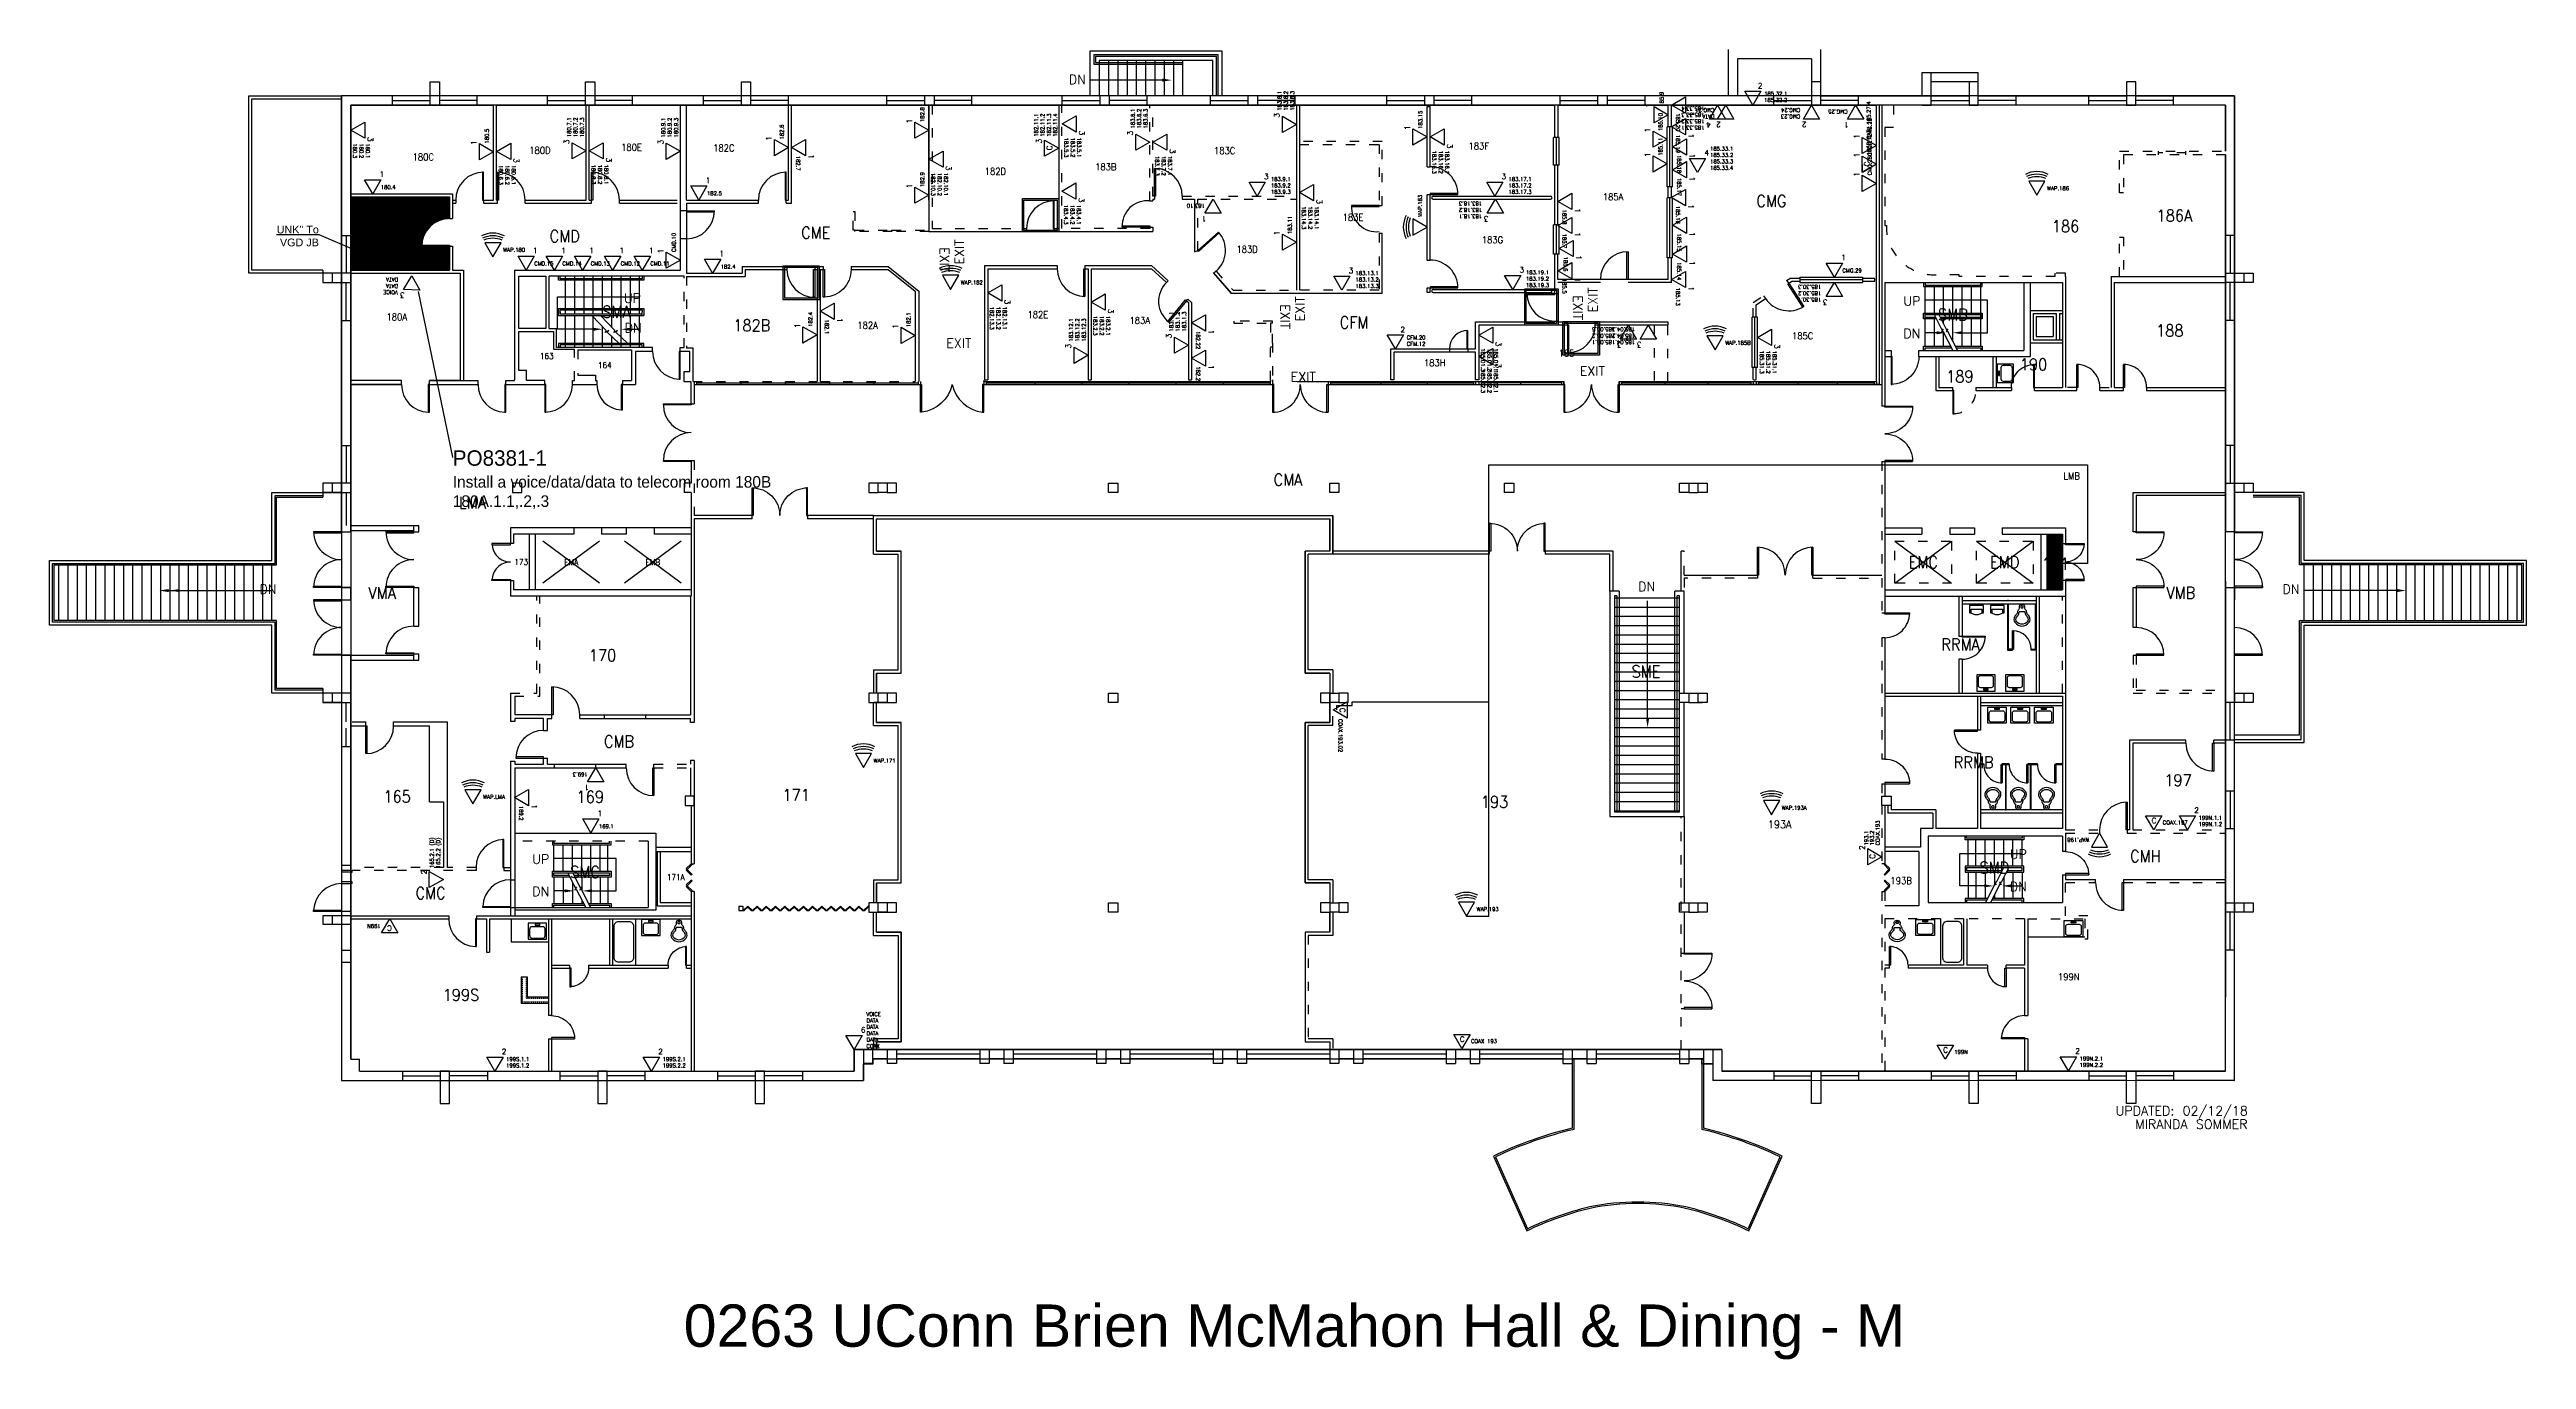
# Model space of a CAD drawing. Header units: inches. Extents: x -460 to 10305, y -938 to 5356.
# Drawn here: x -378 to 2830, y 3658 to 5356 of the extents above; entities that cross this region are included whole.
import ezdxf
from ezdxf import colors
from ezdxf.entities.mleader import LeaderData, LeaderLine
from ezdxf.enums import TextEntityAlignment as Align
from ezdxf.math import Vec2, Vec3

# ---------------------------------------------------------------- set-up
doc = ezdxf.new("R2010")
doc.units = ezdxf.units.IN
doc.header["$MEASUREMENT"] = 0
doc.set_wipeout_variables(frame=1)
doc.linetypes.add('01-0263-M-DWG-BFP-ARCH$0$ACAD_ISO03W100', pattern=[30, 12, -18])
for name, color, linetype in [('01-0263-M-DWG-BFP-ARCH$0$AAROC', 7, 'Continuous'), ('01-0263-M-DWG-BFP-ARCH$0$SP-CASE', 11, 'Continuous'), ('01-0263-M-DWG-BFP-ARCH$0$SP-CASEHIDE', 11, 'Continuous'), ('01-0263-M-DWG-BFP-ARCH$0$SP-DOORS', 5, 'Continuous'), ('01-0263-M-DWG-BFP-ARCH$0$SP-ELEVATOR', 112, 'Continuous'), ('01-0263-M-DWG-BFP-ARCH$0$SP-FIXT', 35, 'Continuous'), ('01-0263-M-DWG-BFP-ARCH$0$SP-GROSS', 30, 'Continuous'), ('01-0263-M-DWG-BFP-ARCH$0$SP-GUARDRAIL', 150, 'Continuous'), ('01-0263-M-DWG-BFP-ARCH$0$SP-PART', 190, 'Continuous'), ('01-0263-M-DWG-BFP-ARCH$0$SP-PRINT_TEXT', 250, 'Continuous'), ('01-0263-M-DWG-BFP-ARCH$0$SP-RMNO', 7, 'Continuous'), ('01-0263-M-DWG-BFP-ARCH$0$SP-ROOM', 7, 'Continuous'), ('01-0263-M-DWG-BFP-ARCH$0$SP-STAIRS', 1, 'Continuous'), ('01-0263-M-DWG-BFP-ARCH$0$SP-TEXT', 72, 'Continuous'), ('01-0263-M-DWG-BFP-ARCH$0$SP-WALL', 7, 'Continuous'), ('01-0263-M-DWG-BFP-ARCH$0$SP-WINDOWS', 6, 'Continuous'), ('T- Detl-Wrko-8381-1 room 180A', 1, 'Continuous'), ('T-Anno-Note', 7, 'Continuous'), ('T-Anno-Path', 7, 'Continuous'), ('T-Comm-E', 1, 'Continuous'), ('T-Comm-E-Wireless', 1, 'Continuous'), ('T-Comm-Path', 40, 'Continuous'), ('T-Comm-TR', 40, 'Continuous')]:
    doc.layers.add(name, color=color, linetype=linetype)
doc.layers.get('01-0263-M-DWG-BFP-ARCH$0$SP-ROOM').off()
doc.styles.add('01-0263-M-DWG-BFP-ARCH$0$ARIAL', font='ARIAL', dxfattribs={"height": 0.2})
doc.styles.add('01-0263-M-DWG-BFP-ARCH$0$ROMANS', font='ROMANS.shx', dxfattribs={"width": 0.9})
doc.styles.add('01-0263-M-DWG-BFP-ARCH$0$STANDARD', font='TXT.shx', dxfattribs={"height": 12})
doc.styles.add('3-32', font='SIMPLEX.shx', dxfattribs={"height": 9})
pattern_1 = [(45, (-543.4911, -3844.07164), (-0.0883883476, 0.0883883476), [])]

# ---------------------------------------------------------------- blocks, each defined once
blk = doc.blocks.new('01-0263-M-DWG-BFP-ARCH$0$S')
for p, q in [((4.1, 17.7, 36), (4.1, 8.7, 36)), ((21.3, 20.6, 36), (7, 20.6, 36)), ((7, 5.8, 36), (21.3, 5.8, 36)), ((24.2, 8.7, 36), (24.2, 17.7, 36))]:
    blk.add_line(p, q)
at = {"elevation": 36}
for points in [[(2.2, 1.1), (26.2, 1.1), (26.2, 22.1), (2.2, 22.1)], [(11.2, 2.6), (17.1, 2.6), (17.1, 4.1), (11.2, 4.1)]]:
    blk.add_lwpolyline(points, close=True, dxfattribs=at)
for centre, start, end in [((7, 17.7, 36), 90, 180), ((7, 8.7, 36), 180, 270), ((21.3, 17.7, 36), 0, 90), ((21.3, 8.7, 36), 270, 0)]:
    blk.add_arc(centre, 2.88, start, end)
blk = doc.blocks.new('01-0263-M-DWG-BFP-ARCH$0$AE141')
for p, q in [((0.5, 0), (0.45, 0)), ((0.45, 0), (0.45, -1)), ((0.5, -1), (0.45, -1))]:
    blk.add_line(p, q)
blk.add_arc((0.5, 0), 1, 180, 270)
at = {"linetype": 'Continuous'}
for points in [[(0.45, 0), (0.45, -1), (0.45, -1, 1), (0.45, 0, 1)], [(0.5, 0, 1), (0.5, -1, 1), (0.45, -1, 1), (0.45, 0, 1)], [(0.5, 0), (0.5, 0, 1), (0.45, 0, 1), (0.45, 0)], [(0.5, 0), (0.5, -1), (0.45, -1), (0.45, 0)], [(0.5, 0), (0.5, -1), (0.5, -1, 1), (0.5, 0, 1)], [(0.5, -1), (0.5, -1, 1), (0.45, -1, 1), (0.45, -1)]]:
    blk.add_3dface(points, dxfattribs=at)
blk = doc.blocks.new('01-0263-M-DWG-BFP-ARCH$0$AE131')
for points in [[(0.03, 0, 0.094881), (0.06, -0.12, 0.46744), (0.21, -0.16, -0.365617), (0.23, -0.16, 0.00073), (0.3, -0.23, 0.229331), (0.43, -0.28, -0.24614), (0.44, -0.29, 0.007369), (0.55, -0.41, 0.217549), (0.74, -0.49, 0.180057), (0.86, -0.44, 0.396361), (0.86, 0.45, 0.180057), (0.74, 0.5, 0.217549), (0.55, 0.42, 0.007369), (0.44, 0.3, -0.24614), (0.43, 0.3, 0.229331), (0.3, 0.25, 0.00073), (0.23, 0.17, -0.365617), (0.21, 0.17, 0.46744), (0.06, 0.13, 0.094881), (0.03, 0.01, 0.019983)], [(0.14, 0.08), (0.13, 0.08, 0.106977), (0.11, 0.06, 0.074618), (0.1, 0.03), (0.1, 0.01), (0.1, -0.03, 0.074618), (0.11, -0.05, 0.106977), (0.13, -0.07), (0.14, -0.07), (0.16, -0.07, 0.106977), (0.18, -0.05, 0.074618), (0.19, -0.03), (0.19, 0.01), (0.19, 0.04, 0.074618), (0.18, 0.06, 0.106977), (0.16, 0.08)], [(0.37, 0.18, 0.00073), (0.37, -0.16, 0.229331), (0.42, -0.18, -0.24614), (0.52, -0.22, 0.007369), (0.62, -0.34, 0.217549), (0.73, -0.39, 0.169503), (0.79, -0.37, 0.391333), (0.79, 0.38, 0.169503), (0.73, 0.4, 0.217549), (0.62, 0.35, 0.007369), (0.52, 0.24, -0.24614), (0.42, 0.2, 0.229331), (0.37, 0.18)]]:
    blk.add_lwpolyline(points, format="xyb", close=True)
blk = doc.blocks.new('01-0263-M-DWG-BFP-ARCH$0$U')
blk.add_lwpolyline([(11.8, 2), (29.8, 2), (29.8, 11.6), (27.6, 11.6), (27.6, 7), (14.1, 7), (14.1, 11.6), (11.8, 11.6)], close=True)
for points in [[(18.7, 13.7), (13, 11.6)], [(28.7, 11.6), (23, 13.7)]]:
    blk.add_lwpolyline(points)
blk.add_arc((20.8, 7.5), 6.53, 71.0102, 108.9898)
blk = doc.blocks.new('01-0263-M-DWG-BFP-ARCH$0$DOR00')
at = {"color": 0}
for p, q in [((0, 1), (0, 0)), ((1, 0), (1, 1))]:
    blk.add_line(p, q, dxfattribs=at)
blk = doc.blocks.new('01-0263-M-DWG-BFP-ARCH$0$DOR01')
at = {"color": 0}
for p, q in [((1, 1), (0, 1)), ((0, 1), (0, 0)), ((1, 0), (1, 1)), ((0, 0), (1, 0))]:
    blk.add_line(p, q, dxfattribs=at)
blk = doc.blocks.new('01-0263-M-DWG-BFP-ARCH$0$FMGRM1')
at = {"style": '01-0263-M-DWG-BFP-ARCH$0$ROMANS', "width": 0.9}
for tag, p in [('DATA1', (0, -0.443)), ('DATA2', (0, -0.602)), ('DATA3', (0, -0.762)), ('DATA4', (0, -0.921)), ('DATA5', (0, -1.081))]:
    blk.add_attdef(tag, text='', height=0.117, dxfattribs=at).set_placement(p, align=Align.CENTER)
at = {"linetype": 'Continuous'}
blk.add_wipeout([(-0.375, -0.125), (0.375, -0.125), (0.375, 0.125), (-0.375, 0.125)], dxfattribs=at)
at = {"style": '01-0263-M-DWG-BFP-ARCH$0$ROMANS', "width": 0.9}
blk.add_attdef('RMAREA', text='', height=0.117, dxfattribs=at).set_placement((0, -0.284), align=Align.CENTER)
at = {"layer": '01-0263-M-DWG-BFP-ARCH$0$SP-RMNO', "style": '01-0263-M-DWG-BFP-ARCH$0$ROMANS', "width": 0.9}
blk.add_attdef('RMNUMB', text='', height=0.16, dxfattribs=at).set_placement((0, 0), align=Align.MIDDLE)
blk = doc.blocks.new('01-0263-M-DWG-BFP-ARCH', base_point=(-3213.3, 3697.3))
at = {"layer": '01-0263-M-DWG-BFP-ARCH$0$SP-CASEHIDE'}
h = blk.add_hatch(color=256, dxfattribs=at)
h.paths.add_polyline_path([(-2286.1, 4799), (-2329.3, 4799), (-2329.3, 4838.2), (-2286.1, 4838.2)], flags=16)
h.paths.add_polyline_path([(-2284.1, 4797), (-2331.3, 4797), (-2331.3, 4840.2), (-2284.1, 4840.2)])
h = blk.add_hatch(color=256, dxfattribs=at)
h.paths.add_polyline_path([(-2596.3, 4750.7), (-2639.5, 4750.7), (-2639.5, 4711.4), (-2596.3, 4711.4)], flags=16)
h.paths.add_polyline_path([(-2594.3, 4752.7), (-2641.5, 4752.7), (-2641.5, 4709.4), (-2594.3, 4709.4)])
h = blk.add_hatch(color=256, dxfattribs=at)
h.paths.add_polyline_path([(-1637.4, 4723.3), (-1637.4, 4676.1), (-1680.7, 4676.1), (-1680.7, 4723.3)])
h.paths.add_polyline_path([(-1639.4, 4721.3), (-1639.4, 4678.1), (-1678.7, 4678.1), (-1678.7, 4721.3)], flags=16)
h = blk.add_hatch(color=256, dxfattribs=at)
h.paths.add_polyline_path([(-1629.3, 4678.7), (-1586.1, 4678.7), (-1586.1, 4639.4), (-1629.2, 4639.4)], flags=16)
h.paths.add_polyline_path([(-1631.3, 4680.7), (-1584.1, 4680.7), (-1584.1, 4637.4), (-1631.2, 4637.4)])
at = {"layer": '01-0263-M-DWG-BFP-ARCH$0$SP-CASE'}
for p, q in [((-2993.3, 3906.8), (-2993.3, 3876.8)), ((-955.3, 3882.8), (-1029.3, 3882.8)), ((-2993.3, 3876.8), (-2945.3, 3876.8))]:
    blk.add_line(p, q, dxfattribs=at)
at = {"layer": '01-0263-M-DWG-BFP-ARCH$0$SP-CASEHIDE'}
for p, q in [((-1641.8, 4680.3), (-1641.8, 4681.3)), ((-1637.8, 4680.3), (-1637.8, 4681.3))]:
    blk.add_line(p, q, dxfattribs=at)
for points in [[(-2284.1, 4797), (-2331.3, 4797), (-2331.3, 4840.2), (-2284.1, 4840.2)], [(-2594.3, 4752.7), (-2641.5, 4752.7), (-2641.5, 4709.4), (-2594.3, 4709.4)], [(-1637.4, 4723.3), (-1637.4, 4676.1), (-1680.7, 4676.1), (-1680.7, 4723.3)], [(-1631.3, 4680.7), (-1584.1, 4680.7), (-1584.1, 4637.4), (-1631.2, 4637.4)]]:
    blk.add_lwpolyline(points, close=True, dxfattribs=at)
for points in [[(-2286.1, 4799), (-2329.3, 4799), (-2329.3, 4838.2), (-2286.1, 4838.2), (-2286.1, 4799)], [(-2596.3, 4750.7), (-2639.5, 4750.7), (-2639.5, 4711.4), (-2596.3, 4711.4), (-2596.3, 4750.7)], [(-1639.4, 4721.3), (-1639.4, 4678.1), (-1678.7, 4678.1), (-1678.7, 4721.3), (-1639.4, 4721.3)], [(-1629.3, 4678.7), (-1586.1, 4678.7), (-1586.1, 4639.4), (-1629.2, 4639.4), (-1629.3, 4678.7)]]:
    blk.add_lwpolyline(points, dxfattribs=at)
at = {"layer": '01-0263-M-DWG-BFP-ARCH$0$SP-DOORS'}
for p, q in [((-2766.3, 4824.1), (-2730.3, 4824.1)), ((-2766.3, 4823.1), (-2730.3, 4823.1)), ((-1755.3, 4645.3), (-1755.3, 4669.3)), ((-1754.3, 4645.3), (-1754.3, 4669.3)), ((-2849.4, 4599.3), (-2850.9, 4599.3)), ((-2850.9, 4599.3), (-2850.9, 4566.3)), ((-2849.4, 4566.3), (-2849.4, 4599.3)), ((-2850.9, 4566.3), (-2849.4, 4566.3)), ((-3249.3, 3916.3), (-3249.3, 3917.8)), ((-3249.3, 3917.8), (-3213.3, 3917.8)), ((-3213.3, 3916.3), (-3249.3, 3916.3)), ((-3213.3, 3917.8), (-3213.3, 3916.3)), ((-3030.3, 3921.4), (-3030.3, 3922.9)), ((-3030.3, 3922.9), (-2994.3, 3922.9)), ((-2994.3, 3921.4), (-3030.3, 3921.4)), ((-2994.3, 3922.9), (-2994.3, 3921.4))]:
    blk.add_line(p, q, dxfattribs=at)
for points in [[(-2553.3, 4748.3, -0.411764), (-2587.8, 4712.3, -0.414214)], [(-1170.3, 4635.3, -0.414214), (-1206.3, 4599.3, -0.414214)], [(-1050.3, 4595.3, -0.414214), (-1020.3, 4625.3, -0.414214)], [(-935.8, 4595.3, 0.414214), (-965.8, 4625.3, 0.414214)], [(-875.3, 4595.3, 0.414214), (-905.3, 4625.3, 0.414214)], [(-3135.3, 4599.3, 0.411764), (-3100.8, 4563.3, 0.414214)], [(-3135.3, 4599.3, 0.411764), (-3100.8, 4563.3, 0.414214)], [(-3036.3, 4599.3, 0.411764), (-3001.8, 4563.3, 0.414214)], [(-3036.3, 4599.3, 0.411764), (-3001.8, 4563.3, 0.414214)], [(-2422.3, 4599.3, -0.316637), (-2461.8, 4563.3, -0.414214)], [(-2422.3, 4599.3, 0.316637), (-2382.8, 4563.3, 0.414214)], [(-2007.4, 4563.3, 0.414214), (-1971.4, 4599.3, 0.414214), (-1935.4, 4563.3, 0.414214)], [(-1630.3, 4563.3, 0.414214), (-1594.3, 4599.3, 0.414214), (-1558.3, 4563.3, 0.414214)], [(-1178.3, 4571.3, -0.414214), (-1214.3, 4535.3, -0.414214), (-1178.3, 4499.3, -0.414214)], [(-2681.5, 4465.3, -0.414214), (-2645.5, 4429.3, -0.414214), (-2609.5, 4465.3, -0.414214)], [(-2681.5, 4465.3, -0.414214), (-2645.5, 4429.3, -0.414214), (-2609.5, 4465.3, -0.414214)], [(-3249.3, 4408.3, 0.414214), (-3213.3, 4372.3, 0.414214), (-3249.3, 4336.3, 0.414214)], [(-3249.3, 4408.3, 0.414214), (-3213.3, 4372.3, 0.414214), (-3249.3, 4336.3, 0.414214)], [(-3155.6, 4408.3, 0.414214), (-3119.6, 4372.3, 0.414214), (-3155.6, 4336.3, 0.414214)], [(-1726.3, 4419.3, -0.414214), (-1690.3, 4383.3, -0.414214), (-1654.3, 4419.3, -0.414214)], [(-852.8, 4408.3, -0.414214), (-888.8, 4372.3, -0.414214), (-852.8, 4336.3, -0.414214)], [(-725.3, 4408.3, -0.414214), (-761.3, 4372.3, -0.414214), (-725.3, 4336.3, -0.414214)], [(-3018.3, 4393.1, 0.414214), (-2994.3, 4369.1, 0.414214), (-3018.3, 4345.1, 0.414214)], [(-956.3, 4393.1, -0.414214), (-980.3, 4369.1, -0.414214), (-956.3, 4345.1, -0.414214)], [(-3249.3, 4320.3, 0.414214), (-3213.3, 4284.3, 0.414214), (-3249.3, 4248.3, 0.414214)], [(-3249.3, 4320.3, 0.414214), (-3213.3, 4284.3, 0.414214), (-3249.3, 4248.3, 0.414214)], [(-1214.3, 4271.1, 0.414214), (-1182.3, 4303.1, 0.414214)], [(-1114.3, 4243.1, 0.414214), (-1084.3, 4273.1, 0.414214)], [(-1094.3, 4121.3, -0.414214), (-1124.3, 4151.3, -0.414214)], [(-1214.3, 4113.8, -0.414214), (-1182.3, 4081.8, -0.414214)], [(-824.3, 4134.3, 0.414214), (-788.3, 4098.3, 0.414214)], [(-980.3, 3993.8, -0.414214), (-950.3, 3963.8, -0.414214)], [(-941.3, 3953.8, 0.414214), (-905.3, 3917.8, 0.414214)], [(-3074.2, 3906.8, 0.411764), (-3039.7, 3870.8, 0.414214)], [(-2790.3, 3846.8, -0.414214), (-2766.3, 3870.8, -0.414214)], [(-1438.3, 3862.3, -0.414214), (-1474.3, 3826.3, -0.414214), (-1438.3, 3790.3, -0.414214)], [(-1184.3, 3846.8, 0.414214), (-1208.3, 3870.8, 0.414214)], [(-2893.3, 3842.8, -0.414214), (-2917.3, 3818.8, -0.414214)], [(-1081.3, 3842.8, 0.414214), (-1057.3, 3818.8, 0.414214)], [(-2941.3, 3781.3, -0.414214), (-2911.3, 3751.3, -0.414214)], [(-1033.3, 3781.3, 0.414214), (-1063.3, 3751.3, 0.414214)]]:
    blk.add_lwpolyline(points, format="xyb", dxfattribs=at)
blk.add_lwpolyline([(-2951.4, 4116.5), (-2987.4, 4116.5), (-2987.4, 4115), (-2951.4, 4115)], close=True, dxfattribs=at)
for centre, radius, start, end in [((-2160.3, 4843.3), 36, 0, 90), ((-1803.2, 4845.4), 36, 359.9411, 90.0589), ((-3029.3, 4838.3), 36, 90, 180), ((-3011.3, 4838.3), 36, 0, 90), ((-2889.3, 4838.3), 36, 0, 90), ((-2637.3, 4838.3), 36, 90, 180), ((-3073.3, 4778.3), 36, 90, 180), ((-2766.3, 4824.1), 36, 270, 0), ((-2290.1, 4801.3), 36, 90, 180), ((-2169.5, 4804.6), 32.8, 84.4176, 182.3093), ((-1872.5, 4830), 32.8, 177.6907, 275.5824), ((-2104.3, 4772.8), 36, 311.6205, 41.6205), ((-2600.3, 4748.3), 36, 180, 270), ((-2250.3, 4749.3), 36, 180, 270), ((-1803.2, 4724.4), 36, 359.9411, 90.0589), ((-1546.8, 4735.3), 36, 90, 180), ((-2120.7, 4706.9), 34.2, 134.4503, 231.8719), ((-1641.8, 4717.3), 36, 180, 270), ((-1338.9, 4731.3), 36.6, 214.6652, 302.5425), ((-1754.3, 4645.3), 24, 90, 180), ((-1625.3, 4676.3), 36, 270, 0), ((-2774.3, 4642.2), 36.1, 180.0448, 267.5174), ((-2950, 4599.3), 36, 270, 0), ((-2849.3, 4599.3), 33.1, 180.0453, 267.2903), ((-2760.3, 4572.8), 36, 180, 270), ((-2760.3, 4500.8), 36, 90, 180), ((-1379.4, 4352.3), 36, 0, 90), ((-1307.4, 4352.3), 36, 90, 180), ((-3119.6, 4250.1), 36, 90, 180), ((-888.8, 4248.3), 36, 0, 90), ((-761.3, 4248.3), 36, 0, 90), ((-2940.7, 4171.3), 36, 0, 90), ((-3181.7, 4156.9), 36, 270, 0), ((-2951.4, 4115), 36, 90, 180), ((-2808.5, 4102.4), 36, 180, 270), ((-900.4, 4022), 35.9, 92.2716, 180.1662), ((-3002.9, 3973.4), 36, 90.0062, 180), ((-3213.3, 3916.3), 36.1, 90.0378, 177.5244), ((-2994.3, 3921.3), 36.1, 90.0378, 177.5244)]:
    blk.add_arc(centre, radius, start, end, dxfattribs=at)
at = {"layer": '01-0263-M-DWG-BFP-ARCH$0$SP-ELEVATOR'}
for p, q in [((-2878.9, 4396), (-2952.3, 4341.7)), ((-2878.9, 4341.7), (-2952.3, 4396)), ((-2773.3, 4396), (-2846.8, 4341.7)), ((-2773.3, 4341.7), (-2846.8, 4396)), ((-1201.2, 4396), (-1127.8, 4341.7)), ((-1201.2, 4341.7), (-1127.8, 4396)), ((-1095.7, 4396), (-1022.2, 4341.7)), ((-1095.7, 4341.7), (-1022.2, 4396))]:
    blk.add_line(p, q, dxfattribs=at)
at = {"layer": '01-0263-M-DWG-BFP-ARCH$0$SP-ELEVATOR', "linetype": '01-0263-M-DWG-BFP-ARCH$0$ACAD_ISO03W100'}
for points in [[(-1201.2, 4396), (-1127.8, 4396), (-1127.8, 4341.7), (-1201.2, 4341.7)], [(-1095.7, 4396), (-1022.2, 4396), (-1022.2, 4341.7), (-1095.7, 4341.7)]]:
    blk.add_lwpolyline(points, close=True, dxfattribs=at)
at = {"layer": '01-0263-M-DWG-BFP-ARCH$0$SP-FIXT'}
for p, q in [((-2832.3, 3906.8), (-2832.3, 3846.8)), ((-1142.3, 3906.8), (-1142.3, 3846.8))]:
    blk.add_line(p, q, dxfattribs=at)
for points in [[(-2835, 3897.3), (-2835, 3856.4, -0.414214), (-2841, 3850.4), (-2854.1, 3850.4, -0.414214), (-2860.1, 3856.4), (-2860.1, 3897.3, -0.414214), (-2854.1, 3903.3), (-2841, 3903.3, -0.414214)], [(-1139.5, 3897.3), (-1139.5, 3856.4, 0.414214), (-1133.5, 3850.4), (-1120.5, 3850.4, 0.414214), (-1114.5, 3856.4), (-1114.5, 3897.3, 0.414214), (-1120.5, 3903.3), (-1133.5, 3903.3, 0.414214)]]:
    blk.add_lwpolyline(points, format="xyb", close=True, dxfattribs=at)
at = {"layer": '01-0263-M-DWG-BFP-ARCH$0$SP-GUARDRAIL'}
for p, q in [((-2238.8, 5014.4), (-2123.8, 5014.4)), ((-2236.8, 5016.4), (-2123.8, 5016.4)), ((-2932, 4734.3), (-2932, 4739.5)), ((-2821.6, 4734.3), (-2932, 4734.3)), ((-2930, 4736.3), (-2930, 4739.5)), ((-2823.6, 4736.3), (-2930, 4736.3)), ((-2823.6, 4739.5), (-2823.6, 4736.3)), ((-2821.6, 4739.5), (-2821.6, 4734.3)), ((-1164.2, 4731.3), (-1164.2, 4726.1)), ((-1164.2, 4726.1), (-1088.2, 4726.1)), ((-1162.2, 4731.3), (-1162.2, 4728.1)), ((-1162.2, 4728.1), (-1090.2, 4728.1)), ((-1090.2, 4728.1), (-1090.2, 4731.3)), ((-1088.2, 4726.1), (-1088.2, 4731.3)), ((-2821.6, 4652.5), (-2932, 4652.5)), ((-2932, 4652.5), (-2932, 4647.3)), ((-2821.6, 4647.3), (-2821.6, 4652.5)), ((-2823.6, 4650.5), (-2930, 4650.5)), ((-2930, 4650.5), (-2930, 4647.3)), ((-2823.6, 4647.3), (-2823.6, 4650.5)), ((-1164.2, 4643.3), (-1164.2, 4648.9)), ((-1164.2, 4648.9), (-1129.2, 4648.9)), ((-1162.2, 4643.3), (-1162.2, 4646.9)), ((-1162.2, 4646.9), (-1128.2, 4646.9)), ((-1123.2, 4648.9), (-1088.2, 4648.9)), ((-1122.1, 4646.9), (-1090.2, 4646.9)), ((-1090.2, 4646.9), (-1090.2, 4643.3)), ((-1088.2, 4648.9), (-1088.2, 4643.3)), ((-1558.3, 4331.3), (-1570.3, 4331.3)), ((-1474.3, 4331.3), (-1486.3, 4331.3)), ((-1561.3, 4325.3), (-1564.3, 4325.3)), ((-1480.3, 4325.3), (-1483.3, 4325.3)), ((-1110.4, 4009.3), (-1110.4, 4013.8)), ((-1108.4, 4011.3), (-1108.4, 4013.8)), ((-1036.4, 4011.3), (-1108.4, 4011.3)), ((-1036.4, 4013.8), (-1036.4, 4011.3)), ((-1034.4, 4013.8), (-1034.4, 4009.3)), ((-2940.1, 4007.4), (-2940.1, 4002.8)), ((-2940.1, 4002.8), (-2864.1, 4002.8)), ((-2938.1, 4007.4), (-2938.1, 4004.8)), ((-2938.1, 4004.8), (-2866.1, 4004.8)), ((-2866.1, 4004.8), (-2866.1, 4007.4)), ((-2864.1, 4002.8), (-2864.1, 4007.4)), ((-1034.4, 4009.3), (-1110.4, 4009.3)), ((-2940.1, 3960.9), (-2940.1, 3968.5)), ((-2940.1, 3968.5), (-2864.1, 3968.5)), ((-2917.4, 3960.9), (-2940.1, 3960.9)), ((-2938.1, 3966.5), (-2866.1, 3966.5)), ((-2938.1, 3962.9), (-2938.1, 3966.5)), ((-2918.4, 3962.9), (-2938.1, 3962.9)), ((-2866.1, 3962.9), (-2912, 3962.9)), ((-2864.1, 3960.9), (-2911, 3960.9)), ((-2866.1, 3966.5), (-2866.1, 3962.9)), ((-2864.1, 3968.5), (-2864.1, 3960.9)), ((-1034.4, 3975), (-1110.4, 3975)), ((-1110.4, 3975), (-1110.4, 3967.3)), ((-1110.4, 3967.3), (-1063.5, 3967.3)), ((-1036.4, 3973), (-1108.4, 3973)), ((-1108.4, 3973), (-1108.4, 3969.3)), ((-1108.4, 3969.3), (-1062.5, 3969.3)), ((-1057.1, 3967.3), (-1034.4, 3967.3)), ((-1056.1, 3969.3), (-1036.4, 3969.3)), ((-1036.4, 3969.3), (-1036.4, 3973)), ((-1034.4, 3967.3), (-1034.4, 3975)), ((-2940.1, 3926.6), (-2899.6, 3926.6)), ((-2940.1, 3922), (-2940.1, 3926.6)), ((-2938.1, 3924.6), (-2898.5, 3924.6)), ((-2938.1, 3922), (-2938.1, 3924.6)), ((-2893.1, 3926.6), (-2864.1, 3926.6)), ((-2892.1, 3924.6), (-2866.1, 3924.6)), ((-2866.1, 3924.6), (-2866.1, 3922)), ((-2864.1, 3926.6), (-2864.1, 3922)), ((-1081.4, 3933), (-1110.4, 3933)), ((-1110.4, 3933), (-1110.4, 3928.5)), ((-1082.4, 3931), (-1108.4, 3931)), ((-1108.4, 3931), (-1108.4, 3928.5)), ((-1036.4, 3931), (-1076, 3931)), ((-1034.4, 3933), (-1074.9, 3933)), ((-1036.4, 3928.5), (-1036.4, 3931)), ((-1034.4, 3928.5), (-1034.4, 3933))]:
    blk.add_line(p, q, dxfattribs=at)
for points in [[(-2077.8, 4973.3), (-2077.8, 5026.3), (-2238.8, 5026.3), (-2238.8, 5014.4)], [(-2079.8, 4973.3), (-2079.8, 5024.3), (-2236.8, 5024.3), (-2236.8, 5016.4)], [(-2932, 4693.3), (-2932, 4697.8), (-2821.6, 4697.8)], [(-2932, 4693.3), (-2932, 4688.7), (-2821.6, 4688.7)], [(-2930, 4693.3), (-2930, 4695.8), (-2823.6, 4695.8)], [(-2930, 4693.3), (-2930, 4690.7), (-2823.6, 4690.7)], [(-2823.6, 4695.8), (-2823.6, 4693.3)], [(-2823.6, 4690.7), (-2823.6, 4693.3)], [(-2821.6, 4697.8), (-2821.6, 4688.7)], [(-1164.2, 4684.1), (-1164.2, 4691.8), (-1088.2, 4691.8), (-1088.2, 4684.1), (-1141.5, 4684.1)], [(-1147.5, 4684.1), (-1164.2, 4684.1)], [(-1162.2, 4686.1), (-1162.2, 4689.8), (-1090.2, 4689.8), (-1090.2, 4686.1), (-1142.5, 4686.1)], [(-1148.5, 4686.1), (-1162.2, 4686.1)]]:
    blk.add_lwpolyline(points, dxfattribs=at)
at = {"layer": '01-0263-M-DWG-BFP-ARCH$0$SP-PART'}
for p, q in [((-1054.3, 4319.1), (-1055.3, 4319.1)), ((-1055.3, 4315.1), (-1055.3, 4255.1)), ((-1054.3, 4256.1), (-1054.3, 4315.1)), ((-1019.3, 4315.1), (-1018.3, 4315.1)), ((-1019.3, 4256.1), (-1019.3, 4315.1)), ((-980.3, 4325.1), (-980.3, 4324.1)), ((-1055.3, 4255.1), (-1048.8, 4255.1)), ((-1048.8, 4256.1), (-1054.3, 4256.1)), ((-1048.8, 4255.1), (-1048.8, 4256.1)), ((-1024.8, 4255.1), (-1024.8, 4256.1)), ((-1024.8, 4256.1), (-1019.3, 4256.1)), ((-1018.3, 4255.1), (-1024.8, 4255.1)), ((-1090.3, 4107.8), (-1086.3, 4107.8)), ((-1086.3, 4106.8), (-1089.3, 4106.8)), ((-1086.3, 4107.8), (-1086.3, 4106.8)), ((-1016.8, 4107.8), (-1029.3, 4107.8)), ((-1029.3, 4107.8), (-1029.3, 4106.8)), ((-1029.3, 4106.8), (-1026, 4106.8)), ((-1026, 4106.8), (-1026, 4047.8)), ((-1025, 4047.8), (-1025, 4106.8)), ((-1025, 4106.8), (-1016.8, 4106.8)), ((-1016.8, 4106.8), (-1016.8, 4107.8)), ((-2693.3, 3917.4), (-2691.6, 3917.4)), ((-2693, 3917.4), (-2687, 3923.3)), ((-2691.6, 3917.4), (-2687, 3921.9)), ((-2687, 3923.3), (-2681, 3917.4)), ((-2687, 3921.9), (-2682.5, 3917.4)), ((-2682.5, 3917.4), (-2679.6, 3917.4)), ((-2681, 3917.4), (-2675, 3923.3)), ((-2679.6, 3917.4), (-2675, 3921.9)), ((-2675, 3923.3), (-2669, 3917.4)), ((-2675, 3921.9), (-2670.5, 3917.4)), ((-2670.5, 3917.4), (-2667.6, 3917.4)), ((-2669, 3917.4), (-2663, 3923.3)), ((-2667.6, 3917.4), (-2663, 3921.9)), ((-2663, 3923.3), (-2657, 3917.4)), ((-2663, 3921.9), (-2658.5, 3917.4)), ((-2658.5, 3917.4), (-2655.6, 3917.4)), ((-2657, 3917.4), (-2651, 3923.3)), ((-2655.6, 3917.4), (-2651, 3921.9)), ((-2651, 3923.3), (-2645, 3917.4)), ((-2651, 3921.9), (-2646.5, 3917.4)), ((-2646.5, 3917.4), (-2643.6, 3917.4)), ((-2645, 3917.4), (-2639, 3923.3)), ((-2643.6, 3917.4), (-2639, 3921.9)), ((-2639, 3923.3), (-2633, 3917.4)), ((-2639, 3921.9), (-2634.5, 3917.4)), ((-2634.5, 3917.4), (-2631.6, 3917.4)), ((-2633, 3917.4), (-2627, 3923.3)), ((-2631.6, 3917.4), (-2627, 3921.9)), ((-2627, 3923.3), (-2621, 3917.4)), ((-2627, 3921.9), (-2622.5, 3917.4)), ((-2622.5, 3917.4), (-2619.6, 3917.4)), ((-2621, 3917.4), (-2615, 3923.3)), ((-2619.6, 3917.4), (-2615, 3921.9)), ((-2615, 3923.3), (-2609, 3917.4)), ((-2615, 3921.9), (-2610.5, 3917.4)), ((-2610.5, 3917.4), (-2607.6, 3917.4)), ((-2609, 3917.4), (-2603, 3923.3)), ((-2607.6, 3917.4), (-2603, 3921.9)), ((-2603, 3923.3), (-2597, 3917.4)), ((-2603, 3921.9), (-2598.5, 3917.4)), ((-2598.5, 3917.4), (-2595.6, 3917.4)), ((-2597, 3917.4), (-2591, 3923.3)), ((-2595.6, 3917.4), (-2591, 3921.9)), ((-2591, 3923.3), (-2585, 3917.4)), ((-2591, 3921.9), (-2586.5, 3917.4)), ((-2586.5, 3917.4), (-2583.6, 3917.4)), ((-2585, 3917.4), (-2579, 3923.3)), ((-2583.6, 3917.4), (-2579, 3921.9)), ((-2579, 3923.3), (-2573, 3917.4)), ((-2579, 3921.9), (-2574.5, 3917.4)), ((-2574.5, 3917.4), (-2571.6, 3917.4)), ((-2573, 3917.4), (-2567, 3923.3)), ((-2571.6, 3917.4), (-2567, 3921.9)), ((-2567, 3923.3), (-2561, 3917.4)), ((-2567, 3921.9), (-2562.5, 3917.4)), ((-2562.5, 3917.4), (-2559.6, 3917.4)), ((-2561, 3917.4), (-2555, 3923.3)), ((-2559.6, 3917.4), (-2555, 3921.9)), ((-2555, 3923.3), (-2549, 3917.4)), ((-2555, 3921.9), (-2550.5, 3917.4)), ((-2550.5, 3917.4), (-2547.6, 3917.4)), ((-2549, 3917.4), (-2543, 3923.3)), ((-2547.6, 3917.4), (-2543, 3921.9)), ((-2543, 3923.3), (-2537, 3917.4)), ((-2543, 3921.9), (-2538.5, 3917.4)), ((-2538.5, 3917.4), (-2535.6, 3917.4)), ((-2537, 3917.4), (-2531, 3923.3)), ((-2535.6, 3917.4), (-2530.3, 3922.6)), ((-2530.3, 3922.6), (-2531, 3923.3))]:
    blk.add_line(p, q, dxfattribs=at)
at = {"layer": '01-0263-M-DWG-BFP-ARCH$0$SP-PART', "linetype": '01-0263-M-DWG-BFP-ARCH$0$ACAD_ISO03W100'}
blk.add_lwpolyline([(-1495.3, 4603.3), (-1495.3, 4676.3), (-1513.3, 4676.3), (-1513.3, 4603.3), (-1495.3, 4603.3)], dxfattribs=at)
at = {"layer": '01-0263-M-DWG-BFP-ARCH$0$SP-PART'}
for points in [[(-1057, 4047.8), (-1057, 4106.8), (-1053.3, 4106.8), (-1053.3, 4107.8), (-1062.3, 4107.8), (-1062.3, 4106.8), (-1058, 4106.8), (-1058, 4047.8), (-1057, 4047.8)], [(-984.3, 4107.8), (-992.8, 4107.8), (-992.8, 4106.8), (-984.3, 4106.8)]]:
    blk.add_lwpolyline(points, dxfattribs=at)
at = {"layer": '01-0263-M-DWG-BFP-ARCH$0$SP-STAIRS'}
for p, q in [((-2923.1, 4736.3), (-2923.1, 4739.4)), ((-2923.1, 4697.8), (-2923.1, 4734.3)), ((-2911.1, 4736.3), (-2911.1, 4739.4)), ((-2911.1, 4697.8), (-2911.1, 4734.3)), ((-2899.1, 4736.3), (-2899.1, 4739.4)), ((-2899.1, 4697.8), (-2899.1, 4734.3)), ((-2887.1, 4736.3), (-2887.1, 4739.4)), ((-2887.1, 4697.8), (-2887.1, 4734.3)), ((-2875.1, 4736.3), (-2875.1, 4739.4)), ((-2875.1, 4697.8), (-2875.1, 4734.3)), ((-2863.1, 4736.3), (-2863.1, 4739.4)), ((-2863.1, 4697.8), (-2863.1, 4734.3)), ((-2851.1, 4736.3), (-2851.1, 4739.4)), ((-2851.1, 4697.8), (-2851.1, 4734.3)), ((-2839.1, 4736.3), (-2839.1, 4739.4)), ((-2839.1, 4697.8), (-2839.1, 4734.3)), ((-2827.1, 4736.3), (-2827.1, 4739.4)), ((-2827.1, 4697.8), (-2827.1, 4734.3)), ((-1162.2, 4648.9), (-1162.2, 4726.1)), ((-1150.2, 4691.8), (-1150.2, 4726.1)), ((-1138.2, 4691.8), (-1138.2, 4726.1)), ((-1126.2, 4691.8), (-1126.2, 4726.1)), ((-1114.2, 4691.8), (-1114.2, 4726.1)), ((-1102.2, 4691.8), (-1102.2, 4726.1)), ((-1090.2, 4648.9), (-1090.2, 4726.1)), ((-2923.1, 4690.7), (-2923.1, 4695.8)), ((-2923.1, 4652.5), (-2923.1, 4688.7)), ((-2911.1, 4690.7), (-2911.1, 4695.8)), ((-2911.1, 4652.5), (-2911.1, 4688.7)), ((-2899.1, 4690.7), (-2899.1, 4695.8)), ((-2899.1, 4652.5), (-2899.1, 4688.7)), ((-2887.1, 4690.7), (-2887.1, 4695.8)), ((-2887.1, 4652.5), (-2887.1, 4686.6)), ((-2875.1, 4690.7), (-2875.1, 4695.8)), ((-2875.1, 4685.9), (-2875.1, 4688.7)), ((-2863.1, 4690.7), (-2863.1, 4695.8)), ((-2863.1, 4673.2), (-2863.1, 4688.7)), ((-2851.1, 4690.7), (-2851.1, 4695.8)), ((-2851.1, 4652.5), (-2851.1, 4688.7)), ((-2839.1, 4690.7), (-2839.1, 4695.8)), ((-2839.1, 4652.5), (-2839.1, 4688.7)), ((-2827.1, 4690.7), (-2827.1, 4695.8)), ((-2827.1, 4652.5), (-2827.1, 4688.7)), ((-1150.2, 4648.9), (-1150.2, 4684.1)), ((-1138.2, 4677.5), (-1138.2, 4684.1)), ((-1126.2, 4654.8), (-1126.2, 4684.1)), ((-1114.2, 4648.9), (-1114.2, 4684.1)), ((-1102.2, 4648.9), (-1102.2, 4684.1)), ((-2875.1, 4652.5), (-2875.1, 4673.9)), ((-2863.1, 4652.5), (-2863.1, 4661.4)), ((-1138.2, 4648.9), (-1138.2, 4666.4)), ((-2923.1, 4647.1), (-2923.1, 4650.5)), ((-2911.1, 4647.1), (-2911.1, 4650.5)), ((-2899.1, 4647.1), (-2899.1, 4650.5)), ((-2887.1, 4647.1), (-2887.1, 4650.5)), ((-2875.1, 4647.1), (-2875.1, 4650.5)), ((-2863.1, 4647.1), (-2863.1, 4650.5)), ((-2851.1, 4647.1), (-2851.1, 4650.5)), ((-2839.1, 4647.1), (-2839.1, 4650.5)), ((-2827.1, 4647.1), (-2827.1, 4650.5)), ((-677.3, 4453.3), (-737.3, 4453.3)), ((-677.3, 4365.3), (-677.3, 4453.3)), ((-3579.3, 4293.3), (-3579.3, 4365.3)), ((-3567.3, 4293.3), (-3567.3, 4365.3)), ((-3555.3, 4293.3), (-3555.3, 4365.3)), ((-3543.3, 4293.3), (-3543.3, 4365.3)), ((-3531.3, 4293.3), (-3531.3, 4365.3)), ((-3531.3, 4293.3), (-3531.3, 4365.3)), ((-3519.3, 4293.3), (-3519.3, 4365.3)), ((-3519.3, 4293.3), (-3519.3, 4365.3)), ((-3507.3, 4293.3), (-3507.3, 4365.3)), ((-3507.3, 4293.3), (-3507.3, 4365.3)), ((-3495.3, 4293.3), (-3495.3, 4365.3)), ((-3495.3, 4293.3), (-3495.3, 4365.3)), ((-3483.3, 4293.3), (-3483.3, 4365.3)), ((-3483.3, 4293.3), (-3483.3, 4365.3)), ((-3471.3, 4293.3), (-3471.3, 4365.3)), ((-3471.3, 4293.3), (-3471.3, 4365.3)), ((-3459.3, 4293.3), (-3459.3, 4365.3)), ((-3459.3, 4293.3), (-3459.3, 4365.3)), ((-3447.3, 4293.3), (-3447.3, 4365.3)), ((-3447.3, 4293.3), (-3447.3, 4365.3)), ((-3435.3, 4293.3), (-3435.3, 4365.3)), ((-3435.3, 4293.3), (-3435.3, 4365.3)), ((-3423.3, 4293.3), (-3423.3, 4365.3)), ((-3423.3, 4293.3), (-3423.3, 4365.3)), ((-3411.3, 4293.3), (-3411.3, 4365.3)), ((-3411.3, 4293.3), (-3411.3, 4365.3)), ((-3399.3, 4293.3), (-3399.3, 4365.3)), ((-3399.3, 4293.3), (-3399.3, 4365.3)), ((-3387.3, 4293.3), (-3387.3, 4365.3)), ((-3387.3, 4293.3), (-3387.3, 4365.3)), ((-3375.3, 4293.3), (-3375.3, 4365.3)), ((-3375.3, 4293.3), (-3375.3, 4365.3)), ((-3363.3, 4293.3), (-3363.3, 4365.3)), ((-3363.3, 4293.3), (-3363.3, 4365.3)), ((-3351.3, 4293.3), (-3351.3, 4365.3)), ((-3351.3, 4293.3), (-3351.3, 4365.3)), ((-3339.3, 4293.3), (-3339.3, 4365.3)), ((-3339.3, 4293.3), (-3339.3, 4365.3)), ((-3327.3, 4293.3), (-3327.3, 4365.3)), ((-3327.3, 4293.3), (-3327.3, 4365.3)), ((-3315.3, 4293.3), (-3315.3, 4365.3)), ((-3315.3, 4293.3), (-3315.3, 4365.3)), ((-3303.3, 4293.3), (-3303.3, 4365.3)), ((-3303.3, 4293.3), (-3303.3, 4365.3)), ((-389.3, 4365.3), (-677.3, 4365.3)), ((-671.3, 4293.3), (-671.3, 4365.3)), ((-659.3, 4293.3), (-659.3, 4365.3)), ((-647.3, 4293.3), (-647.3, 4365.3)), ((-635.3, 4293.3), (-635.3, 4365.3)), ((-623.3, 4293.3), (-623.3, 4365.3)), ((-611.3, 4293.3), (-611.3, 4365.3)), ((-599.3, 4293.3), (-599.3, 4365.3)), ((-587.3, 4293.3), (-587.3, 4365.3)), ((-575.3, 4293.3), (-575.3, 4365.3)), ((-563.3, 4293.3), (-563.3, 4365.3)), ((-551.3, 4293.3), (-551.3, 4365.3)), ((-539.3, 4293.3), (-539.3, 4365.3)), ((-527.3, 4293.3), (-527.3, 4365.3)), ((-515.3, 4293.3), (-515.3, 4365.3)), ((-503.3, 4293.3), (-503.3, 4365.3)), ((-491.3, 4293.3), (-491.3, 4365.3)), ((-479.3, 4293.3), (-479.3, 4365.3)), ((-467.3, 4293.3), (-467.3, 4365.3)), ((-455.3, 4293.3), (-455.3, 4365.3)), ((-443.3, 4293.3), (-443.3, 4365.3)), ((-431.3, 4293.3), (-431.3, 4365.3)), ((-419.3, 4293.3), (-419.3, 4365.3)), ((-407.3, 4293.3), (-407.3, 4365.3)), ((-395.3, 4293.3), (-395.3, 4365.3)), ((-389.3, 4293.3), (-389.3, 4365.3)), ((-1480.3, 4322.4), (-1564.3, 4322.4)), ((-1480.3, 4310.4), (-1564.3, 4310.4)), ((-1480.3, 4298.4), (-1564.3, 4298.4)), ((-1480.3, 4286.4), (-1564.3, 4286.4)), ((-1480.3, 4274.4), (-1564.3, 4274.4)), ((-677.3, 4145), (-677.3, 4293.3)), ((-677.3, 4293.3), (-389.3, 4293.3)), ((-1480.3, 4262.4), (-1564.3, 4262.4)), ((-1480.3, 4190.4), (-1564.3, 4190.4)), ((-1480.3, 4178.4), (-1564.3, 4178.4)), ((-1468.3, 4187.3), (-1480.3, 4187.3)), ((-1468.3, 4199.3), (-1468.3, 4187.3)), ((-1480.3, 4166.4), (-1564.3, 4166.4)), ((-1480.3, 4154.4), (-1564.3, 4154.4)), ((-1480.3, 4142.4), (-1564.3, 4142.4)), ((-761.3, 4145), (-677.3, 4145)), ((-1480.3, 4130.4), (-1564.3, 4130.4)), ((-1480.3, 4118.4), (-1564.3, 4118.4)), ((-1480.3, 4106.4), (-1564.3, 4106.4)), ((-1480.3, 4094.4), (-1564.3, 4094.4)), ((-1480.3, 4082.4), (-1564.3, 4082.4)), ((-1480.3, 4070.4), (-1564.3, 4070.4)), ((-1480.3, 4058.4), (-1564.3, 4058.4)), ((-1480.3, 4046.4), (-1564.3, 4046.4)), ((-2938.1, 3968.5), (-2938.1, 4002.8)), ((-2926.1, 3968.5), (-2926.1, 4002.8)), ((-2914.1, 3968.5), (-2914.1, 4002.8)), ((-2902.1, 3968.5), (-2902.1, 4002.8)), ((-2890.1, 3968.5), (-2890.1, 4002.8)), ((-2878.1, 3968.5), (-2878.1, 4002.8)), ((-2868.1, 3968.5), (-2868.1, 4002.8)), ((-1106.4, 3975), (-1106.4, 4009.3)), ((-1096.4, 3975), (-1096.4, 4009.3)), ((-1084.4, 3975), (-1084.4, 4009.3)), ((-1072.4, 3975), (-1072.4, 4009.3)), ((-1060.4, 3975), (-1060.4, 4009.3)), ((-1048.4, 3975), (-1048.4, 4009.3)), ((-1036.4, 3975), (-1036.4, 4009.3)), ((-2938.1, 3960.9), (-2938.1, 3926.6)), ((-2926.1, 3960.9), (-2926.1, 3926.6)), ((-2914.1, 3954.2), (-2914.1, 3926.6)), ((-2902.1, 3960.9), (-2902.1, 3944)), ((-2890.1, 3960.9), (-2890.1, 3926.6)), ((-2878.1, 3960.9), (-2878.1, 3926.6)), ((-2868.1, 3960.9), (-2868.1, 3926.6)), ((-1106.4, 3967.3), (-1106.4, 3933)), ((-1096.4, 3967.3), (-1096.4, 3933)), ((-1084.4, 3967.3), (-1084.4, 3933)), ((-1072.4, 3967.3), (-1072.4, 3950.5)), ((-1060.4, 3960.6), (-1060.4, 3933)), ((-1048.4, 3967.3), (-1048.4, 3933)), ((-1036.4, 3967.3), (-1036.4, 3933)), ((-2902.1, 3931.5), (-2902.1, 3926.6)), ((-1072.4, 3938), (-1072.4, 3933))]:
    blk.add_line(p, q, dxfattribs=at)
for points in [[(-2072.8, 4973.3), (-2072.8, 5031.3), (-2243.8, 5031.3), (-2243.8, 4973.3)], [(-2084.8, 4973.3), (-2084.8, 5019.3), (-2231.8, 5019.3), (-2231.8, 5016.4)], [(-2231.8, 5016.4), (-2231.8, 4973.3)], [(-2219.8, 5019.3), (-2219.8, 4973.3)], [(-2207.8, 5019.3), (-2207.8, 4973.3)], [(-2195.8, 5019.3), (-2195.8, 4973.3)], [(-2183.8, 5019.3), (-2183.8, 4973.3)], [(-2171.8, 5019.3), (-2171.8, 4973.3)], [(-2159.8, 5019.3), (-2159.8, 4973.3)], [(-2147.8, 5019.3), (-2147.8, 4973.3)], [(-2135.8, 5019.3), (-2135.8, 4973.3)], [(-2123.8, 5019.3), (-2123.8, 4973.3)], [(-2853.7, 4652.5), (-2869.1, 4667), (-2867.1, 4669.4), (-2871.7, 4666.8), (-2870.6, 4669.1), (-2889.1, 4688.7)], [(-2842.4, 4652.5), (-2857.8, 4667), (-2855.8, 4669.4), (-2860.4, 4666.8), (-2859.3, 4669.1), (-2877.8, 4688.7)], [(-1150.3, 4689.8), (-1140.9, 4670.8), (-1138.9, 4670.8), (-1140.9, 4667.8), (-1139.2, 4668.3), (-1126.3, 4643.3)], [(-1144.3, 4689.8), (-1134.9, 4670.8), (-1132.9, 4670.8), (-1134.9, 4667.8), (-1133.1, 4668.3), (-1120.3, 4643.3)], [(-3237.3, 4205.3), (-3297.3, 4205.3), (-3297.3, 4293.3), (-3585.3, 4293.3), (-3585.3, 4365.3), (-3297.3, 4365.3), (-3297.3, 4453.3), (-3237.3, 4453.3)], [(-3237.3, 4205.3), (-3297.3, 4205.3), (-3297.3, 4293.3), (-3585.3, 4293.3), (-3585.3, 4365.3), (-3297.3, 4365.3), (-3297.3, 4453.3), (-3237.3, 4453.3)], [(-2920.2, 3966.5), (-2910.8, 3947.6), (-2908.8, 3947.6), (-2910.8, 3944.5), (-2909.1, 3945), (-2896.9, 3921.4)], [(-2913.8, 3966.5), (-2904.4, 3947.6), (-2902.4, 3947.6), (-2904.4, 3944.5), (-2902.6, 3945), (-2890.5, 3921.4)], [(-1060.7, 3973), (-1070.1, 3954), (-1072.1, 3954), (-1070.1, 3951), (-1071.8, 3951.5), (-1084, 3927.8)], [(-1054.3, 3973), (-1063.7, 3954), (-1065.7, 3954), (-1063.7, 3951), (-1065.4, 3951.5), (-1077.6, 3927.8)]]:
    blk.add_lwpolyline(points, dxfattribs=at)
at = {"layer": '01-0263-M-DWG-BFP-ARCH$0$SP-TEXT'}
for p, q in [((-2150, 4993.7), (-2243.8, 4993.7)), ((-2933.3, 4670.8), (-2933.3, 4712.7)), ((-2933.3, 4712.7), (-2827.1, 4712.7)), ((-1081.3, 4708.3), (-1162.2, 4708.3)), ((-1081.3, 4666.3), (-1081.3, 4708.3)), ((-2887.1, 4670.8), (-2933.3, 4670.8)), ((-2839.1, 4670.8), (-2827.1, 4670.8)), ((-1147.3, 4666.3), (-1162.2, 4666.3)), ((-1114.2, 4666.3), (-1081.3, 4666.3)), ((-3437.1, 4332.2), (-3317.1, 4332.2)), ((-3423.3, 4332.2), (-3303.3, 4332.2)), ((-551.3, 4332.2), (-671.3, 4332.2)), ((-2857.3, 3985), (-2938.1, 3985)), ((-2857.3, 3943), (-2857.3, 3985)), ((-1117.2, 3949.4), (-1117.2, 3991.5)), ((-1117.2, 3991.5), (-1036.4, 3991.5)), ((-1084.4, 3949.4), (-1117.2, 3949.4)), ((-1051.5, 3949.4), (-1036.4, 3949.4)), ((-2923, 3943), (-2938.1, 3943)), ((-2890.1, 3943), (-2857.3, 3943))]:
    blk.add_line(p, q, dxfattribs=at)
for points in [[(-2150, 4995.7), (-2150, 4991.7), (-2138, 4993.7)], [(-2887.1, 4668.8), (-2887.1, 4672.8), (-2875.1, 4670.8)], [(-2839.1, 4672.8), (-2839.1, 4668.8), (-2851.1, 4670.8)], [(-1147.3, 4664.3), (-1147.3, 4668.3), (-1135.3, 4666.3)], [(-1114.2, 4664.3), (-1114.2, 4668.3), (-1126.2, 4666.3)], [(-3437.1, 4334.2), (-3437.1, 4330.2), (-3449.1, 4332.2)], [(-3423.3, 4334.2), (-3423.3, 4330.2), (-3435.3, 4332.2)], [(-551.3, 4334.2), (-551.3, 4330.2), (-539.3, 4332.2)], [(-1519.6, 4166.4), (-1523.6, 4166.4), (-1521.6, 4154.4)], [(-1085.6, 3947.4), (-1085.6, 3951.4), (-1073.6, 3949.4)], [(-1050.3, 3947.4), (-1050.3, 3951.4), (-1062.3, 3949.4)], [(-2924.2, 3941), (-2924.2, 3945), (-2912.2, 3943)], [(-2888.9, 3941), (-2888.9, 3945), (-2900.9, 3943)]]:
    blk.add_solid(points, dxfattribs=at)
at = {"layer": '01-0263-M-DWG-BFP-ARCH$0$SP-WALL'}
for p, q in [((-1417.3, 5033.3), (-1417.3, 4973.3)), ((-1405.3, 5021.3), (-1405.3, 4973.3)), ((-1309.3, 5021.3), (-1405.3, 5021.3)), ((-1309.3, 5021.3), (-1309.3, 4961.3)), ((-1297.3, 4961.3), (-1297.3, 5033.3)), ((-3213.3, 4408.3), (-3213.3, 4973.3)), ((-3085.3, 4973.3), (-3213.3, 4973.3)), ((-3147.3, 4961.3), (-3147.3, 4973.3)), ((-3098.3, 4961.3), (-3098.3, 4991.3)), ((-3098.3, 4991.3), (-3086.3, 4991.3)), ((-3086.3, 4991.3), (-3086.3, 4961.3)), ((-2881.3, 4973.3), (-3073.3, 4973.3)), ((-3037.3, 4961.3), (-3037.3, 4973.3)), ((-2946.3, 4961.3), (-2946.3, 4973.3)), ((-2897.3, 4991.3), (-2885.3, 4991.3)), ((-2897.3, 4961.3), (-2897.3, 4991.3)), ((-2885.3, 4991.3), (-2885.3, 4961.3)), ((-2677.3, 4973.3), (-2869.3, 4973.3)), ((-2836.3, 4961.3), (-2836.3, 4973.3)), ((-2744.3, 4961.3), (-2744.3, 4973.3)), ((-2695.3, 4991.3), (-2683.3, 4991.3)), ((-2695.3, 4961.3), (-2695.3, 4991.3)), ((-2683.3, 4991.3), (-2683.3, 4961.3)), ((-1309.3, 4973.3), (-2665.3, 4973.3)), ((-2634.3, 4961.3), (-2634.3, 4973.3)), ((-2506.7, 4961.3), (-2506.7, 4973.3)), ((-2457.7, 4961.3), (-2457.7, 4973.3)), ((-2445.7, 4973.3), (-2445.7, 4961.3)), ((-2396.7, 4961.3), (-2396.7, 4973.3)), ((-2279.8, 4961.3), (-2279.8, 4973.3)), ((-2230.8, 4961.3), (-2230.8, 4973.3)), ((-2218.8, 4973.3), (-2218.8, 4961.3)), ((-2169.8, 4961.3), (-2169.8, 4973.3)), ((-2087.9, 4961.3), (-2087.9, 4973.3)), ((-2038.9, 4961.3), (-2038.9, 4973.3)), ((-2026.9, 4973.3), (-2026.9, 4961.3)), ((-1977.9, 4961.3), (-1977.9, 4973.3)), ((-1859.3, 4961.3), (-1859.3, 4973.3)), ((-1810.3, 4961.3), (-1810.3, 4973.3)), ((-1798.3, 4973.3), (-1798.3, 4961.3)), ((-1749.3, 4961.3), (-1749.3, 4973.3)), ((-1634.9, 4961.3), (-1634.9, 4973.3)), ((-1585.9, 4961.3), (-1585.9, 4973.3)), ((-1573.9, 4973.3), (-1573.9, 4961.3)), ((-1524.9, 4961.3), (-1524.9, 4973.3)), ((-1358.3, 4961.3), (-1358.3, 4973.3)), ((-1297.3, 4991.3), (-1309.3, 4991.3)), ((-1297.3, 4973.3), (-1154.3, 4973.3)), ((-1248.3, 4961.3), (-1248.3, 4973.3)), ((-1105.3, 5003.3), (-1166.3, 5003.3)), ((-1166.3, 5003.3), (-1166.3, 4973.3)), ((-1154.3, 4961.3), (-1154.3, 5003.3)), ((-1093.3, 4991.3), (-1154.3, 4991.3)), ((-1154.3, 4961.3), (-1154.3, 4973.3)), ((-1154.3, 4973.3), (-1105.3, 4973.3)), ((-1093.3, 5003.3), (-1105.3, 5003.3)), ((-1105.3, 4991.3), (-1105.3, 4961.3)), ((-1093.3, 4961.3), (-1093.3, 5003.3)), ((-1093.3, 4973.3), (-901.3, 4973.3)), ((-1044.3, 4961.3), (-1044.3, 4973.3)), ((-950.3, 4961.3), (-950.3, 4973.3)), ((-889.3, 4991.3), (-901.3, 4991.3)), ((-901.3, 4991.3), (-901.3, 4961.3)), ((-889.3, 4961.3), (-889.3, 4991.3)), ((-889.3, 4973.3), (-761.3, 4973.3)), ((-840.3, 4961.3), (-840.3, 4973.3)), ((-761.3, 4973.3), (-761.3, 4408.3)), ((-3201.3, 4408.3), (-3201.3, 4961.3)), ((-3201.3, 4961.3), (-3016.3, 4961.3)), ((-3073.3, 4961.3), (-3085.3, 4961.3)), ((-3016.3, 4838.3), (-3016.3, 4961.3)), ((-3012.3, 4838.3), (-3012.3, 4961.3)), ((-3012.3, 4961.3), (-1642.4, 4961.3)), ((-2896.3, 4838.3), (-2896.3, 4961.3)), ((-2892.3, 4838.3), (-2892.3, 4961.3)), ((-2869.3, 4961.3), (-2881.3, 4961.3)), ((-2774.3, 4747.3), (-2774.3, 4961.3)), ((-2774.3, 4838.3), (-2774.3, 4961.3)), ((-2774.3, 4834.3), (-2774.3, 4961.3)), ((-2766.3, 4838.3), (-2766.3, 4961.3)), ((-2665.3, 4961.3), (-2677.3, 4961.3)), ((-2634.3, 4838.3), (-2634.3, 4961.3)), ((-2630.3, 4834.3), (-2630.3, 4961.3)), ((-2452.3, 4838.3), (-2452.3, 4961.3)), ((-2452.3, 4961.3), (-2452.3, 4797.3)), ((-2284.3, 4961.3), (-2284.3, 4801.3)), ((-1976.3, 4961.3), (-1976.3, 4721.3)), ((-1972.3, 4961.3), (-1972.3, 4721.3)), ((-1642.4, 4961.3), (-1810.3, 4961.3)), ((-1807.3, 4881.3), (-1807.3, 4959.7)), ((-1807.3, 4959.7), (-1803.3, 4959.7)), ((-1803.3, 4881.3), (-1803.3, 4959.7)), ((-1641.8, 4919.3), (-1641.8, 4961.3)), ((-1636.3, 4961.3), (-1496.3, 4961.3)), ((-1490.8, 4933.3), (-1490.8, 4961.3)), ((-1490.8, 4961.3), (-1225.3, 4961.3)), ((-1309.3, 4961.3), (-1297.3, 4961.3)), ((-1225.3, 4603.3), (-1225.3, 4961.3)), ((-1221.3, 4599.3), (-1221.3, 4961.3)), ((-1218.3, 4961.3), (-1218.3, 4571.3)), ((-1166.3, 4961.3), (-1154.3, 4961.3)), ((-1105.3, 4961.3), (-1093.3, 4961.3)), ((-901.3, 4961.3), (-889.3, 4961.3)), ((-773.3, 4961.3), (-773.3, 4901.8)), ((-1643.3, 4883.3), (-1643.3, 4919.3)), ((-1636.3, 4919.3), (-1643.3, 4919.3)), ((-1639.8, 4883.3), (-1639.8, 4919.3)), ((-1636.3, 4883.3), (-1636.3, 4919.3)), ((-1496.3, 4855.3), (-1496.3, 4933.3)), ((-1489.3, 4933.3), (-1496.3, 4933.3)), ((-1492.8, 4855.3), (-1492.8, 4933.3)), ((-1489.3, 4855.3), (-1489.3, 4933.3)), ((-1807.3, 4881.3), (-1803.3, 4881.3)), ((-1636.3, 4883.3), (-1643.3, 4883.3)), ((-1641.8, 4806.3), (-1641.8, 4883.3)), ((-1637.8, 4806.3), (-1637.8, 4883.3)), ((-773.3, 4896.8), (-773.3, 4408.3)), ((-3201.3, 4846.3), (-3069.3, 4846.3)), ((-3069.3, 4846.3), (-3069.3, 4814.3)), ((-1807.3, 4845.3), (-1803.3, 4845.3)), ((-1807.3, 4760.3), (-1807.3, 4845.3)), ((-1803.3, 4760.3), (-1803.3, 4845.3)), ((-1489.3, 4855.3), (-1496.3, 4855.3)), ((-1494.8, 4841.3), (-1494.8, 4855.3)), ((-1490.8, 4841.3), (-1490.8, 4855.3)), ((-3201.3, 4842.3), (-3073.3, 4842.3)), ((-3073.3, 4842.3), (-3073.3, 4814.3)), ((-3073.3, 4814.3), (-3069.3, 4814.3)), ((-3069.3, 4838.3), (-3065.3, 4838.3)), ((-3069.3, 4834.3), (-3065.3, 4834.3)), ((-3065.3, 4838.3), (-3065.3, 4834.3)), ((-3029.3, 4838.3), (-3029.3, 4834.3)), ((-3029.3, 4838.3), (-3016.3, 4838.3)), ((-3029.3, 4834.3), (-3011.3, 4834.3)), ((-3012.3, 4838.3), (-3011.3, 4838.3)), ((-3011.3, 4834.3), (-3011.3, 4838.3)), ((-2975.3, 4834.3), (-2975.3, 4838.3)), ((-2975.3, 4838.3), (-2896.3, 4838.3)), ((-2975.3, 4834.3), (-2889.3, 4834.3)), ((-2892.3, 4838.3), (-2889.3, 4838.3)), ((-2889.3, 4834.3), (-2889.3, 4838.3)), ((-2853.3, 4834.3), (-2853.3, 4838.3)), ((-2853.3, 4838.3), (-2778.3, 4838.3)), ((-2853.3, 4834.3), (-2778.3, 4834.3)), ((-2774.3, 4747.3), (-2774.3, 4834.3)), ((-2766.3, 4824.1), (-2774.3, 4824.1)), ((-2766.3, 4838.3), (-2673.3, 4838.3)), ((-2766.3, 4834.3), (-2673.3, 4834.3)), ((-2766.3, 4834.3), (-2766.3, 4743.3)), ((-2673.3, 4834.3), (-2673.3, 4838.3)), ((-2637.3, 4834.3), (-2637.3, 4838.3)), ((-2637.3, 4838.3), (-2634.3, 4838.3)), ((-2637.3, 4834.3), (-2630.3, 4834.3)), ((-2166.3, 4837.3), (-2162.3, 4837.3)), ((-2162.3, 4839.3), (-2162.3, 4837.3)), ((-2162.3, 4839.3), (-2160.3, 4839.3)), ((-2160.3, 4843.3), (-2160.3, 4839.3)), ((-2124.3, 4843.3), (-2124.3, 4839.3)), ((-2124.3, 4839.3), (-2108.3, 4839.3)), ((-2108.3, 4839.3), (-2108.3, 4771.3)), ((-1869.3, 4831.3), (-1865.3, 4831.3)), ((-1799.3, 4843.3), (-1647.3, 4843.3)), ((-1799.3, 4839.3), (-1647.3, 4839.3)), ((-1496.3, 4763.3), (-1496.3, 4841.3)), ((-1489.3, 4841.3), (-1496.3, 4841.3)), ((-1492.8, 4763.3), (-1492.8, 4841.3)), ((-1489.3, 4763.3), (-1489.3, 4841.3)), ((-3213.3, 4792.3), (-3201.3, 4792.3)), ((-2766.3, 4788.1), (-2774.3, 4788.1)), ((-2452.3, 4797.3), (-2326.1, 4797.3)), ((-2326.1, 4801.3), (-2326.1, 4797.3)), ((-2290.1, 4801.3), (-2290.1, 4797.3)), ((-2290.1, 4801.3), (-2284.3, 4801.3)), ((-2290.1, 4797.3), (-2162.3, 4797.3)), ((-2166.3, 4803.3), (-2162.3, 4803.3)), ((-2162.3, 4803.3), (-2162.3, 4797.3)), ((-1869.3, 4795.3), (-1865.3, 4795.3)), ((-1865.3, 4717.3), (-1865.3, 4795.3)), ((-1643.3, 4768.3), (-1643.3, 4806.3)), ((-1636.3, 4806.3), (-1643.3, 4806.3)), ((-1639.8, 4768.3), (-1639.8, 4806.3)), ((-1636.3, 4768.3), (-1636.3, 4806.3)), ((-761.3, 4792.3), (-773.3, 4792.3)), ((-3073.3, 4778.3), (-3073.3, 4747.3)), ((-3073.3, 4778.3), (-3069.3, 4778.3)), ((-3069.3, 4778.3), (-3069.3, 4747.3)), ((-2694.3, 4752.3), (-2636.3, 4752.3)), ((-2694.3, 4752.3), (-2694.3, 4743.3)), ((-2690.3, 4748.3), (-2636.3, 4748.3)), ((-2690.3, 4748.3), (-2690.3, 4739.3)), ((-2636.3, 4752.3), (-2636.3, 4748.3)), ((-2600.3, 4752.3), (-2593.3, 4752.3)), ((-2600.3, 4752.3), (-2600.3, 4748.3)), ((-2600.3, 4748.3), (-2597.3, 4748.3)), ((-2597.3, 4748.3), (-2597.3, 4603.3)), ((-2593.3, 4752.3), (-2589.3, 4752.3)), ((-2593.3, 4748.3), (-2589.3, 4748.3)), ((-2593.3, 4748.3), (-2593.3, 4603.3)), ((-2589.3, 4752.3), (-2589.3, 4748.3)), ((-2553.3, 4752.3), (-2553.3, 4748.3)), ((-2553.3, 4752.3), (-2505.3, 4752.3)), ((-2553.3, 4748.3), (-2505.3, 4748.3)), ((-2505.3, 4752.3), (-2465.3, 4720.3)), ((-2505.3, 4748.3), (-2470.3, 4720.3)), ((-2380.3, 4753.3), (-2380.3, 4605.3)), ((-2380.3, 4753.3), (-2286.3, 4753.3)), ((-2376.3, 4749.3), (-2376.3, 4605.3)), ((-2376.3, 4749.3), (-2286.3, 4749.3)), ((-2286.3, 4753.3), (-2286.3, 4749.3)), ((-2250.3, 4753.3), (-2250.3, 4749.3)), ((-2250.3, 4753.3), (-2238.3, 4753.3)), ((-2250.3, 4749.3), (-2246.3, 4749.3)), ((-2246.3, 4749.3), (-2246.3, 4605.3)), ((-2242.3, 4749.3), (-2242.3, 4605.3)), ((-2242.3, 4749.3), (-2164.3, 4749.3)), ((-2238.3, 4753.3), (-2164.3, 4753.3)), ((-2164.3, 4753.3), (-2142.7, 4733.4)), ((-2164.3, 4749.3), (-2144.6, 4731.3)), ((-1807.3, 4760.3), (-1803.3, 4760.3)), ((-1636.3, 4768.3), (-1643.3, 4768.3)), ((-1641.8, 4717.3), (-1641.8, 4768.3)), ((-1637.8, 4735.3), (-1637.8, 4768.3)), ((-1489.3, 4763.3), (-1496.3, 4763.3)), ((-1494.8, 4735.3), (-1494.8, 4763.3)), ((-1490.8, 4731.3), (-1490.8, 4763.3)), ((-3237.3, 4747.3), (-3237.3, 4731.3)), ((-3201.3, 4743.3), (-3237.3, 4743.3)), ((-3237.3, 4731.3), (-3201.3, 4731.3)), ((-3225.3, 4743.3), (-3225.3, 4731.3)), ((-3213.3, 4743.3), (-3213.3, 4731.3)), ((-3201.3, 4747.3), (-3073.3, 4747.3)), ((-3201.3, 4731.3), (-3201.3, 4743.3)), ((-3201.3, 4743.3), (-3059.3, 4743.3)), ((-3069.3, 4747.3), (-3055.3, 4747.3)), ((-3059.3, 4743.3), (-3059.3, 4604.3)), ((-3055.3, 4747.3), (-3055.3, 4604.3)), ((-2989.3, 4747.3), (-2989.3, 4605.3)), ((-2989.3, 4747.3), (-2774.3, 4747.3)), ((-2769.5, 4739.4), (-2944.4, 4739.4)), ((-2944.4, 4671.9), (-2944.4, 4739.4)), ((-2766.3, 4743.3), (-2694.3, 4743.3)), ((-2766.3, 4739.3), (-2690.3, 4739.3)), ((-2766.3, 4739.3), (-2690.3, 4739.3)), ((-2766.3, 4739.3), (-2690.3, 4739.3)), ((-2470.3, 4720.3), (-2470.3, 4603.3)), ((-2465.3, 4720.3), (-2465.3, 4603.3)), ((-2144.6, 4731.3), (-2142.7, 4733.4)), ((-2084.2, 4744.2), (-2060.3, 4717.3)), ((-2060.3, 4717.3), (-2083.5, 4743.4)), ((-1865.3, 4717.3), (-2060.3, 4717.3)), ((-1807.3, 4724.3), (-1803.3, 4724.3)), ((-1807.3, 4718.3), (-1807.3, 4724.3)), ((-1803.3, 4718.3), (-1807.3, 4718.3)), ((-1803.3, 4718.3), (-1803.3, 4724.3)), ((-1799.3, 4722.3), (-1647.3, 4722.3)), ((-1799.3, 4718.3), (-1647.3, 4718.3)), ((-1641.8, 4717.3), (-1637.8, 4717.3)), ((-1494.8, 4735.3), (-1637.8, 4735.3)), ((-1582.8, 4731.3), (-1637.8, 4731.3)), ((-1496.3, 4735.3), (-1546.8, 4735.3)), ((-1490.8, 4731.3), (-1546.8, 4731.3)), ((-1341.7, 4734), (-1337.5, 4736.8)), ((-1338.7, 4730.6), (-1335.4, 4732.8)), ((-1324.3, 4736.8), (-1337.5, 4736.8)), ((-1324.3, 4732.8), (-1335.4, 4732.8)), ((-1324.3, 4738.3), (-1243.3, 4738.3)), ((-1324.3, 4738.3), (-1324.3, 4731.3)), ((-1243.3, 4734.8), (-1324.3, 4734.8)), ((-1324.3, 4731.3), (-1243.3, 4731.3)), ((-1243.3, 4738.3), (-1243.3, 4731.3)), ((-1227.8, 4736.8), (-1243.3, 4736.8)), ((-1227.8, 4732.8), (-1243.3, 4732.8)), ((-1214.3, 4731.3), (-984.3, 4731.3)), ((-1214.3, 4731.3), (-1214.3, 4571.3)), ((-1034.3, 4731.3), (-1034.3, 4643.3)), ((-1026.3, 4731.3), (-1026.3, 4635.3)), ((-984.3, 4731.3), (-984.3, 4595.3)), ((-980.3, 4739.3), (-980.3, 4595.3)), ((-921.3, 4739.3), (-921.3, 4595.3)), ((-921.3, 4739.3), (-773.3, 4739.3)), ((-917.3, 4731.3), (-917.3, 4595.3)), ((-917.3, 4731.3), (-773.3, 4731.3)), ((-773.3, 4731.3), (-773.3, 4743.3)), ((-773.3, 4743.3), (-737.3, 4743.3)), ((-737.3, 4731.3), (-773.3, 4731.3)), ((-761.3, 4743.3), (-761.3, 4731.3)), ((-749.3, 4743.3), (-749.3, 4731.3)), ((-737.3, 4743.3), (-737.3, 4731.3)), ((-2821.6, 4688.7), (-2825, 4688.7)), ((-2119, 4707.8), (-2117.1, 4709.8)), ((-2119, 4707.8), (-2116.3, 4705.3)), ((-2117.1, 4709.8), (-2112.3, 4705.3)), ((-2116.3, 4705.3), (-2116.3, 4605.3)), ((-2112.3, 4705.3), (-2112.3, 4605.3)), ((-1386.3, 4621.3), (-1386.3, 4686.3)), ((-1379.3, 4686.3), (-1386.3, 4686.3)), ((-1382.8, 4621.3), (-1382.8, 4686.3)), ((-1380.8, 4702.6), (-1369, 4710.5)), ((-1380.8, 4686.3), (-1380.8, 4702.6)), ((-1379.3, 4621.3), (-1379.3, 4686.3)), ((-1026.3, 4695.3), (-984.3, 4695.3)), ((-1022.3, 4691.3), (-992.3, 4691.3)), ((-1022.3, 4691.3), (-1022.3, 4657.3)), ((-1018.3, 4687.3), (-996.3, 4687.3)), ((-1018.3, 4687.3), (-1018.3, 4661.3)), ((-996.3, 4687.3), (-996.3, 4661.3)), ((-992.3, 4691.3), (-992.3, 4657.3)), ((-988.3, 4691.3), (-988.3, 4657.3)), ((-988.3, 4691.3), (-984.3, 4691.3)), ((-3213.3, 4682.3), (-3201.3, 4682.3)), ((-2944.4, 4671.9), (-2934.8, 4671.9)), ((-2934.8, 4647.1), (-2934.8, 4671.9)), ((-1744.3, 4680.3), (-1641.8, 4680.3)), ((-1744.3, 4645.3), (-1744.3, 4680.3)), ((-1641.8, 4681.3), (-1637.8, 4681.3)), ((-1026.3, 4653.3), (-984.3, 4653.3)), ((-1022.3, 4657.3), (-984.3, 4657.3)), ((-1018.3, 4661.3), (-996.3, 4661.3)), ((-761.3, 4682.3), (-773.3, 4682.3)), ((-2810.4, 4647.1), (-2934.8, 4647.1)), ((-2907, 4644.1), (-2837.4, 4644.1)), ((-2837.4, 4644.1), (-2837.4, 4604.3)), ((-2830.4, 4642.1), (-2832.4, 4642.1)), ((-2832.4, 4642.1), (-2832.4, 4599.3)), ((-2814.4, 4642.1), (-2830.4, 4642.1)), ((-2810.4, 4642.1), (-2814.4, 4642.1)), ((-2810.4, 4642.1), (-2810.4, 4647.1)), ((-2774.4, 4642.1), (-2774.4, 4647.1)), ((-2774.4, 4647.1), (-2769.5, 4647.1)), ((-2761.9, 4642.1), (-2774.4, 4642.1)), ((-2757.9, 4646.1), (-2766.3, 4646.1)), ((-2761.9, 4616.2), (-2761.9, 4642.1)), ((-2757.9, 4603.3), (-2757.9, 4646.1)), ((-1854.3, 4645.3), (-1744.3, 4645.3)), ((-1854.3, 4605.3), (-1854.3, 4645.3)), ((-1778.3, 4645.3), (-1778.3, 4641.3)), ((-1754.3, 4645.3), (-1754.3, 4641.3)), ((-1379.3, 4621.3), (-1386.3, 4621.3)), ((-1384.8, 4605.8), (-1384.8, 4621.3)), ((-1380.8, 4605.8), (-1380.8, 4621.3)), ((-1214.3, 4643.3), (-1206.3, 4643.3)), ((-1214.3, 4635.3), (-1206.3, 4635.3)), ((-1170.3, 4643.3), (-1162.2, 4643.3)), ((-1170.3, 4635.3), (-1026.3, 4635.3)), ((-1162.2, 4643.3), (-1034.3, 4643.3)), ((-1148.3, 4635.3), (-1148.3, 4591.3)), ((-1144.3, 4635.3), (-1144.3, 4595.3)), ((-1074.3, 4635.3), (-1074.3, 4595.3)), ((-1070.3, 4635.3), (-1070.3, 4595.3)), ((-3213.3, 4609.2), (-3213.3, 4406.8)), ((-3135.3, 4604.3), (-3201.3, 4604.3)), ((-3135.3, 4604.3), (-3201.3, 4604.3)), ((-3201.3, 4599.3), (-3135.3, 4599.3)), ((-3135.3, 4599.3), (-3199.3, 4599.3)), ((-3135.3, 4599.3), (-3135.3, 4604.3)), ((-3135.3, 4599.3), (-3135.3, 4603.3)), ((-3059.3, 4604.3), (-3099.3, 4604.3)), ((-3099.3, 4604.3), (-3036.3, 4604.3)), ((-3099.3, 4599.3), (-3099.3, 4604.3)), ((-3099.3, 4599.3), (-3099.3, 4603.3)), ((-3099.3, 4599.3), (-3036.3, 4599.3)), ((-3099.3, 4599.3), (-3036.3, 4599.3)), ((-3055.3, 4604.3), (-3036.3, 4604.3)), ((-3036.3, 4599.3), (-3036.3, 4604.3)), ((-3036.3, 4599.3), (-3036.3, 4603.3)), ((-3000.3, 4599.3), (-3000.3, 4604.3)), ((-3000.3, 4599.3), (-3000.3, 4603.3)), ((-3000.3, 4599.3), (-2950, 4599.3)), ((-2950, 4599.3), (-2950, 4604.3)), ((-2914, 4599.3), (-2914, 4604.3)), ((-2914, 4604.3), (-2911.5, 4604.3)), ((-2914, 4599.3), (-2882.4, 4599.3)), ((-2907, 4611.5), (-2884.4, 4611.5)), ((-2884.4, 4611.5), (-2884.4, 4604.3)), ((-2884.4, 4604.3), (-2882.4, 4604.3)), ((-2882.4, 4604.3), (-2882.4, 4599.3)), ((-2849.4, 4604.3), (-2837.4, 4604.3)), ((-2849.4, 4604.3), (-2849.4, 4599.3)), ((-2849.4, 4599.3), (-2832.4, 4599.3)), ((-2769.5, 4616.2), (-2761.9, 4616.2)), ((-2769.5, 4602.7), (-2769.5, 4616.2)), ((-2760.3, 4602.7), (-2769.5, 4602.7)), ((-2760.3, 4574.3), (-2760.3, 4602.7)), ((-2756.3, 4599.3), (-2463.3, 4599.3)), ((-2756.3, 4599.3), (-2756.3, 4574.3)), ((-2381.3, 4603.3), (-2380.3, 4605.3)), ((-2381.3, 4603.3), (-2010.4, 4603.3)), ((-2381.3, 4603.3), (-2381.3, 4599.3)), ((-2381.3, 4599.3), (-2007.4, 4599.3)), ((-2380.3, 4605.3), (-2376.3, 4605.3)), ((-2376.3, 4603.3), (-2116.3, 4603.3)), ((-2246.3, 4605.3), (-2242.3, 4605.3)), ((-2116.3, 4605.3), (-2112.3, 4605.3)), ((-1935.4, 4599.3), (-1630.3, 4599.3)), ((-1558.3, 4599.3), (-1218.3, 4599.3)), ((-1148.3, 4591.3), (-1126.3, 4591.3)), ((-1144.3, 4595.3), (-1126.3, 4595.3)), ((-1096.3, 4595.3), (-1050.3, 4595.3)), ((-1096.3, 4591.3), (-1050.3, 4591.3)), ((-1020.3, 4595.3), (-984.3, 4595.3)), ((-1020.3, 4591.3), (-965.8, 4591.3)), ((-935.8, 4591.3), (-905.3, 4591.3)), ((-917.3, 4595.3), (-905.3, 4595.3)), ((-875.3, 4595.3), (-773.3, 4595.3)), ((-875.3, 4591.3), (-773.3, 4591.3)), ((-3213.3, 4520.3), (-3201.3, 4520.3)), ((-2760.3, 4500.8), (-2760.3, 4471.3)), ((-2760.3, 4499.3), (-2760.3, 4471.3)), ((-1214.3, 4499.3), (-1214.3, 4303.1)), ((-761.3, 4520.3), (-773.3, 4520.3)), ((-3201.3, 4471.3), (-3237.3, 4471.3)), ((-3237.3, 4471.3), (-3237.3, 4459.3)), ((-3237.3, 4471.3), (-3237.3, 4459.3)), ((-3213.3, 4471.3), (-3237.3, 4471.3)), ((-3237.3, 4459.3), (-3201.3, 4459.3)), ((-3237.3, 4459.3), (-3237.3, 4453.3)), ((-3213.3, 4459.3), (-3237.3, 4459.3)), ((-3225.3, 4471.3), (-3225.3, 4459.3)), ((-3225.3, 4471.3), (-3225.3, 4459.3)), ((-3213.3, 4471.3), (-3213.3, 4459.3)), ((-3213.3, 4471.3), (-3213.3, 4459.3)), ((-3201.3, 4459.3), (-3201.3, 4471.3)), ((-2760.3, 4471.3), (-2769.5, 4471.3)), ((-2769.5, 4471.3), (-2769.5, 4459.3)), ((-2760.3, 4459.3), (-2769.5, 4459.3)), ((-2760.3, 4459.3), (-2760.3, 4325.1)), ((-2760.3, 4459.3), (-2760.3, 4325.1)), ((-2506.3, 4471.3), (-2518.3, 4471.3)), ((-2506.3, 4459.3), (-2518.3, 4459.3)), ((-1706.8, 4459.3), (-1706.8, 4471.3)), ((-1706.8, 4471.3), (-1694.8, 4471.3)), ((-1694.8, 4459.3), (-1706.8, 4459.3)), ((-1694.8, 4471.3), (-1694.8, 4459.3)), ((-1468.3, 4471.3), (-1456.3, 4471.3)), ((-1468.3, 4459.3), (-1456.3, 4459.3)), ((-773.3, 4471.3), (-737.3, 4471.3)), ((-773.3, 4459.3), (-773.3, 4471.3)), ((-761.3, 4471.3), (-761.3, 4459.3)), ((-737.3, 4459.3), (-761.3, 4459.3)), ((-749.3, 4471.3), (-749.3, 4459.3)), ((-737.3, 4471.3), (-737.3, 4459.3)), ((-2524.3, 4379.3), (-2524.3, 4429.3)), ((-2524.3, 4429.3), (-1929.3, 4429.3)), ((-1929.3, 4429.3), (-1929.3, 4379.3)), ((-1929.3, 4379.3), (-1929.3, 4429.3)), ((-675.3, 4455.3), (-737.3, 4455.3)), ((-675.3, 4367.3), (-675.3, 4455.3)), ((-3213.3, 4408.3), (-3201.3, 4408.3)), ((-3201.3, 4416.3), (-3113.1, 4416.3)), ((-3201.3, 4409.8), (-3119.6, 4409.8)), ((-3119.6, 4408.3), (-3113, 4408.3)), ((-3119.5, 4408.3), (-3119.5, 4416.3)), ((-3113.1, 4408.3), (-3113.1, 4416.3)), ((-2994.3, 4413.3), (-2994.3, 4393.1)), ((-2912.3, 4413.3), (-2994.3, 4413.3)), ((-2760.3, 4413.3), (-2994.3, 4413.3)), ((-2990.3, 4405.3), (-2990.3, 4393.1)), ((-2912.3, 4405.3), (-2990.3, 4405.3)), ((-2970.3, 4405.3), (-2970.3, 4333.1)), ((-2962.3, 4405.3), (-2962.3, 4333.1)), ((-2912.3, 4413.3), (-2912.3, 4405.3)), ((-2876.3, 4413.3), (-2876.3, 4405.3)), ((-2844.3, 4413.3), (-2876.3, 4413.3)), ((-2844.3, 4405.3), (-2876.3, 4405.3)), ((-2844.3, 4413.3), (-2844.3, 4405.3)), ((-2760.3, 4413.3), (-2808.3, 4413.3)), ((-2808.3, 4413.3), (-2808.3, 4405.3)), ((-2760.3, 4405.3), (-2808.3, 4405.3)), ((-2756.3, 4425.3), (-2756.3, 4161.3)), ((-2520.3, 4383.3), (-2520.3, 4425.3)), ((-2520.3, 4425.3), (-1933.3, 4425.3)), ((-1933.3, 4425.3), (-1933.3, 4383.3)), ((-1933.3, 4383.3), (-1933.3, 4425.3)), ((-1214.3, 4413.3), (-1166.3, 4413.3)), ((-1214.3, 4405.3), (-1166.3, 4405.3)), ((-1166.3, 4413.3), (-1166.3, 4405.3)), ((-1130.3, 4413.3), (-1130.3, 4405.3)), ((-1130.3, 4413.3), (-1098.3, 4413.3)), ((-1130.3, 4405.3), (-1098.3, 4405.3)), ((-1098.3, 4413.3), (-1098.3, 4405.3)), ((-1062.3, 4413.3), (-1062.3, 4405.3)), ((-1062.3, 4413.3), (-980.3, 4413.3)), ((-1062.3, 4405.3), (-984.3, 4405.3)), ((-1012.3, 4405.3), (-1012.3, 4333.1)), ((-1004.3, 4405.3), (-1004.3, 4333.1)), ((-984.3, 4405.3), (-984.3, 4393.1)), ((-980.3, 4413.3), (-980.3, 4393.1)), ((-2524.3, 4379.3), (-2492.3, 4379.3)), ((-2520.3, 4383.3), (-2488.3, 4383.3)), ((-2492.3, 4229.3), (-2492.3, 4379.3)), ((-2488.3, 4225.3), (-2488.3, 4383.3)), ((-1933.3, 4383.3), (-1965.3, 4383.3)), ((-1965.3, 4225.3), (-1965.3, 4383.3)), ((-1929.3, 4379.3), (-1961.3, 4379.3)), ((-1961.3, 4229.3), (-1961.3, 4379.3)), ((-387.3, 4367.3), (-675.3, 4367.3)), ((-387.3, 4291.3), (-387.3, 4367.3)), ((-3213.3, 4337.8), (-3213.3, 4320.3)), ((-3213.3, 4336.3), (-3213.3, 4320.3)), ((-3213.3, 4336.3), (-3201.3, 4336.3)), ((-3201.3, 4336.3), (-3201.3, 4320.3)), ((-3201.3, 4320.3), (-3201.3, 4336.3)), ((-3119.6, 4336.3), (-3113, 4336.3)), ((-3119.5, 4286.1), (-3119.5, 4336.3)), ((-3113, 4286.1), (-3113, 4336.3)), ((-2994.3, 4345.1), (-2994.3, 4325.1)), ((-2990.3, 4345.1), (-2990.3, 4333.1)), ((-2760.3, 4333.1), (-2990.3, 4333.1)), ((-1214.3, 4333.1), (-984.3, 4333.1)), ((-984.3, 4345.1), (-984.3, 4333.1)), ((-980.3, 4345.1), (-980.3, 4325.1)), ((-773.3, 4344.4), (-773.3, 3805.4)), ((-773.3, 4336.3), (-773.3, 4320.3)), ((-761.3, 4336.3), (-761.3, 4320.3)), ((-3213.3, 4320.3), (-3201.3, 4320.3)), ((-2760.3, 4325.1), (-2994.3, 4325.1)), ((-2761.3, 4325.1), (-2761.3, 4171.3)), ((-1214.3, 4325.1), (-980.3, 4325.1)), ((-1118.3, 4325.1), (-1118.3, 4273.1)), ((-1114.3, 4325.1), (-1114.3, 4273.1)), ((-1114.3, 4319.1), (-1018.3, 4319.1)), ((-1114.3, 4315.1), (-1018.3, 4315.1)), ((-1018.3, 4325.1), (-1018.3, 4199.3)), ((-1014.3, 4325.1), (-1014.3, 4199.3)), ((-980.3, 4324.1), (-980.3, 4199.3)), ((-3119.6, 4286.1), (-3113, 4286.1)), ((-1214.3, 4271.1), (-1214.3, 4113.8)), ((-675.3, 4139.3), (-675.3, 4291.3)), ((-675.3, 4291.3), (-387.3, 4291.3)), ((-3213.3, 4248.3), (-3213.3, 3697.3)), ((-3213.3, 4248.3), (-3213.3, 3952.3)), ((-3213.3, 4248.3), (-3199.3, 4248.3)), ((-3201.3, 3724.9), (-3201.3, 4248.3)), ((-3201.3, 4241.8), (-3113, 4241.8)), ((-3199.3, 4248.3), (-3119.6, 4248.3)), ((-3119.6, 4250.1), (-3113, 4250.1)), ((-3119.6, 4241.8), (-3119.6, 4250.1)), ((-3113, 4241.8), (-3113, 4250.1)), ((-1118.3, 4243.1), (-1118.3, 4199.3)), ((-1114.3, 4243.1), (-1114.3, 4199.3)), ((-761.3, 3697.3), (-761.3, 4248.3)), ((-3237.3, 4205.3), (-3237.3, 4199.3)), ((-2524.3, 4229.3), (-2492.3, 4229.3)), ((-2524.3, 4229.3), (-2524.3, 4199.3)), ((-2520.3, 4225.3), (-2488.3, 4225.3)), ((-2520.3, 4225.3), (-2520.3, 4199.3)), ((-1933.3, 4225.3), (-1965.3, 4225.3)), ((-1929.3, 4229.3), (-1961.3, 4229.3)), ((-1933.3, 4225.3), (-1933.3, 4199.3)), ((-1933.3, 4225.3), (-1933.3, 4161.3)), ((-1929.3, 4229.3), (-1929.3, 4199.3)), ((-1929.3, 4229.3), (-1929.3, 4199.3)), ((-3201.3, 4199.3), (-3237.3, 4199.3)), ((-3237.3, 4199.3), (-3237.3, 4187.3)), ((-3237.3, 4199.3), (-3237.3, 4187.3)), ((-3213.3, 4199.3), (-3237.3, 4199.3)), ((-3237.3, 4187.3), (-3201.3, 4187.3)), ((-3213.3, 4187.3), (-3237.3, 4187.3)), ((-3225.3, 4199.3), (-3225.3, 4187.3)), ((-3225.3, 4199.3), (-3225.3, 4187.3)), ((-3213.3, 4199.3), (-3213.3, 4187.3)), ((-3213.3, 4199.3), (-3213.3, 4187.3)), ((-3201.3, 4187.3), (-3201.3, 4199.3)), ((-2994.3, 4199.3), (-2994.3, 4162.6)), ((-2988.9, 4195.3), (-2988.9, 4171.3)), ((-2904.7, 4171.3), (-2761.3, 4171.3)), ((-2518.3, 4199.3), (-2530.3, 4199.3)), ((-2530.3, 4199.3), (-2530.3, 4187.3)), ((-2530.3, 4187.3), (-2518.3, 4187.3)), ((-2524.3, 4157.3), (-2524.3, 4187.3)), ((-2506.3, 4199.3), (-2523.6, 4199.3)), ((-2506.3, 4187.3), (-2523.6, 4187.3)), ((-2506.3, 4187.3), (-2523.6, 4187.3)), ((-2520.3, 4161.3), (-2520.3, 4187.3)), ((-2506.3, 4199.3), (-2518.3, 4199.3)), ((-2518.3, 4187.3), (-2518.3, 4199.3)), ((-2506.3, 4187.3), (-2518.3, 4187.3)), ((-2494.3, 4199.3), (-2506.3, 4199.3)), ((-2506.3, 4199.3), (-2506.3, 4187.3)), ((-2494.3, 4199.3), (-2506.3, 4199.3)), ((-2506.3, 4199.3), (-2506.3, 4187.3)), ((-2506.3, 4187.3), (-2494.3, 4187.3)), ((-2506.3, 4187.3), (-2494.3, 4187.3)), ((-2494.3, 4187.3), (-2494.3, 4199.3)), ((-2494.3, 4187.3), (-2494.3, 4199.3)), ((-1933.3, 4199.3), (-1945.3, 4199.3)), ((-1945.3, 4199.3), (-1945.3, 4187.3)), ((-1945.3, 4187.3), (-1933.3, 4187.3)), ((-1933.3, 4187.3), (-1933.3, 4199.3)), ((-1933.3, 4187.3), (-1933.3, 4199.3)), ((-1933.3, 4199.3), (-1921.3, 4199.3)), ((-1933.3, 4161.3), (-1933.3, 4187.3)), ((-1921.3, 4187.3), (-1933.3, 4187.3)), ((-1921.3, 4199.3), (-1921.3, 4187.3)), ((-1909.3, 4199.3), (-1921.3, 4199.3)), ((-1921.3, 4199.3), (-1921.3, 4187.3)), ((-1909.3, 4199.3), (-1921.3, 4199.3)), ((-1921.3, 4199.3), (-1921.3, 4187.3)), ((-1921.3, 4187.3), (-1909.3, 4187.3)), ((-1921.3, 4187.3), (-1909.3, 4187.3)), ((-1909.3, 4187.3), (-1909.3, 4199.3)), ((-1909.3, 4187.3), (-1909.3, 4199.3)), ((-1468.3, 4187.3), (-1480.3, 4187.3)), ((-1474.3, 4039.3), (-1474.3, 4187.3)), ((-1468.3, 4199.3), (-1451, 4199.3)), ((-1468.3, 4199.3), (-1456.3, 4199.3)), ((-1468.3, 4199.3), (-1468.3, 4187.3)), ((-1468.3, 4187.3), (-1451, 4187.3)), ((-1468.3, 4187.3), (-1456.3, 4187.3)), ((-1456.3, 4187.3), (-1456.3, 4199.3)), ((-1456.3, 4199.3), (-1444.3, 4199.3)), ((-1444.3, 4187.3), (-1456.3, 4187.3)), ((-1444.3, 4199.3), (-1444.3, 4187.3)), ((-1214.3, 4199.3), (-980.3, 4199.3)), ((-1214.3, 4195.3), (-984.3, 4195.3)), ((-1094.3, 4195.3), (-1094.3, 4151.3)), ((-1090.3, 4195.3), (-1090.3, 4151.3)), ((-1090.3, 4187.3), (-984.3, 4187.3)), ((-1090.3, 4183.3), (-984.3, 4183.3)), ((-984.3, 4195.3), (-984.3, 4023.8)), ((-980.3, 4199.3), (-980.3, 4021.9)), ((-773.3, 4187.3), (-773.3, 4199.3)), ((-737.3, 4187.3), (-773.3, 4187.3)), ((-761.3, 4199.3), (-737.3, 4199.3)), ((-761.3, 4199.3), (-761.3, 4187.3)), ((-749.3, 4199.3), (-749.3, 4187.3)), ((-737.3, 4199.3), (-737.3, 4187.3)), ((-3201.3, 4156.9), (-3181.7, 4156.9)), ((-3199.3, 4161.9), (-3181.7, 4161.9)), ((-3181.7, 4156.9), (-3181.7, 4161.9)), ((-3145.7, 4156.9), (-3145.7, 4161.9)), ((-3145.7, 4161.9), (-3076.2, 4161.9)), ((-3145.7, 4156.9), (-3099.2, 4156.9)), ((-3099.2, 4058.3), (-3099.2, 4156.9)), ((-3076.2, 4161.9), (-3076.2, 3973.4)), ((-2951.4, 4151), (-2946.4, 4151)), ((-2946.4, 4166.3), (-2940.7, 4166.3)), ((-2904.7, 4166.3), (-2761.3, 4166.3)), ((-2524.3, 4157.3), (-2492.3, 4157.3)), ((-2520.3, 4161.3), (-2488.3, 4161.3)), ((-2492.3, 3957.3), (-2492.3, 4157.3)), ((-2488.3, 3953.3), (-2488.3, 4161.3)), ((-1965.3, 3953.3), (-1965.3, 4161.3)), ((-1965.3, 4161.3), (-1933.3, 4161.3)), ((-1929.3, 4157.3), (-1961.3, 4157.3)), ((-1961.3, 3957.3), (-1961.3, 4157.3)), ((-761.3, 4139.3), (-675.3, 4139.3)), ((-3213.3, 4130), (-3201.3, 4130)), ((-2994.3, 4111.2), (-2994.3, 3993.8)), ((-2994.3, 4111.2), (-2994.3, 3910.8)), ((-2951.4, 4115), (-2946.4, 4115)), ((-2946.4, 4107), (-2844.5, 4107)), ((-2756.3, 4111.9), (-2756.3, 4065.8)), ((-1094.3, 4121.3), (-1094.3, 4023.8)), ((-1090.3, 4121.3), (-1090.3, 4023.8)), ((-897.3, 4138.3), (-897.3, 4021.9)), ((-824.3, 4138.3), (-897.3, 4138.3)), ((-893.3, 4134.3), (-893.3, 4021.9)), ((-824.3, 4134.3), (-824.3, 4138.3)), ((-773.3, 4138.3), (-788.3, 4138.3)), ((-788.3, 4134.3), (-788.3, 4138.3)), ((-773.3, 4134.3), (-788.3, 4134.3)), ((-761.3, 4138.3), (-773.3, 4138.3)), ((-2988.9, 4102.4), (-2988.9, 3910.8)), ((-2946.4, 4102.4), (-2844.5, 4102.4)), ((-2761.3, 4102.4), (-2761.3, 4065.8)), ((-2756.3, 4081.8), (-2756.3, 3978.2)), ((-3099.2, 4058.3), (-3081.2, 4058.3)), ((-3081.2, 4058.3), (-3081.2, 3973.4)), ((-2760.3, 4053.8), (-2760.3, 3978.2)), ((-1564.3, 4045.3), (-1480.3, 4045.3)), ((-1210.3, 4053.8), (-1210.3, 4043.8)), ((-1152.3, 4043.8), (-1210.3, 4043.8)), ((-1206.3, 4065.8), (-1206.3, 4047.8)), ((-1148.3, 4047.8), (-1206.3, 4047.8)), ((-1152.3, 4043.8), (-1152.3, 4023.8)), ((-1148.3, 4047.8), (-1148.3, 4023.8)), ((-984.3, 4047.8), (-1090.3, 4047.8)), ((-984.3, 4043.8), (-1090.3, 4043.8)), ((-761.3, 4072.4), (-773.3, 4072.4)), ((-2988.9, 4017.9), (-2806.3, 4017.9)), ((-2806.3, 4017.9), (-2806.3, 3917.8)), ((-1570.3, 4039.3), (-1474.3, 4039.3)), ((-1474.3, 4039.3), (-1474.3, 3927.3)), ((-1152.3, 4023.8), (-1168.3, 4023.8)), ((-1168.3, 4023.8), (-1168.3, 3999.8)), ((-1158.3, 4013.8), (-1158.3, 3927.8)), ((-984.3, 4013.8), (-1158.3, 4013.8)), ((-1094.3, 4023.8), (-1148.3, 4023.8)), ((-984.3, 4023.8), (-1090.3, 4023.8)), ((-984.3, 4013.8), (-984.3, 3993.8)), ((-980.3, 4017.9), (-980.3, 3993.8)), ((-936.3, 4021.9), (-936.3, 4017.9)), ((-900.3, 4021.9), (-900.3, 4017.9)), ((-761.3, 4023.4), (-773.3, 4023.4)), ((-3081.2, 3990.8), (-3081.2, 3990.8)), ((-2816.2, 4007.4), (-2816.2, 3921.4)), ((-2806.3, 3999.8), (-2760.3, 3999.8)), ((-2806.3, 3993.8), (-2760.3, 3993.8)), ((-2804.3, 3993.8), (-2804.3, 3923.8)), ((-2800.3, 3993.8), (-2800.3, 3927.8)), ((-1168.3, 3999.8), (-1214.3, 3999.8)), ((-1170.3, 3993.8), (-1214.3, 3993.8)), ((-1170.3, 3993.8), (-1170.3, 3923.8)), ((-3213.3, 3976.3), (-3201.3, 3976.3)), ((-3201.3, 3969.4), (-3213.3, 3969.4)), ((-3201.3, 3967.4), (-3213.3, 3967.4)), ((-3201.3, 3954.7), (-3213.3, 3954.7)), ((-3201.3, 3952.3), (-3213.3, 3952.3)), ((-3201.3, 3954.7), (-3201.3, 3967.4)), ((-3201.3, 3967.4), (-3199.3, 3967.4)), ((-3199.3, 3954.7), (-3201.3, 3954.7)), ((-3201.3, 3952.3), (-3201.3, 3952.7)), ((-3199.3, 3952.7), (-3201.3, 3952.7)), ((-3199.3, 3967.4), (-3199.3, 3969.4)), ((-3199.3, 3952.7), (-3199.3, 3954.7)), ((-3038.9, 3973.4), (-3038.9, 3969.4)), ((-3002.9, 3973.4), (-2994.3, 3973.4)), ((-3002.9, 3973.4), (-3002.9, 3969.4)), ((-3002.9, 3969.4), (-2994.3, 3969.4)), ((-2994.3, 3957.4), (-2988.9, 3957.4)), ((-2524.3, 3957.3), (-2492.3, 3957.3)), ((-2524.3, 3957.3), (-2524.3, 3927.3)), ((-2520.3, 3953.3), (-2488.3, 3953.3)), ((-2520.3, 3953.3), (-2520.3, 3927.3)), ((-1933.3, 3953.3), (-1965.3, 3953.3)), ((-1929.3, 3957.3), (-1961.3, 3957.3)), ((-1933.3, 3953.3), (-1933.3, 3927.3)), ((-1933.3, 3953.3), (-1933.3, 3927.3)), ((-1929.3, 3957.3), (-1929.3, 3927.3)), ((-984.3, 3963.8), (-984.3, 3927.8)), ((-980.3, 3957.8), (-941.3, 3957.8)), ((-905.3, 3957.8), (-773.3, 3957.8)), ((-3213.3, 3927.3), (-3213.3, 3915.3)), ((-3201.3, 3916.3), (-3213.3, 3916.3)), ((-3213.3, 3916.3), (-3213.3, 3915.3)), ((-3213.3, 3916.3), (-3213.3, 3697.3)), ((-3201.3, 3915.3), (-3201.3, 3927.3)), ((-3201.3, 3724.9), (-3201.3, 3916.3)), ((-3201.3, 3915.3), (-3201.3, 3916.3)), ((-2994.3, 3921.4), (-2988.9, 3921.4)), ((-2988.9, 3921.4), (-2816.2, 3921.4)), ((-2806.3, 3917.8), (-2988.9, 3917.8)), ((-2816.2, 3921.4), (-2816.3, 3921.4)), ((-2804.3, 3923.8), (-2760.3, 3923.8)), ((-2800.3, 3927.8), (-2760.3, 3927.8)), ((-2760.3, 3942.2), (-2760.3, 3709.3)), ((-2756.3, 3942.2), (-2756.3, 3709.3)), ((-2698.5, 3923.3), (-2698.5, 3917.4)), ((-2693.3, 3923.3), (-2693.3, 3917.4)), ((-2518.3, 3927.3), (-2530.3, 3927.3)), ((-2530.3, 3927.3), (-2530.3, 3915.3)), ((-2530.3, 3915.3), (-2518.3, 3915.3)), ((-2524.3, 3885.3), (-2524.3, 3915.3)), ((-2520.3, 3889.3), (-2520.3, 3915.3)), ((-2506.3, 3927.3), (-2518.3, 3927.3)), ((-2518.3, 3915.3), (-2518.3, 3927.3)), ((-2506.3, 3915.3), (-2518.3, 3915.3)), ((-2494.3, 3927.3), (-2506.3, 3927.3)), ((-2506.3, 3927.3), (-2506.3, 3915.3)), ((-2506.3, 3915.3), (-2494.3, 3915.3)), ((-2494.3, 3915.3), (-2494.3, 3927.3)), ((-1933.3, 3927.3), (-1945.3, 3927.3)), ((-1945.3, 3927.3), (-1945.3, 3915.3)), ((-1945.3, 3915.3), (-1933.3, 3915.3)), ((-1933.3, 3927.3), (-1933.3, 3915.3)), ((-1933.3, 3927.3), (-1921.3, 3927.3)), ((-1933.3, 3889.3), (-1933.3, 3915.3)), ((-1933.3, 3915.3), (-1933.3, 3889.3)), ((-1921.3, 3915.3), (-1933.3, 3915.3)), ((-1929.3, 3915.3), (-1929.3, 3885.3)), ((-1921.3, 3927.3), (-1921.3, 3915.3)), ((-1909.3, 3927.3), (-1921.3, 3927.3)), ((-1921.3, 3927.3), (-1921.3, 3915.3)), ((-1921.3, 3915.3), (-1909.3, 3915.3)), ((-1909.3, 3915.3), (-1909.3, 3927.3)), ((-1480.3, 3915.3), (-1480.3, 3927.3)), ((-1480.3, 3927.3), (-1468.3, 3927.3)), ((-1468.3, 3915.3), (-1480.3, 3915.3)), ((-1474.3, 3915.3), (-1474.3, 3862.3)), ((-1468.3, 3927.3), (-1456.3, 3927.3)), ((-1468.3, 3927.3), (-1468.3, 3915.3)), ((-1468.3, 3915.3), (-1456.3, 3915.3)), ((-1456.3, 3915.3), (-1456.3, 3927.3)), ((-1456.3, 3927.3), (-1444.3, 3927.3)), ((-1444.3, 3915.3), (-1456.3, 3915.3)), ((-1444.3, 3927.3), (-1444.3, 3915.3)), ((-1170.3, 3923.8), (-1214.3, 3923.8)), ((-1158.3, 3927.8), (-984.3, 3927.8)), ((-773.3, 3927.3), (-737.3, 3927.3)), ((-773.3, 3915.3), (-773.3, 3927.3)), ((-737.3, 3915.3), (-773.3, 3915.3)), ((-761.3, 3927.3), (-761.3, 3915.3)), ((-749.3, 3927.3), (-749.3, 3915.3)), ((-737.3, 3927.3), (-737.3, 3915.3)), ((-3201.3, 3910.8), (-3237.3, 3910.8)), ((-3237.3, 3910.8), (-3237.3, 3899.7)), ((-3237.3, 3899.7), (-3201.3, 3899.7)), ((-3225.3, 3910.8), (-3225.3, 3899.7)), ((-3213.3, 3899.7), (-3201.3, 3899.7)), ((-3201.3, 3910.8), (-3074.2, 3910.8)), ((-3201.3, 3906.8), (-3074.2, 3906.8)), ((-3074.2, 3910.8), (-3074.2, 3906.8)), ((-3038.2, 3910.8), (-2760.3, 3910.8)), ((-3038.2, 3910.8), (-3038.2, 3906.8)), ((-3038.2, 3906.8), (-3025.5, 3906.8)), ((-3025.5, 3906.8), (-3025.5, 3863.6)), ((-3021.5, 3906.8), (-2760.3, 3906.8)), ((-3021.5, 3906.8), (-3021.5, 3863.6)), ((-2945.3, 3906.8), (-2945.3, 3781.3)), ((-2941.3, 3906.8), (-2941.3, 3781.3)), ((-2866.3, 3906.8), (-2866.3, 3846.8)), ((-2862.3, 3906.8), (-2862.3, 3846.8)), ((-2524.3, 3885.3), (-2492.3, 3885.3)), ((-2520.3, 3889.3), (-2488.3, 3889.3)), ((-2492.3, 3885.3), (-2492.3, 3751.3)), ((-2488.3, 3889.3), (-2488.3, 3747.3)), ((-1933.3, 3889.3), (-1965.3, 3889.3)), ((-1965.3, 3889.3), (-1965.3, 3747.3)), ((-1929.3, 3885.3), (-1961.3, 3885.3)), ((-1112.3, 3906.8), (-1112.3, 3846.8)), ((-1108.3, 3906.8), (-1108.3, 3846.8)), ((-1033.3, 3906.8), (-1033.3, 3846.8)), ((-1029.3, 3906.8), (-1029.3, 3781.3)), ((-3213.3, 3866.3), (-3201.3, 3866.3)), ((-3213.3, 3850.7), (-3201.3, 3850.7)), ((-3025.5, 3863.6), (-3021.5, 3863.6)), ((-761.3, 3866.3), (-773.3, 3866.3)), ((-2980.7, 3831.6), (-2980.7, 3797.6)), ((-2980.7, 3831.6), (-2972.7, 3831.6)), ((-2972.7, 3831.6), (-2972.7, 3805.6)), ((-2941.3, 3846.8), (-2917.3, 3846.8)), ((-2941.3, 3842.8), (-2917.3, 3842.8)), ((-2893.3, 3846.8), (-2790.3, 3846.8)), ((-2893.3, 3842.8), (-2790.3, 3842.8)), ((-2766.3, 3846.8), (-2760.3, 3846.8)), ((-2766.3, 3842.8), (-2760.3, 3842.8)), ((-1208.3, 3846.8), (-1214.3, 3846.8)), ((-1208.3, 3842.8), (-1214.3, 3842.8)), ((-1112.3, 3846.8), (-1184.3, 3846.8)), ((-1081.3, 3842.8), (-1184.3, 3842.8)), ((-1081.3, 3846.8), (-1108.3, 3846.8)), ((-1033.3, 3846.8), (-1057.3, 3846.8)), ((-1033.3, 3842.8), (-1057.3, 3842.8)), ((-1033.3, 3842.8), (-1033.3, 3781.3)), ((-2980.7, 3797.6), (-2945.3, 3797.6)), ((-2972.7, 3805.6), (-2945.3, 3805.6)), ((-3201.3, 3724.9), (-3189.8, 3724.9)), ((-3189.8, 3709.3), (-3189.8, 3724.9)), ((-2945.3, 3751.3), (-2945.3, 3709.3)), ((-2941.3, 3751.3), (-2941.3, 3709.3)), ((-2549.3, 3737.3), (-2549.3, 3709.3)), ((-2537.3, 3737.3), (-2537.3, 3719.3)), ((-2537.3, 3725.3), (-2537.3, 3697.3)), ((-2525.3, 3737.3), (-2525.3, 3719.3)), ((-2492.3, 3751.3), (-2524.3, 3751.3)), ((-2524.3, 3751.3), (-2524.3, 3737.3)), ((-2520.3, 3747.3), (-2520.3, 3737.3)), ((-2506.3, 3737.3), (-2506.3, 3719.3)), ((-2494.3, 3737.3), (-2494.3, 3719.3)), ((-2386.3, 3737.3), (-2386.3, 3719.3)), ((-2374.3, 3737.3), (-2374.3, 3719.3)), ((-2355.3, 3737.3), (-2355.3, 3719.3)), ((-2343.3, 3737.3), (-2343.3, 3719.3)), ((-2235.3, 3737.3), (-2235.3, 3719.3)), ((-2223.3, 3737.3), (-2223.3, 3719.3)), ((-2204.3, 3737.3), (-2204.3, 3719.3)), ((-2192.3, 3737.3), (-2192.3, 3719.3)), ((-2084.3, 3737.3), (-2084.3, 3719.3)), ((-2072.3, 3737.3), (-2072.3, 3719.3)), ((-2053.3, 3737.3), (-2053.3, 3719.3)), ((-2041.3, 3737.3), (-2041.3, 3719.3)), ((-1965.3, 3747.3), (-1933.3, 3747.3)), ((-1929.3, 3751.3), (-1961.3, 3751.3)), ((-1933.3, 3747.3), (-1933.3, 3737.3)), ((-1933.3, 3737.3), (-1933.3, 3719.3)), ((-1921.3, 3737.3), (-1921.3, 3719.3)), ((-1902.3, 3737.3), (-1902.3, 3719.3)), ((-1890.3, 3737.3), (-1890.3, 3719.3)), ((-1782.3, 3737.3), (-1782.3, 3719.3)), ((-1770.3, 3737.3), (-1770.3, 3719.3)), ((-1751.3, 3737.3), (-1751.3, 3719.3)), ((-1739.3, 3737.3), (-1739.3, 3719.3)), ((-1631.3, 3737.3), (-1631.3, 3719.3)), ((-1619.3, 3737.3), (-1619.3, 3719.3)), ((-1619.3, 3725.3), (-1619.3, 3635.3)), ((-1617.3, 3725.3), (-1617.3, 3633.7)), ((-1600.3, 3737.3), (-1600.3, 3719.3)), ((-1588.3, 3737.3), (-1588.3, 3719.3)), ((-1480.3, 3737.3), (-1480.3, 3719.3)), ((-1468.3, 3737.3), (-1468.3, 3719.3)), ((-1451.3, 3725.3), (-1451.3, 3633.7)), ((-1449.3, 3737.3), (-1449.3, 3719.3)), ((-1449.3, 3725.3), (-1449.3, 3635.3)), ((-1437.3, 3737.3), (-1437.3, 3719.3)), ((-1437.3, 3725.3), (-1437.3, 3697.3)), ((-1425.3, 3737.3), (-1425.3, 3709.3)), ((-1033.3, 3751.3), (-1033.3, 3709.3)), ((-1029.3, 3751.3), (-1029.3, 3709.3)), ((-3213.3, 3697.3), (-2537.3, 3697.3)), ((-3213.3, 3697.3), (-2537.3, 3697.3)), ((-3189.8, 3709.3), (-2549.3, 3709.3)), ((-3189.8, 3709.3), (-2549.3, 3709.3)), ((-3134.3, 3709.3), (-3134.3, 3697.3)), ((-3134.3, 3709.3), (-3134.3, 3697.3)), ((-3085.3, 3709.3), (-3085.3, 3667.3)), ((-3073.3, 3709.3), (-3085.3, 3709.3)), ((-3085.3, 3709.3), (-3085.3, 3667.3)), ((-3073.3, 3709.3), (-3085.3, 3709.3)), ((-3073.3, 3667.3), (-3073.3, 3709.3)), ((-3073.3, 3667.3), (-3073.3, 3709.3)), ((-3024.3, 3709.3), (-3024.3, 3697.3)), ((-3024.3, 3709.3), (-3024.3, 3697.3)), ((-2930.3, 3709.3), (-2930.3, 3697.3)), ((-2930.3, 3709.3), (-2930.3, 3697.3)), ((-2869.3, 3709.3), (-2881.3, 3709.3)), ((-2881.3, 3709.3), (-2881.3, 3667.3)), ((-2869.3, 3709.3), (-2881.3, 3709.3)), ((-2881.3, 3709.3), (-2881.3, 3667.3)), ((-2869.3, 3667.3), (-2869.3, 3709.3)), ((-2869.3, 3667.3), (-2869.3, 3709.3)), ((-2820.3, 3709.3), (-2820.3, 3697.3)), ((-2820.3, 3709.3), (-2820.3, 3697.3)), ((-2726.3, 3709.3), (-2726.3, 3697.3)), ((-2726.3, 3709.3), (-2726.3, 3697.3)), ((-2665.3, 3709.3), (-2677.3, 3709.3)), ((-2677.3, 3709.3), (-2677.3, 3667.3)), ((-2665.3, 3709.3), (-2677.3, 3709.3)), ((-2677.3, 3709.3), (-2677.3, 3667.3)), ((-2665.3, 3667.3), (-2665.3, 3709.3)), ((-2665.3, 3667.3), (-2665.3, 3709.3)), ((-2616.3, 3709.3), (-2616.3, 3697.3)), ((-2616.3, 3709.3), (-2616.3, 3697.3)), ((-773.3, 3709.3), (-1425.3, 3709.3)), ((-1358.3, 3709.3), (-1358.3, 3697.3)), ((-1309.3, 3667.3), (-1309.3, 3709.3)), ((-1309.3, 3709.3), (-1297.3, 3709.3)), ((-1297.3, 3709.3), (-1297.3, 3667.3)), ((-1248.3, 3709.3), (-1248.3, 3697.3)), ((-1154.3, 3709.3), (-1154.3, 3697.3)), ((-1105.3, 3667.3), (-1105.3, 3709.3)), ((-1105.3, 3709.3), (-1093.3, 3709.3)), ((-1093.3, 3709.3), (-1093.3, 3667.3)), ((-1044.3, 3709.3), (-1044.3, 3697.3)), ((-950.3, 3709.3), (-950.3, 3697.3)), ((-901.3, 3667.3), (-901.3, 3709.3)), ((-901.3, 3709.3), (-889.3, 3709.3)), ((-889.3, 3709.3), (-889.3, 3667.3)), ((-761.3, 3697.3), (-889.3, 3697.3)), ((-840.3, 3709.3), (-840.3, 3697.3)), ((-3085.3, 3667.3), (-3073.3, 3667.3)), ((-3085.3, 3667.3), (-3073.3, 3667.3)), ((-2881.3, 3667.3), (-2869.3, 3667.3)), ((-2881.3, 3667.3), (-2869.3, 3667.3)), ((-2677.3, 3667.3), (-2665.3, 3667.3)), ((-2677.3, 3667.3), (-2665.3, 3667.3)), ((-1297.3, 3667.3), (-1309.3, 3667.3)), ((-1093.3, 3667.3), (-1105.3, 3667.3)), ((-889.3, 3667.3), (-901.3, 3667.3))]:
    blk.add_line(p, q, dxfattribs=at)
at = {"layer": '01-0263-M-DWG-BFP-ARCH$0$SP-WALL', "linetype": '01-0263-M-DWG-BFP-ARCH$0$ACAD_ISO03W100'}
for p, q in [((-2448.3, 4961.3), (-2448.3, 4801.3)), ((-2280.3, 4801.3), (-2280.3, 4961.3)), ((-2166.3, 4837.3), (-2166.3, 4961.3)), ((-2162.3, 4843.3), (-2162.3, 4961.3)), ((-1203.3, 4961.3), (-1203.3, 4932.3)), ((-1865.3, 4914.3), (-1972.3, 4914.3)), ((-1972.3, 4910.3), (-1869.3, 4910.3)), ((-1865.3, 4831.3), (-1865.3, 4914.3)), ((-1203.3, 4932.3), (-1214.3, 4932.3)), ((-1214.3, 4932.3), (-1214.3, 4805.3)), ((-910.3, 4847.8), (-910.3, 4901.8)), ((-910.3, 4901.8), (-773.3, 4901.8)), ((-773.3, 4896.8), (-905.3, 4896.8)), ((-905.3, 4896.8), (-905.3, 4847.8)), ((-905.3, 4847.8), (-910.3, 4847.8)), ((-2160.3, 4843.3), (-2162.3, 4843.3)), ((-2124.3, 4843.3), (-1976.3, 4843.3)), ((-2104.3, 4772.8), (-2104.3, 4839.3)), ((-2104.3, 4839.3), (-1976.3, 4839.3)), ((-2448.3, 4801.3), (-2329.3, 4801.3)), ((-2329.3, 4801.3), (-2326.1, 4801.3)), ((-2166.3, 4801.3), (-2280.3, 4801.3)), ((-2166.3, 4803.3), (-2166.3, 4801.3)), ((-1214.3, 4805.3), (-1212.3, 4805.3)), ((-910.3, 4739.3), (-910.3, 4790.3)), ((-910.3, 4790.3), (-905.3, 4790.3)), ((-905.3, 4790.3), (-905.3, 4739.3)), ((-2108.3, 4771.3), (-2104.3, 4772.8)), ((-2769.5, 4647.1), (-2769.5, 4739.4)), ((-2766.3, 4739.3), (-2766.3, 4646.1)), ((-2080.4, 4745.9), (-2083.5, 4743.4)), ((-2080.4, 4745.9), (-2058.5, 4721.3)), ((-2058.5, 4721.3), (-1976.3, 4721.3)), ((-1869.3, 4721.3), (-1972.3, 4721.3)), ((-1341.7, 4734), (-1338.7, 4730.6)), ((-1118, 4741.3), (-1148, 4741.3)), ((-1118, 4739.3), (-1118, 4741.3)), ((-994, 4739.3), (-1118, 4739.3)), ((-980.3, 4743.3), (-994, 4743.3)), ((-994, 4743.3), (-994, 4739.3)), ((-980.3, 4739.3), (-980.3, 4743.3)), ((-1384.8, 4705.3), (-1371.3, 4714.3)), ((-1384.8, 4686.3), (-1384.8, 4705.3)), ((-1371.3, 4714.3), (-1369, 4710.5)), ((-2007.4, 4678.8), (-2009.9, 4678.8)), ((-2009.9, 4678.8), (-2009.9, 4652.8)), ((-2009.9, 4604.8), (-2009.9, 4652.8)), ((-2007.4, 4652.8), (-2007.4, 4678.8)), ((-2007.4, 4652.8), (-2007.4, 4604.8)), ((-2911.5, 4604.3), (-2911.5, 4644.9)), ((-2907, 4644.1), (-2907, 4611.5)), ((-2009.9, 4648.2), (-2007.4, 4648.2)), ((-3000.3, 4604.3), (-2989.3, 4604.3)), ((-2989.3, 4604.3), (-2989.3, 4605.3)), ((-2757.9, 4603.3), (-2597.3, 4603.3)), ((-2593.3, 4603.3), (-2470.3, 4603.3)), ((-2009.9, 4603.3), (-2010.4, 4603.3)), ((-2009.9, 4604.8), (-2009.9, 4603.3)), ((-2007.4, 4605.3), (-2007.4, 4599.3)), ((-965.8, 4595.3), (-980.3, 4595.3)), ((-965.8, 4591.3), (-965.8, 4595.3)), ((-935.8, 4591.3), (-935.8, 4595.3)), ((-935.8, 4595.3), (-921.3, 4595.3)), ((-2760.3, 4574.3), (-2756.3, 4574.3)), ((-2760.3, 4500.8), (-2756.3, 4500.8)), ((-2756.3, 4500.8), (-2756.3, 4429.3)), ((-1218.3, 4499.3), (-1218.3, 4352.3)), ((-1218.3, 4348.3), (-1218.3, 4303.1)), ((-2960.3, 4199.3), (-2960.3, 4325.1)), ((-2956.3, 4195.3), (-2956.3, 4325.1)), ((-984.3, 4199.3), (-984.3, 4325.1)), ((-1218.3, 4271.1), (-1218.3, 4113.8)), ((-892.8, 4248.3), (-892.8, 4199.3)), ((-892.8, 4248.3), (-888.8, 4248.3)), ((-888.8, 4248.3), (-888.8, 4203.3)), ((-888.8, 4203.3), (-773.3, 4203.3)), ((-2994.3, 4199.3), (-2960.3, 4199.3)), ((-2988.9, 4195.3), (-2956.3, 4195.3)), ((-1929.3, 4157.3), (-1929.3, 4187.3)), ((-892.8, 4199.3), (-773.3, 4199.3)), ((-2761.3, 4161.3), (-2761.3, 4166.3)), ((-2756.3, 4161.3), (-2761.3, 4161.3)), ((-2808.5, 4107), (-2761.3, 4107)), ((-2756.3, 4111.9), (-2761.3, 4111.9)), ((-2761.3, 4111.9), (-2761.3, 4107)), ((-2808.5, 4102.4), (-2761.3, 4102.4)), ((-1218.3, 4081.8), (-1218.3, 4065.8)), ((-1478.3, 3737.3), (-1478.3, 4039.3)), ((-980.3, 4021.9), (-936.3, 4021.9)), ((-980.3, 4017.9), (-936.3, 4017.9)), ((-897.3, 4021.9), (-900.3, 4021.9)), ((-900.3, 4017.9), (-773.3, 4017.9)), ((-893.3, 4021.9), (-773.3, 4021.9)), ((-2816.2, 4007.4), (-2988.9, 4007.4)), ((-3081.2, 3973.4), (-3201.3, 3973.4)), ((-3038.9, 3969.4), (-3199.3, 3969.4)), ((-3038.9, 3973.4), (-3076.2, 3973.4)), ((-980.3, 3963.8), (-980.3, 3957.8)), ((-980.3, 3910.8), (-980.3, 3953.8)), ((-980.3, 3953.8), (-941.3, 3953.8)), ((-905.3, 3953.8), (-773.3, 3953.8)), ((-2698.5, 3923.3), (-2693.3, 3923.3)), ((-2698.5, 3917.4), (-2693.3, 3917.4)), ((-1961.3, 3885.3), (-1961.3, 3751.3)), ((-1112.3, 3906.8), (-1214.3, 3906.8)), ((-1214.3, 3906.8), (-1214.3, 3846.8)), ((-1033.3, 3906.8), (-1108.3, 3906.8)), ((-1029.3, 3906.8), (-955.3, 3906.8)), ((-951.3, 3910.8), (-980.3, 3910.8)), ((-955.3, 3906.8), (-955.3, 3880.8)), ((-951.3, 3880.8), (-951.3, 3910.8)), ((-955.3, 3880.8), (-951.3, 3880.8)), ((-1214.3, 3842.8), (-1214.3, 3709.3)), ((-1929.3, 3751.3), (-1929.3, 3737.3))]:
    blk.add_line(p, q, dxfattribs=at)
at = {"layer": '01-0263-M-DWG-BFP-ARCH$0$SP-WALL', "linetype": '01-0263-M-DWG-BFP-ARCH$0$ACAD_ISO03W100', "ltscale": 0.001}
for p, q in [((-2979.2, 3831.6), (-2979.2, 3799.1)), ((-2974.2, 3831.6), (-2974.2, 3804.1)), ((-2979.2, 3799.1), (-2945.3, 3799.1)), ((-2974.2, 3804.1), (-2945.3, 3804.1))]:
    blk.add_line(p, q, dxfattribs=at)
at = {"layer": '01-0263-M-DWG-BFP-ARCH$0$SP-WALL'}
for points in [[(-3237.3, 4743.3), (-3333.3, 4743.3), (-3333.3, 4973.3), (-3213.3, 4973.3)], [(-3237.3, 4747.3), (-3329.3, 4747.3), (-3329.3, 4969.3), (-3213.3, 4969.3)], [(-3201.3, 4961.3), (-3201.3, 3724.9)], [(-773.3, 4901.8), (-773.3, 4961.3), (-3201.3, 4961.3)], [(-1494.8, 4933.3), (-1494.8, 4961.3), (-1637.8, 4961.3), (-1637.8, 4919.3)], [(-2950, 4604.3), (-2973.7, 4604.3), (-2973.7, 4617.3), (-2983.4, 4617.3), (-2983.4, 4667.9), (-2938.8, 4667.9), (-2938.8, 4644.9), (-2911.5, 4644.9)], [(-1637.8, 4680.3), (-1625.3, 4680.3), (-1625.3, 4676.3), (-1740.3, 4676.3), (-1740.3, 4605.3), (-1744.3, 4605.3), (-1744.3, 4641.3), (-1850.3, 4641.3), (-1850.3, 4605.3), (-1854.3, 4605.3)], [(-1975.3, 4603.3), (-1630.3, 4603.3)], [(-3237.3, 4199.3), (-3303.3, 4199.3), (-3303.3, 4287.3), (-3591.3, 4287.3), (-3591.3, 4371.3), (-3303.3, 4371.3), (-3303.3, 4459.3), (-3237.3, 4459.3)], [(-3237.3, 4199.3), (-3303.3, 4199.3), (-3303.3, 4287.3), (-3591.3, 4287.3), (-3591.3, 4371.3), (-3303.3, 4371.3), (-3303.3, 4459.3), (-3237.3, 4459.3)], [(-773.3, 4455.3), (-888.8, 4455.3), (-888.8, 4408.3), (-892.8, 4408.3), (-892.8, 4459.3), (-773.3, 4459.3)], [(-761.3, 4135.3), (-671.3, 4135.3), (-671.3, 4287.3), (-383.3, 4287.3), (-383.3, 4371.3), (-671.3, 4371.3), (-671.3, 4459.3), (-737.3, 4459.3)], [(-3237.3, 4203.3), (-3299.3, 4203.3), (-3299.3, 4291.3), (-3587.3, 4291.3), (-3587.3, 4367.3), (-3299.3, 4367.3), (-3299.3, 4455.3), (-3237.3, 4455.3)], [(-3237.3, 4203.3), (-3299.3, 4203.3), (-3299.3, 4291.3), (-3587.3, 4291.3), (-3587.3, 4367.3), (-3299.3, 4367.3), (-3299.3, 4455.3), (-3237.3, 4455.3)], [(-2940.7, 4171.3), (-2988.9, 4171.3)], [(-2940.7, 4166.3), (-2940.7, 4171.3)], [(-2904.7, 4166.3), (-2904.7, 4171.3)], [(-2994.2, 4167.6), (-2994.3, 4167.6)], [(-2951.4, 4151), (-2951.4, 4166.3), (-2988.9, 4166.3), (-2988.9, 4162.6), (-2994.3, 4162.6)], [(-2946.4, 4151), (-2946.4, 4166.3)], [(-2994.3, 4111.2), (-2988.9, 4111.2), (-2988.9, 4107.4), (-2951.4, 4107.4), (-2951.4, 4115)], [(-2946.4, 4107), (-2946.4, 4115)], [(-2844.5, 4102.4), (-2844.5, 4107)], [(-2808.5, 4102.4), (-2808.5, 4107)], [(-824.3, 4134.3), (-893.3, 4134.3)], [(-2988.9, 4102.4), (-2946.4, 4102.4)], [(-1214.3, 4081.8), (-1214.3, 4065.8)], [(-1214.3, 4053.8), (-1214.3, 3978.2)], [(-1425.3, 3737.3), (-2549.3, 3737.3)], [(-2506.3, 3725.3), (-2525.3, 3725.3)], [(-2488.3, 3747.3), (-2520.3, 3747.3)], [(-2386.3, 3725.3), (-2494.3, 3725.3)], [(-2355.3, 3725.3), (-2374.3, 3725.3)], [(-2355.3, 3725.3), (-2374.3, 3725.3)], [(-2235.3, 3725.3), (-2343.3, 3725.3)], [(-2204.3, 3725.3), (-2223.3, 3725.3)], [(-2084.3, 3725.3), (-2192.3, 3725.3)], [(-2053.3, 3725.3), (-2072.3, 3725.3)], [(-2053.3, 3725.3), (-2072.3, 3725.3)], [(-1933.3, 3725.3), (-2041.3, 3725.3)], [(-1902.3, 3725.3), (-1921.3, 3725.3)], [(-1902.3, 3725.3), (-1921.3, 3725.3)], [(-1782.3, 3725.3), (-1890.3, 3725.3)], [(-1770.3, 3725.3), (-1751.3, 3725.3)], [(-1751.3, 3725.3), (-1770.3, 3725.3)], [(-1631.3, 3725.3), (-1739.3, 3725.3)], [(-1619.3, 3725.3), (-1600.3, 3725.3)], [(-1619.3, 3725.3), (-1600.3, 3725.3)], [(-1600.3, 3725.3), (-1619.3, 3725.3)], [(-1480.3, 3725.3), (-1588.3, 3725.3)], [(-1468.3, 3725.3), (-1449.3, 3725.3)], [(-1449.3, 3725.3), (-1468.3, 3725.3)], [(-3073.3, 3697.3), (-2881.3, 3697.3)], [(-3073.3, 3697.3), (-2881.3, 3697.3)], [(-2869.3, 3697.3), (-2677.3, 3697.3)], [(-2869.3, 3697.3), (-2677.3, 3697.3)], [(-2525.3, 3719.3), (-2537.3, 3719.3)], [(-2494.3, 3719.3), (-2506.3, 3719.3)], [(-2374.3, 3719.3), (-2386.3, 3719.3)], [(-2343.3, 3719.3), (-2355.3, 3719.3)], [(-2223.3, 3719.3), (-2235.3, 3719.3)], [(-2192.3, 3719.3), (-2204.3, 3719.3)], [(-2072.3, 3719.3), (-2084.3, 3719.3)], [(-2041.3, 3719.3), (-2053.3, 3719.3)], [(-1921.3, 3719.3), (-1933.3, 3719.3)], [(-1890.3, 3719.3), (-1902.3, 3719.3)], [(-1782.3, 3719.3), (-1770.3, 3719.3)], [(-1751.3, 3719.3), (-1739.3, 3719.3)], [(-1631.3, 3719.3), (-1619.3, 3719.3)], [(-1600.3, 3719.3), (-1588.3, 3719.3)], [(-1480.3, 3719.3), (-1468.3, 3719.3)], [(-1449.3, 3719.3), (-1437.3, 3719.3)], [(-1309.3, 3697.3), (-1437.3, 3697.3)], [(-1105.3, 3697.3), (-1297.3, 3697.3)], [(-901.3, 3697.3), (-1093.3, 3697.3)]]:
    blk.add_lwpolyline(points, dxfattribs=at)
at = {"layer": '01-0263-M-DWG-BFP-ARCH$0$SP-WALL', "linetype": '01-0263-M-DWG-BFP-ARCH$0$ACAD_ISO03W100'}
for points in [[(-2550.3, 4799.3), (-2550.3, 4823.3), (-2548.3, 4823.3), (-2548.3, 4799.3), (-2550.3, 4799.3)], [(-2500.3, 4797.3), (-2548.3, 4797.3), (-2548.3, 4799.3), (-2500.3, 4799.3), (-2500.3, 4797.3)], [(-2452.3, 4797.3), (-2500.3, 4797.3), (-2500.3, 4799.3), (-2452.3, 4799.3), (-2452.3, 4797.3)], [(-2007.4, 4681.3), (-2057.7, 4681.3), (-2057.7, 4678.8), (-2007.4, 4678.8), (-2007.4, 4681.3)]]:
    blk.add_lwpolyline(points, dxfattribs=at)
at = {"layer": '01-0263-M-DWG-BFP-ARCH$0$SP-WALL'}
for points in [[(-2983.4, 4739.4), (-2948.4, 4739.4), (-2948.4, 4671.9), (-2983.4, 4671.9)], [(-1589.3, 4680.3), (-1495.3, 4680.3), (-1495.3, 4676.3), (-1589.3, 4676.3)], [(-2979.8, 4459.3), (-2979.8, 4471.3), (-2991.8, 4471.3), (-2991.8, 4459.3)], [(-2518.3, 4459.3), (-2518.3, 4471.3), (-2530.3, 4471.3), (-2530.3, 4459.3)], [(-2494.3, 4459.3), (-2494.3, 4471.3), (-2506.3, 4471.3), (-2506.3, 4459.3)], [(-2219.8, 4459.3), (-2219.8, 4471.3), (-2207.8, 4471.3), (-2207.8, 4459.3)], [(-1933.3, 4459.3), (-1933.3, 4471.3), (-1921.3, 4471.3), (-1921.3, 4459.3)], [(-1480.3, 4459.3), (-1480.3, 4471.3), (-1468.3, 4471.3), (-1468.3, 4459.3)], [(-1456.3, 4459.3), (-1456.3, 4471.3), (-1444.3, 4471.3), (-1444.3, 4459.3)], [(-2520.3, 4425.3), (-1933.3, 4425.3), (-1933.3, 4383.3), (-1965.3, 4383.3), (-1965.3, 4225.3), (-1933.3, 4225.3), (-1933.3, 4199.3), (-1945.3, 4199.3), (-1945.3, 4187.3), (-1933.3, 4187.3), (-1933.3, 4161.3), (-1965.3, 4161.3), (-1965.3, 3953.3), (-1933.3, 3953.3), (-1933.3, 3889.3), (-1965.3, 3889.3), (-1965.3, 3747.3), (-1933.3, 3747.3), (-1933.3, 3737.3), (-2520.3, 3737.3), (-2520.3, 3747.3), (-2488.3, 3747.3), (-2488.3, 3889.3), (-2520.3, 3889.3), (-2520.3, 3915.3), (-2494.3, 3915.3), (-2494.3, 3927.3), (-2520.3, 3927.3), (-2520.3, 3953.3), (-2488.3, 3953.3), (-2488.3, 4161.3), (-2520.3, 4161.3), (-2520.3, 4187.3), (-2494.3, 4187.3), (-2494.3, 4199.3), (-2520.3, 4199.3), (-2520.3, 4225.3), (-2488.3, 4225.3), (-2488.3, 4383.3), (-2520.3, 4383.3)], [(-888.8, 4336.3), (-888.8, 4284.3), (-892.8, 4284.3), (-892.8, 4336.3)], [(-2219.8, 4187.3), (-2219.8, 4199.3), (-2207.8, 4199.3), (-2207.8, 4187.3)], [(-2756.3, 4053.8), (-2756.3, 4065.8), (-2768.3, 4065.8), (-2768.3, 4053.8)], [(-1218.3, 4053.8), (-1218.3, 4065.8), (-1206.3, 4065.8), (-1206.3, 4053.8)], [(-2219.8, 3915.3), (-2219.8, 3927.3), (-2207.8, 3927.3), (-2207.8, 3915.3)]]:
    blk.add_lwpolyline(points, close=True, dxfattribs=at)
at = {"layer": '01-0263-M-DWG-BFP-ARCH$0$SP-WALL', "color": 6}
for points in [[(-2872.5, 4166.3), (-2872.5, 4171.3)], [(-2819.2, 4166.3), (-2819.2, 4171.3)], [(-2937.2, 4102.4), (-2937.2, 4107)], [(-2883.8, 4102.4), (-2883.8, 4107)]]:
    blk.add_lwpolyline(points, dxfattribs=at)
at = {"layer": '01-0263-M-DWG-BFP-ARCH$0$SP-WALL'}
for points in [[(-1619.3, 3635.3, 0.053067), (-1721.3, 3599.3), (-1678.2, 3502.4, -0.053955)], [(-1617.3, 3633.7, 0.000972), (-1618.8, 3633.4, 0.052096), (-1718.7, 3598.3), (-1677.2, 3505.1, -0.052702)], [(-1678.2, 3502.4, -0.053955), (-1596.1, 3531.9, -0.101905), (-1472.4, 3531.9, -0.053955), (-1390.4, 3502.4), (-1347.3, 3599.3, 0.053067), (-1449.3, 3635.3, 0.10412)], [(-1677.2, 3505.1, -0.052702), (-1596.6, 3533.8, -0.10196), (-1472, 3533.8, -0.052702), (-1391.4, 3505.1), (-1349.9, 3598.3, 0.052096), (-1449.7, 3633.4, 0.000972), (-1451.3, 3633.7, 0.052096)]]:
    blk.add_lwpolyline(points, format="xyb", dxfattribs=at)
for centre, radius, start, end in [((-1799.3, 4841.3), 2, 90, 270), ((-1647.3, 4841.3), 2, 270, 90), ((-1799.3, 4720.3), 2, 90, 270), ((-1647.3, 4720.3), 2, 270, 90), ((-1231.3, 4734.8), 4.06, 330.5076, 29.4924), ((-1382.8, 4609.4), 4.06, 240.5076, 299.4924)]:
    blk.add_arc(centre, radius, start, end, dxfattribs=at)
at = {"layer": '01-0263-M-DWG-BFP-ARCH$0$SP-WALL', "linetype": '01-0263-M-DWG-BFP-ARCH$0$ACAD_ISO03W100'}
blk.add_arc((-1150, 4803.6), 62.3, 178.4194, 271.804, dxfattribs=at)
at = {"layer": '01-0263-M-DWG-BFP-ARCH$0$SP-WINDOWS'}
for p, q in [((-3147.3, 4967.3), (-3098.3, 4967.3)), ((-3037.3, 4967.3), (-3086.3, 4967.3)), ((-2946.3, 4967.3), (-2897.3, 4967.3)), ((-2836.3, 4967.3), (-2885.3, 4967.3)), ((-2744.3, 4967.3), (-2695.3, 4967.3)), ((-2634.3, 4967.3), (-2683.3, 4967.3)), ((-2506.7, 4967.3), (-2457.7, 4967.3)), ((-2396.7, 4967.3), (-2445.7, 4967.3)), ((-2279.8, 4967.3), (-2230.8, 4967.3)), ((-2169.8, 4967.3), (-2218.8, 4967.3)), ((-2087.9, 4967.3), (-2038.9, 4967.3)), ((-1977.9, 4967.3), (-2026.9, 4967.3)), ((-1859.3, 4967.3), (-1810.3, 4967.3)), ((-1749.3, 4967.3), (-1798.3, 4967.3)), ((-1634.9, 4967.3), (-1585.9, 4967.3)), ((-1524.9, 4967.3), (-1573.9, 4967.3)), ((-1358.3, 4967.3), (-1309.3, 4967.3)), ((-1248.3, 4967.3), (-1297.3, 4967.3)), ((-1154.3, 4967.3), (-1105.3, 4967.3)), ((-1044.3, 4967.3), (-1093.3, 4967.3)), ((-950.3, 4967.3), (-901.3, 4967.3)), ((-840.3, 4967.3), (-889.3, 4967.3)), ((-3207.3, 4792.3), (-3207.3, 4743.3)), ((-767.3, 4792.3), (-767.3, 4743.3)), ((-3207.3, 4682.3), (-3207.3, 4731.3)), ((-767.3, 4682.3), (-767.3, 4731.3)), ((-2756.3, 4603.3), (-2756.3, 4599.3)), ((-2753.3, 4603.3), (-2753.3, 4599.3)), ((-2753.3, 4603.3), (-2753.3, 4599.3)), ((-2753.3, 4601.3), (-2466.3, 4601.3)), ((-2695.9, 4603.3), (-2695.9, 4599.3)), ((-2638.5, 4603.3), (-2638.5, 4599.3)), ((-2581.1, 4603.3), (-2581.1, 4599.3)), ((-2523.7, 4603.3), (-2523.7, 4599.3)), ((-2466.3, 4603.3), (-2466.3, 4599.3)), ((-2466.3, 4603.3), (-2466.3, 4599.3)), ((-2466.3, 4603.3), (-2466.3, 4599.3)), ((-2463.3, 4603.3), (-2463.3, 4599.3)), ((-2463.3, 4603.3), (-2463.3, 4599.3)), ((-2381.3, 4603.3), (-2381.3, 4599.3)), ((-2378.3, 4603.3), (-2378.3, 4599.3)), ((-2378.3, 4601.3), (-2010.4, 4601.3)), ((-2315.4, 4603.3), (-2315.4, 4599.3)), ((-2254.4, 4603.3), (-2254.4, 4599.3)), ((-2193.4, 4603.3), (-2193.4, 4599.3)), ((-2132.4, 4603.3), (-2132.4, 4599.3)), ((-2071.4, 4603.3), (-2071.4, 4599.3)), ((-2010.4, 4603.3), (-2010.4, 4599.3)), ((-2007.4, 4603.3), (-2007.4, 4599.3)), ((-1935.4, 4603.3), (-1935.4, 4599.3)), ((-1935.4, 4603.3), (-1935.4, 4599.3)), ((-1932.4, 4603.3), (-1932.4, 4599.3)), ((-1932.4, 4601.3), (-1747.3, 4601.3)), ((-1867.3, 4603.3), (-1867.3, 4599.3)), ((-1807.3, 4603.3), (-1807.3, 4599.3)), ((-1747.3, 4603.3), (-1747.3, 4599.3)), ((-1744.3, 4603.3), (-1744.3, 4599.3)), ((-1740.3, 4603.3), (-1740.3, 4599.3)), ((-1737.3, 4603.3), (-1737.3, 4599.3)), ((-1633.3, 4601.3), (-1737.3, 4601.3)), ((-1686.3, 4603.3), (-1686.3, 4599.3)), ((-1633.3, 4603.3), (-1633.3, 4599.3)), ((-1630.3, 4599.3), (-1630.3, 4603.3)), ((-1630.3, 4603.3), (-1630.3, 4599.3)), ((-1558.3, 4603.3), (-1558.3, 4599.3)), ((-1555.3, 4603.3), (-1555.3, 4599.3)), ((-1387.8, 4601.3), (-1555.3, 4601.3)), ((-1499.4, 4603.3), (-1499.4, 4599.3)), ((-1443.6, 4603.3), (-1443.6, 4599.3)), ((-1387.8, 4603.3), (-1387.8, 4599.3)), ((-1384.8, 4603.3), (-1384.8, 4599.3)), ((-1380.8, 4603.3), (-1380.8, 4599.3)), ((-1377.8, 4603.3), (-1377.8, 4599.3)), ((-1228.3, 4601.3), (-1377.8, 4601.3)), ((-1326.9, 4603.3), (-1326.9, 4599.3)), ((-1276.1, 4603.3), (-1276.1, 4599.3)), ((-1228.3, 4603.3), (-1228.3, 4599.3)), ((-1225.3, 4603.3), (-1225.3, 4599.3)), ((-3207.3, 4520.3), (-3207.3, 4471.3)), ((-767.3, 4520.3), (-767.3, 4471.3)), ((-3207.3, 4459.3), (-3207.3, 4416.3)), ((-2681.5, 4429.3), (-2756.3, 4429.3)), ((-2681.5, 4429.3), (-2756.3, 4429.3)), ((-2524.3, 4429.3), (-2609.5, 4429.3)), ((-2524.3, 4429.3), (-2609.5, 4429.3)), ((-2681.5, 4425.3), (-2756.3, 4425.3)), ((-2681.5, 4425.3), (-2756.3, 4425.3)), ((-2524.3, 4425.3), (-2609.5, 4425.3)), ((-2524.3, 4425.3), (-2609.5, 4425.3)), ((-1726.3, 4383.3), (-1929.3, 4383.3)), ((-1726.3, 4379.3), (-1929.3, 4379.3)), ((-1566.3, 4383.3), (-1654.3, 4383.3)), ((-1570.3, 4379.3), (-1654.3, 4379.3)), ((-1570.3, 4331.3), (-1570.3, 4379.3)), ((-1566.3, 4331.3), (-1566.3, 4383.3)), ((-1478.3, 4331.3), (-1478.3, 4383.3)), ((-1474.3, 4352.3), (-1379.4, 4352.3)), ((-1307.4, 4352.3), (-1218.3, 4352.3)), ((-3207.3, 4161.9), (-3207.3, 4187.3)), ((-767.3, 4138.3), (-767.3, 4187.3)), ((-3207.3, 4130), (-3207.3, 4153.7)), ((-767.3, 4072.4), (-767.3, 4023.4)), ((-767.3, 3866.3), (-767.3, 3915.3)), ((-3134.3, 3703.3), (-3085.3, 3703.3)), ((-3134.3, 3703.3), (-3085.3, 3703.3)), ((-3024.3, 3703.3), (-3073.3, 3703.3)), ((-3024.3, 3703.3), (-3073.3, 3703.3)), ((-2930.3, 3703.3), (-2881.3, 3703.3)), ((-2930.3, 3703.3), (-2881.3, 3703.3)), ((-2820.3, 3703.3), (-2869.3, 3703.3)), ((-2820.3, 3703.3), (-2869.3, 3703.3)), ((-2726.3, 3703.3), (-2677.3, 3703.3)), ((-2726.3, 3703.3), (-2677.3, 3703.3)), ((-2616.3, 3703.3), (-2665.3, 3703.3)), ((-2616.3, 3703.3), (-2665.3, 3703.3)), ((-1358.3, 3703.3), (-1309.3, 3703.3)), ((-1248.3, 3703.3), (-1297.3, 3703.3)), ((-1154.3, 3703.3), (-1105.3, 3703.3)), ((-1044.3, 3703.3), (-1093.3, 3703.3)), ((-950.3, 3703.3), (-901.3, 3703.3)), ((-840.3, 3703.3), (-889.3, 3703.3))]:
    blk.add_line(p, q, dxfattribs=at)
at = {"layer": '01-0263-M-DWG-BFP-ARCH$0$SP-WINDOWS', "linetype": '01-0263-M-DWG-BFP-ARCH$0$ACAD_ISO03W100'}
for p, q in [((-860.3, 4901.8), (-860.3, 4896.8)), ((-824.3, 4899.3), (-860.3, 4899.3)), ((-824.3, 4896.8), (-824.3, 4901.8)), ((-1474.3, 4383.3), (-1478.3, 4383.3)), ((-1474.3, 4352.3), (-1474.3, 4383.3)), ((-1379.4, 4348.3), (-1474.3, 4348.3)), ((-1474.3, 4348.3), (-1474.3, 4331.3)), ((-1307.4, 4348.3), (-1218.3, 4348.3))]:
    blk.add_line(p, q, dxfattribs=at)
at = {"layer": '01-0263-M-DWG-BFP-ARCH$0$SP-WINDOWS'}
for points in [[(-1221.3, 4599.3), (-1558.3, 4599.3), (-1558.3, 4603.3), (-1225.3, 4603.3)], [(-2386.3, 3731.3), (-2494.3, 3731.3)], [(-2235.3, 3731.3), (-2343.3, 3731.3)], [(-2084.3, 3731.3), (-2192.3, 3731.3)], [(-1933.3, 3731.3), (-2041.3, 3731.3)], [(-1782.3, 3731.3), (-1890.3, 3731.3)], [(-1631.3, 3731.3), (-1739.3, 3731.3)], [(-1480.3, 3731.3), (-1588.3, 3731.3)]]:
    blk.add_lwpolyline(points, dxfattribs=at)
at = {"layer": '01-0263-M-DWG-BFP-ARCH$0$SP-DOORS'}
for p, xscale, yscale, zscale, rotation in [((-2160.3, 4843.3), 36, -1.5, 36, 90), ((-3029.3, 4838.3), 36, 1.5, 36, 90), ((-3011.3, 4838.3), 36, -1.5, 36, 90), ((-2889.3, 4838.3), 36, -1.5, 36, 90), ((-2637.3, 4838.3), 36, 1.5, 36, 90), ((-1803.3, 4845.3), -36, -1.5, 36, 179.9999999999989), ((-2290.1, 4801.3), -36, -1.5, 36, 270), ((-2166.3, 4803.3), 36, -1.5, 36, 180), ((-2104.3, 4772.8), 36.00000000000003, -1.500000000000189, 36.00000000000003, 41.62046938251011), ((-3073.3, 4778.3), 36, -1.5, 36, 180), ((-2600.3, 4748.3), 36, -1.5, 36, 270), ((-2589.3, 4712.3), 36, -1.5, 36, 90), ((-2250.3, 4749.3), 36, -1.5, 36, 270), ((-1548.3, 4735.3), 36, -1.5, 36, 90), ((-1803.3, 4724.3), -36, -1.5, 36, 179.9999999999989), ((-1338.7, 4730.6), -35.99999999999999, 1.499999999999856, 36, 122.9566972202845), ((-2119, 4707.8), 35.9999999999999, -1.50000000000011, 35.9999999999999, 230.6396932652996), ((-1625.3, 4676.3), -36, -1.5, 36, 90), ((-2774.4, 4606.1), 36, 1.5, 36, 90), ((-1206.3, 4635.3), -36, -1.5, 36, 90), ((-1020.3, 4595.3), -30, -1.5, 30, 270), ((-965.8, 4595.3), -30, 1.5, 30, 270), ((-905.3, 4595.3), -30, 1.5, 30, 270), ((-3099.3, 4563.3), 36, 1.5, 36, 90), ((-3099.3, 4563.3), 36, 1.5, 36, 90), ((-3000.3, 4563.3), 36, 1.5, 36, 90), ((-3000.3, 4563.3), 36, 1.5, 36, 90), ((-2948.5, 4563.3), 36, 1.5, 36, 90), ((-2463.3, 4563.3), 36, -1.5, 36, 90), ((-2381.3, 4563.3), 36, 1.5, 36, 90), ((-2007.4, 4599.3), -36, -1.5, 36, 90), ((-1935.4, 4599.3), -36, 1.5, 36, 90), ((-1630.3, 4599.3), -36, -1.5, 36, 90), ((-1558.3, 4599.3), -36, 1.5, 36, 90), ((-1126.3, 4591.3), -30, -1.5, 30, 90), ((-2760.3, 4572.8), 36, -1.5, 36, 180), ((-2760.3, 4499.3), 36, -1.5, 36, 180), ((-2681.5, 4429.3), 36, -1.5, 36, 90), ((-2681.5, 4429.3), 36, -1.5, 36, 90), ((-2609.5, 4429.3), 36, 1.5, 36, 90), ((-2609.5, 4429.3), 36, 1.5, 36, 90), ((-1726.3, 4383.3), 36, -1.5, 36, 90), ((-1654.3, 4383.3), 36, 1.5, 36, 90), ((-2994.3, 4393.1), 24, 1.5, 24, 180), ((-1379.4, 4352.3), 36, -1.5, 36, 90), ((-1308.9, 4352.3), 36, -1.5, 36, 90), ((-980.3, 4393.1), -24, 1.5, 24, 180), ((-2994.3, 4345.1), 24, -1.5, 24, 180), ((-980.3, 4345.1), -24, -1.5, 24, 180), ((-1214.3, 4303.1), -32, 1.5, 32, 180), ((-2939.2, 4207.3), -36, 1.5, 36, 90), ((-3180.2, 4156.9), -36, 1.5, 36, 90), ((-788.3, 4134.3), -36, 1.5, 36, 90), ((-2808.5, 4102.4), -36, 1.5, 36, 90), ((-1214.3, 4081.8), -32, -1.5, 32, 180), ((-900.3, 4057.9), -36, 1.5, 36, 90), ((-3002.9, 3973.4), 36, 1.5, 36, 90), ((-980.3, 3963.8), -30, -1.5, 30, 180), ((-905.3, 3953.8), -36, 1.5, 36, 90), ((-3038.2, 3870.8), 36, 1.5, 36, 90), ((-2766.3, 3846.8), 24, 1.5, 24, 90), ((-1208.3, 3846.8), -24, 1.5, 24, 270), ((-2917.3, 3842.8), 24, 1.5, 24, 270), ((-1057.3, 3842.8), -24, 1.5, 24, 90), ((-2941.3, 3751.3), -30, -1.5, 30, 180), ((-1033.3, 3751.3), 30, -1.5, 30, 180)]:
    blk.add_blockref('01-0263-M-DWG-BFP-ARCH$0$DOR01', p, dxfattribs=dict(at, xscale=xscale, yscale=yscale, zscale=zscale, rotation=rotation))
for p, xscale, yscale, zscale in [((-1869.3, 4831.3), -36, -1.5, 36), ((-1641.8, 4717.3), -36, -1.5, 36), ((-1214.3, 4571.3), 36, -1.5, 36), ((-1214.3, 4499.3), 36, 1.5, 36), ((-3213.3, 4408.3), -36, -1.5, 36), ((-3213.3, 4408.3), -36, -1.5, 36), ((-3119.6, 4408.3), -36, -1.5, 36), ((-888.8, 4408.3), 36, -1.5, 36), ((-761.3, 4408.3), 36, -1.5, 36), ((-3213.3, 4336.3), -36, 1.5, 36), ((-3213.3, 4336.3), -36, 1.5, 36), ((-3119.6, 4336.3), -36, 1.5, 36), ((-888.8, 4336.3), 36, 1.5, 36), ((-761.3, 4336.3), 36, 1.5, 36), ((-3213.3, 4320.3), -36, -1.5, 36), ((-3213.3, 4320.3), -36, -1.5, 36), ((-1114.3, 4273.1), 30, -1.5, 30), ((-3213.3, 4248.3), -36, 1.5, 36), ((-3213.3, 4248.3), -36, 1.5, 36), ((-3119.6, 4250.1), -36, 1.5, 36), ((-888.8, 4248.3), 36, 1.5, 36), ((-761.3, 4248.3), 36, 1.5, 36), ((-1094.3, 4151.3), -30, -1.5, 30), ((-1474.3, 3862.3), 36, -1.5, 36), ((-1474.3, 3790.3), 36, 1.5, 36)]:
    blk.add_blockref('01-0263-M-DWG-BFP-ARCH$0$DOR01', p, dxfattribs=dict(at, xscale=xscale, yscale=yscale, zscale=zscale))
at = {"layer": '01-0263-M-DWG-BFP-ARCH$0$SP-FIXT'}
for name, p, rotation in [('01-0263-M-DWG-BFP-ARCH$0$S', (-1069.8, 4627.8), 270), ('01-0263-M-DWG-BFP-ARCH$0$U', (-1074.8, 4315), 180), ('01-0263-M-DWG-BFP-ARCH$0$U', (-1047.9, 4315), 180), ('01-0263-M-DWG-BFP-ARCH$0$S', (-2945.3, 3902.3), 180), ('01-0263-M-DWG-BFP-ARCH$0$S', (-2798.4, 3907.1), 180)]:
    blk.add_blockref(name, p, dxfattribs=dict(at, rotation=rotation))
at = {"layer": '01-0263-M-DWG-BFP-ARCH$0$SP-FIXT', "yscale": 21, "zscale": 17}
for p, xscale, rotation in [((-1036.8, 4315.1, -12), 28.00000000000001, 270.0000015352337), ((-1074.3, 4047.8, -12), 28.00000000000001, 90.00000153523372), ((-1041.3, 4047.8, -12), 28.00000000000001, 90.00000153523372), ((-1004.8, 4047.8, -12), 28.00000000000001, 90.00000153523372), ((-2776.2, 3905.9, -12), 28.00000000000001, 270.0000015352337), ((-1198.3, 3905.9, -12), -28.00000000000001, 89.9999984647663)]:
    blk.add_blockref('01-0263-M-DWG-BFP-ARCH$0$AE131', p, dxfattribs=dict(at, xscale=xscale, rotation=rotation))
at = {"layer": '01-0263-M-DWG-BFP-ARCH$0$SP-FIXT'}
for p in [(-1097.6, 4200.9), (-1060.1, 4200.9)]:
    blk.add_blockref('01-0263-M-DWG-BFP-ARCH$0$S', p, dxfattribs=at)
at = {"layer": '01-0263-M-DWG-BFP-ARCH$0$SP-FIXT', "xscale": -1, "rotation": 180}
for p in [(-1083.2, 4182.3), (-1053.3, 4182.3), (-1022.6, 4182.3), (-1176.2, 3907.1), (-984.1, 3905.6)]:
    blk.add_blockref('01-0263-M-DWG-BFP-ARCH$0$S', p, dxfattribs=at)
at = {"layer": '01-0263-M-DWG-BFP-ARCH$0$SP-PART'}
for name, p, xscale, yscale, zscale, rotation in [('01-0263-M-DWG-BFP-ARCH$0$AE141', (-1036.8, 4256.1), 24.00000000000001, 24.00000000000001, 60, 180.0000015352352), ('01-0263-M-DWG-BFP-ARCH$0$AE141', (-1074.3, 4106.8), 24.00000000000001, 24.00000000000001, 60, 1.535235119414225e-06), ('01-0263-M-DWG-BFP-ARCH$0$AE141', (-1041.3, 4106.8), 24.00000000000001, 24.00000000000001, 60, 1.535235119414225e-06), ('01-0263-M-DWG-BFP-ARCH$0$AE141', (-1004.8, 4106.8), 24.00000000000001, 24.00000000000001, 60, 1.535235119414225e-06), ('01-0263-M-DWG-BFP-ARCH$0$DOR01', (-2760.3, 3978.2), 9.000000000000876, 1.5, 9.000000000000876, 224.9999999999959), ('01-0263-M-DWG-BFP-ARCH$0$DOR01', (-1214.3, 3978.2), -9.000000000000234, 1.5, 9, 134.9999999999999), ('01-0263-M-DWG-BFP-ARCH$0$DOR01', (-2760.3, 3963.3), 8.999999999999591, -1.5, 8.999999999999591, 134.9999999999959), ('01-0263-M-DWG-BFP-ARCH$0$DOR01', (-2760.3, 3957), 9.000000000000876, 1.5, 9.000000000000876, 224.9999999999959), ('01-0263-M-DWG-BFP-ARCH$0$DOR01', (-2760.3, 3942.2), 8.999999999999591, -1.5, 8.999999999999591, 134.9999999999959), ('01-0263-M-DWG-BFP-ARCH$0$DOR01', (-1214.3, 3963.3), -9.000000000000234, -1.5, 9, 225), ('01-0263-M-DWG-BFP-ARCH$0$DOR01', (-1214.3, 3957), -9.000000000000234, 1.5, 9, 134.9999999999999), ('01-0263-M-DWG-BFP-ARCH$0$DOR01', (-1214.3, 3942.2), -9.000000000000234, -1.5, 9, 225)]:
    blk.add_blockref(name, p, dxfattribs=dict(at, xscale=xscale, yscale=yscale, zscale=zscale, rotation=rotation))
at = {"layer": '01-0263-M-DWG-BFP-ARCH$0$SP-ROOM', "color": 81, "linetype": '01-0263-M-DWG-BFP-ARCH$0$ACAD_ISO03W100'}
ref = blk.add_blockref('01-0263-M-DWG-BFP-ARCH$0$FMGRM1', (-1523.7, 4227.3), dxfattribs=dict(at, xscale=96, yscale=96, zscale=96))
ref.add_attrib('RMNUMB', 'SME', dxfattribs={"layer": '01-0263-M-DWG-BFP-ARCH$0$SP-RMNO', "height": 15.36, "style": '01-0263-M-DWG-BFP-ARCH$0$ROMANS', "width": 0.9}).set_placement((-1523.7, 4227.3), align=Align.MIDDLE)
at = {"layer": '01-0263-M-DWG-BFP-ARCH$0$SP-WALL'}
for p, xscale, yscale, zscale, rotation in [((-1206.3, 4635.3), -36, -8, 36, 180), ((-1126.3, 4595.3), -30, 4, 30, 180), ((-905.3, 4595.3), -30, 4.000000000000455, 30, 180), ((-1218.3, 4571.3), 72, 4.000000000000455, 72, 270), ((-3213.3, 4336.3), -72, 12, 72, 270), ((-761.3, 4336.3), 72, 12, 72, 90), ((-2990.3, 4345.1), 48, 4, 48, 90), ((-984.3, 4345.1), -48, 4, 48, 270), ((-3213.3, 4248.3), -72, 12, 72, 270), ((-1214.3, 4303.1), -32, 3.999999999999545, 32, 90), ((-1114.3, 4273.1), 30, -4, 30, 270), ((-1090.3, 4121.3), 30, 3.999999999999545, 30, 90), ((-1214.3, 4081.8), -32, -4, 32, 270), ((-2760.3, 3942.2), 36, -3.999999999999545, 36, 90), ((-1214.3, 3942.2), -36, -3.999999999999545, 36, 270), ((-980.3, 3963.8), -30, -4, 30, 270), ((-1474.3, 3862.3), 72, -4, 72, 270), ((-2766.3, 3846.8), 24, 4, 24, 180), ((-1208.3, 3846.8), -24, 4, 24, 180), ((-2941.3, 3751.3), -30, -4, 30, 270), ((-1033.3, 3751.3), 30, -4, 30, 90)]:
    blk.add_blockref('01-0263-M-DWG-BFP-ARCH$0$DOR00', p, dxfattribs=dict(at, xscale=xscale, yscale=yscale, zscale=zscale, rotation=rotation))
for p, xscale, yscale, zscale in [((-1020.3, 4595.3), -30, -4, 30), ((-905.3, 3953.8), -36, 4, 36), ((-905.3, 3953.8), -36, 4, 36), ((-2917.3, 3846.8), 24, -4, 24), ((-1057.3, 3846.8), -24, -4, 24)]:
    blk.add_blockref('01-0263-M-DWG-BFP-ARCH$0$DOR00', p, dxfattribs=dict(at, xscale=xscale, yscale=yscale, zscale=zscale))
at = {"layer": '01-0263-M-DWG-BFP-ARCH$0$SP-WINDOWS', "xscale": 72, "zscale": 72}
for p, yscale in [((-2681.5, 4429.3), -4), ((-2681.5, 4429.3), -4), ((-1726.3, 4383.3), -4), ((-1379.4, 4348.3), 4.000000000000455)]:
    blk.add_blockref('01-0263-M-DWG-BFP-ARCH$0$DOR00', p, dxfattribs=dict(at, yscale=yscale))
at = {"layer": '01-0263-M-DWG-BFP-ARCH$0$AAROC', "style": '01-0263-M-DWG-BFP-ARCH$0$STANDARD'}
for rotation, p in [(90, (-2413, 4787.2)), (270, (-2432.3, 4744.7)), (90, (-1592.6, 4725.1)), (270, (-1991, 4671)), (90, (-1971.8, 4713.5)), (270, (-1611.8, 4682.6))]:
    blk.add_text('EXIT', height=12, rotation=rotation, dxfattribs=at).set_placement(p, align=Align.MIDDLE_RIGHT)
for p in [(-2397.4, 4652.8), (-1576.9, 4616.7), (-1951.4, 4609.3)]:
    blk.add_text('EXIT', height=12, dxfattribs=at).set_placement(p, align=Align.MIDDLE_RIGHT)
at = {"layer": '01-0263-M-DWG-BFP-ARCH$0$SP-PRINT_TEXT', "style": '01-0263-M-DWG-BFP-ARCH$0$STANDARD'}
for s, p in [('UPDATED: 02/12/18', (-744.3, 3658)), ('MIRANDA SOMMER', (-744.6, 3640.6))]:
    blk.add_text(s, height=12, dxfattribs=at).set_placement(p, align=Align.MIDDLE_RIGHT)
at = {"layer": '01-0263-M-DWG-BFP-ARCH$0$SP-PRINT_TEXT', "linetype": 'Continuous', "style": '01-0263-M-DWG-BFP-ARCH$0$ARIAL'}
blk.add_text('0263 UConn Brien McMahon Hall & Dining - M', height=54.779, dxfattribs=at).set_placement((-1979, 3352.2), align=Align.CENTER)
at = {"layer": '01-0263-M-DWG-BFP-ARCH$0$SP-TEXT', "style": '01-0263-M-DWG-BFP-ARCH$0$STANDARD'}
for s, p in [('DN', (-2249.1, 4994.6)), ('UP', (-2825.3, 4711.1)), ('UP', (-1168.2, 4707.4)), ('DN', (-2824.4, 4672.7)), ('DN', (-1168.2, 4665.4)), ('DN', (-3297.3, 4334.1)), ('DN', (-3297.3, 4334.1)), ('DN', (-1511.7, 4337.3)), ('DN', (-677.3, 4334.1)), ('UP', (-2944.1, 3984.1)), ('UP', (-1030.4, 3990.6)), ('DN', (-2944.1, 3942.2)), ('DN', (-1030.4, 3948.6))]:
    blk.add_text(s, height=12, dxfattribs=at).set_placement(p, align=Align.MIDDLE_RIGHT)
at = {"layer": '01-0263-M-DWG-BFP-ARCH$0$SP-GROSS'}
blk.add_lwpolyline([(-3213.3, 3697.3), (-2537.3, 3697.3), (-2537.3, 3718.7), (-2524.4, 3718.7), (-2524.4, 3725.1), (-1451.6, 3725.1), (-1451.6, 3718.7), (-1437.1, 3718.7), (-1437.1, 3697.7), (-761.3, 3697.3), (-761.3, 4973.3), (-3213.4, 4973.3), (-3213.3, 3697.3)], close=True, dxfattribs=at)
at = {"layer": '01-0263-M-DWG-BFP-ARCH$0$SP-GUARDRAIL'}
for p, q in [((-1558.3, 4331.3), (-1558.3, 4045.3)), ((-1486.3, 4045.3), (-1486.3, 4331.3)), ((-1561.3, 4325.3), (-1561.3, 4045.3)), ((-1483.3, 4045.3), (-1483.3, 4325.3))]:
    blk.add_line(p, q, dxfattribs=at)
at = {"layer": '01-0263-M-DWG-BFP-ARCH$0$SP-STAIRS'}
for p, q in [((-1474.3, 4199.3), (-1474.3, 4331.3)), ((-1480.3, 4250.4), (-1564.3, 4250.4)), ((-1480.3, 4238.4), (-1564.3, 4238.4)), ((-1480.3, 4226.4), (-1564.3, 4226.4)), ((-1480.3, 4214.4), (-1564.3, 4214.4)), ((-1480.3, 4202.4), (-1564.3, 4202.4)), ((-1480.3, 4187.3), (-1480.3, 4199.3)), ((-1480.3, 4199.3), (-1468.3, 4199.3))]:
    blk.add_line(p, q, dxfattribs=at)
at = {"layer": '01-0263-M-DWG-BFP-ARCH$0$SP-TEXT'}
blk.add_line((-1521.6, 4166.4), (-1521.6, 4318.8), dxfattribs=at)
at = {"layer": '01-0263-M-DWG-BFP-ARCH$0$SP-WALL'}
for p, q in [((-1570.3, 4331.3), (-1570.3, 4039.3)), ((-1564.3, 4325.3), (-1564.3, 4045.3)), ((-1480.3, 4045.3), (-1480.3, 4325.3)), ((-1480.3, 4187.3), (-1480.3, 4199.3)), ((-1480.3, 4199.3), (-1468.3, 4199.3))]:
    blk.add_line(p, q, dxfattribs=at)
blk.add_lwpolyline([(-3189.8, 3709.3), (-2549.3, 3709.3), (-2549.3, 3737.3), (-1425.3, 3737.3), (-1425.3, 3709.3), (-773.3, 3709.3), (-773.3, 4896.8)], dxfattribs=at)
at = {"layer": '01-0263-M-DWG-BFP-ARCH$0$SP-ROOM', "color": 81, "linetype": '01-0263-M-DWG-BFP-ARCH$0$ACAD_ISO03W100'}
ref = blk.add_blockref('01-0263-M-DWG-BFP-ARCH$0$FMGRM1', (-2956.2, 4902.7), dxfattribs=dict(at, xscale=55.20000000000073, yscale=55.20000000000073, zscale=55.20000000000073))
ref.add_attrib('RMNUMB', '180D', dxfattribs={"layer": '01-0263-M-DWG-BFP-ARCH$0$SP-RMNO', "height": 8.83, "style": '01-0263-M-DWG-BFP-ARCH$0$ROMANS', "width": 0.9}).set_placement((-2956.2, 4902.7), align=Align.MIDDLE)
ref = blk.add_blockref('01-0263-M-DWG-BFP-ARCH$0$FMGRM1', (-2837.6, 4906.6), dxfattribs=dict(at, xscale=55.20000000000073, yscale=55.20000000000073, zscale=55.20000000000073))
ref.add_attrib('RMNUMB', '180E', dxfattribs={"layer": '01-0263-M-DWG-BFP-ARCH$0$SP-RMNO', "height": 8.83, "style": '01-0263-M-DWG-BFP-ARCH$0$ROMANS', "width": 0.9}).set_placement((-2837.6, 4906.6), align=Align.MIDDLE)
ref = blk.add_blockref('01-0263-M-DWG-BFP-ARCH$0$FMGRM1', (-2718, 4905.7), dxfattribs=dict(at, xscale=55.20000000000073, yscale=55.20000000000073, zscale=55.20000000000073))
ref.add_attrib('RMNUMB', '182C', dxfattribs={"layer": '01-0263-M-DWG-BFP-ARCH$0$SP-RMNO', "height": 8.83, "style": '01-0263-M-DWG-BFP-ARCH$0$ROMANS', "width": 0.9}).set_placement((-2718, 4905.7), align=Align.MIDDLE)
ref = blk.add_blockref('01-0263-M-DWG-BFP-ARCH$0$FMGRM1', (-2069.3, 4902.3), dxfattribs=dict(at, xscale=55.20000000000073, yscale=55.20000000000073, zscale=55.20000000000073))
ref.add_attrib('RMNUMB', '183C', dxfattribs={"layer": '01-0263-M-DWG-BFP-ARCH$0$SP-RMNO', "height": 8.83, "style": '01-0263-M-DWG-BFP-ARCH$0$ROMANS', "width": 0.9}).set_placement((-2069.3, 4902.3), align=Align.MIDDLE)
ref = blk.add_blockref('01-0263-M-DWG-BFP-ARCH$0$FMGRM1', (-1740.2, 4908.2), dxfattribs=dict(at, xscale=55.20000000000073, yscale=55.20000000000073, zscale=55.20000000000073))
ref.add_attrib('RMNUMB', '183F', dxfattribs={"layer": '01-0263-M-DWG-BFP-ARCH$0$SP-RMNO', "height": 8.83, "style": '01-0263-M-DWG-BFP-ARCH$0$ROMANS', "width": 0.9}).set_placement((-1740.2, 4908.2), align=Align.MIDDLE)
ref = blk.add_blockref('01-0263-M-DWG-BFP-ARCH$0$FMGRM1', (-3107.3, 4894), dxfattribs=dict(at, xscale=55.20000000000073, yscale=55.20000000000073, zscale=55.20000000000073))
ref.add_attrib('RMNUMB', '180C', dxfattribs={"layer": '01-0263-M-DWG-BFP-ARCH$0$SP-RMNO', "height": 8.83, "style": '01-0263-M-DWG-BFP-ARCH$0$ROMANS', "width": 0.9}).set_placement((-3107.3, 4894), align=Align.MIDDLE)
ref = blk.add_blockref('01-0263-M-DWG-BFP-ARCH$0$FMGRM1', (-2366.3, 4875.4), dxfattribs=dict(at, xscale=55.20000000000073, yscale=55.20000000000073, zscale=55.20000000000073))
ref.add_attrib('RMNUMB', '182D', dxfattribs={"layer": '01-0263-M-DWG-BFP-ARCH$0$SP-RMNO', "height": 8.83, "style": '01-0263-M-DWG-BFP-ARCH$0$ROMANS', "width": 0.9}).set_placement((-2366.3, 4875.4), align=Align.MIDDLE)
ref = blk.add_blockref('01-0263-M-DWG-BFP-ARCH$0$FMGRM1', (-2223.3, 4881.3), dxfattribs=dict(at, xscale=55.20000000000073, yscale=55.20000000000073, zscale=55.20000000000073))
ref.add_attrib('RMNUMB', '183B', dxfattribs={"layer": '01-0263-M-DWG-BFP-ARCH$0$SP-RMNO', "height": 8.83, "style": '01-0263-M-DWG-BFP-ARCH$0$ROMANS', "width": 0.9}).set_placement((-2223.3, 4881.3), align=Align.MIDDLE)
ref = blk.add_blockref('01-0263-M-DWG-BFP-ARCH$0$FMGRM1', (-1566.3, 4842.4), dxfattribs=dict(at, xscale=55.20000000000073, yscale=55.20000000000073, zscale=55.20000000000073))
ref.add_attrib('RMNUMB', '185A', dxfattribs={"layer": '01-0263-M-DWG-BFP-ARCH$0$SP-RMNO', "height": 8.83, "style": '01-0263-M-DWG-BFP-ARCH$0$ROMANS', "width": 0.9}).set_placement((-1566.3, 4842.4), align=Align.MIDDLE)
ref = blk.add_blockref('01-0263-M-DWG-BFP-ARCH$0$FMGRM1', (-1361.2, 4837), dxfattribs=dict(at, xscale=96, yscale=96, zscale=96))
ref.add_attrib('RMNUMB', 'CMG', dxfattribs={"layer": '01-0263-M-DWG-BFP-ARCH$0$SP-RMNO', "height": 15.36, "style": '01-0263-M-DWG-BFP-ARCH$0$ROMANS', "width": 0.9}).set_placement((-1361.2, 4837), align=Align.MIDDLE)
ref = blk.add_blockref('01-0263-M-DWG-BFP-ARCH$0$FMGRM1', (-1903.1, 4815.8), dxfattribs=dict(at, xscale=55.20000000000073, yscale=55.20000000000073, zscale=55.20000000000073))
ref.add_attrib('RMNUMB', '183E', dxfattribs={"layer": '01-0263-M-DWG-BFP-ARCH$0$SP-RMNO', "height": 8.83, "style": '01-0263-M-DWG-BFP-ARCH$0$ROMANS', "width": 0.9}).set_placement((-1903.1, 4815.8), align=Align.MIDDLE)
ref = blk.add_blockref('01-0263-M-DWG-BFP-ARCH$0$FMGRM1', (-980.3, 4804.3), dxfattribs=dict(at, xscale=96, yscale=96, zscale=96))
ref.add_attrib('RMNUMB', '186', dxfattribs={"layer": '01-0263-M-DWG-BFP-ARCH$0$SP-RMNO', "height": 15.36, "style": '01-0263-M-DWG-BFP-ARCH$0$ROMANS', "width": 0.9}).set_placement((-980.3, 4804.3), align=Align.MIDDLE)
at = {"layer": '01-0263-M-DWG-BFP-ARCH$0$SP-ROOM', "linetype": '01-0263-M-DWG-BFP-ARCH$0$ACAD_ISO03W100'}
ref = blk.add_blockref('01-0263-M-DWG-BFP-ARCH$0$FMGRM1', (-839.3, 4818.1), dxfattribs=dict(at, xscale=96, yscale=96, zscale=96))
ref.add_attrib('RMNUMB', '186A', dxfattribs={"layer": '01-0263-M-DWG-BFP-ARCH$0$SP-RMNO', "height": 15.36, "style": '01-0263-M-DWG-BFP-ARCH$0$ROMANS', "width": 0.9}).set_placement((-839.3, 4818.1), align=Align.MIDDLE)
at = {"layer": '01-0263-M-DWG-BFP-ARCH$0$SP-ROOM', "color": 81, "linetype": '01-0263-M-DWG-BFP-ARCH$0$ACAD_ISO03W100'}
ref = blk.add_blockref('01-0263-M-DWG-BFP-ARCH$0$FMGRM1', (-3128.6, 4803.5), dxfattribs=dict(at, xscale=55.20000000000073, yscale=55.20000000000073, zscale=55.20000000000073))
ref.add_attrib('RMNUMB', '180B', dxfattribs={"layer": '01-0263-M-DWG-BFP-ARCH$0$SP-RMNO', "height": 8.83, "style": '01-0263-M-DWG-BFP-ARCH$0$ROMANS', "width": 0.9}).set_placement((-3128.6, 4803.5), align=Align.MIDDLE)
ref = blk.add_blockref('01-0263-M-DWG-BFP-ARCH$0$FMGRM1', (-2924.1, 4791.4), dxfattribs=dict(at, xscale=96, yscale=96, zscale=96))
ref.add_attrib('RMNUMB', 'CMD', dxfattribs={"layer": '01-0263-M-DWG-BFP-ARCH$0$SP-RMNO', "height": 15.36, "style": '01-0263-M-DWG-BFP-ARCH$0$ROMANS', "width": 0.9}).set_placement((-2924.1, 4791.4), align=Align.MIDDLE)
ref = blk.add_blockref('01-0263-M-DWG-BFP-ARCH$0$FMGRM1', (-2598.9, 4795.9), dxfattribs=dict(at, xscale=96, yscale=96, zscale=96))
ref.add_attrib('RMNUMB', 'CME', dxfattribs={"layer": '01-0263-M-DWG-BFP-ARCH$0$SP-RMNO', "height": 15.36, "style": '01-0263-M-DWG-BFP-ARCH$0$ROMANS', "width": 0.9}).set_placement((-2598.9, 4795.9), align=Align.MIDDLE)
ref = blk.add_blockref('01-0263-M-DWG-BFP-ARCH$0$FMGRM1', (-2040.3, 4774.4), dxfattribs=dict(at, xscale=55.20000000000073, yscale=55.20000000000073, zscale=55.20000000000073))
ref.add_attrib('RMNUMB', '183D', dxfattribs={"layer": '01-0263-M-DWG-BFP-ARCH$0$SP-RMNO', "height": 8.83, "style": '01-0263-M-DWG-BFP-ARCH$0$ROMANS', "width": 0.9}).set_placement((-2040.3, 4774.4), align=Align.MIDDLE)
ref = blk.add_blockref('01-0263-M-DWG-BFP-ARCH$0$FMGRM1', (-1722.5, 4786.7), dxfattribs=dict(at, xscale=55.20000000000073, yscale=55.20000000000073, zscale=55.20000000000073))
ref.add_attrib('RMNUMB', '183G', dxfattribs={"layer": '01-0263-M-DWG-BFP-ARCH$0$SP-RMNO', "height": 8.83, "style": '01-0263-M-DWG-BFP-ARCH$0$ROMANS', "width": 0.9}).set_placement((-1722.5, 4786.7), align=Align.MIDDLE)
ref = blk.add_blockref('01-0263-M-DWG-BFP-ARCH$0$FMGRM1', (-3141.6, 4686.7), dxfattribs=dict(at, xscale=55.20000000000073, yscale=55.20000000000073, zscale=55.20000000000073))
ref.add_attrib('RMNUMB', '180A', dxfattribs={"layer": '01-0263-M-DWG-BFP-ARCH$0$SP-RMNO', "height": 8.83, "style": '01-0263-M-DWG-BFP-ARCH$0$ROMANS', "width": 0.9}).set_placement((-3141.6, 4686.7), align=Align.MIDDLE)
ref = blk.add_blockref('01-0263-M-DWG-BFP-ARCH$0$FMGRM1', (-2857, 4693.3), dxfattribs=dict(at, xscale=96, yscale=96, zscale=96))
ref.add_attrib('RMNUMB', 'SMA', dxfattribs={"layer": '01-0263-M-DWG-BFP-ARCH$0$SP-RMNO', "height": 15.36, "style": '01-0263-M-DWG-BFP-ARCH$0$ROMANS', "width": 0.9}).set_placement((-2857, 4693.3), align=Align.MIDDLE)
ref = blk.add_blockref('01-0263-M-DWG-BFP-ARCH$0$FMGRM1', (-2681.8, 4675.8), dxfattribs=dict(at, xscale=96, yscale=96, zscale=96))
ref.add_attrib('RMNUMB', '182B', dxfattribs={"layer": '01-0263-M-DWG-BFP-ARCH$0$SP-RMNO', "height": 15.36, "style": '01-0263-M-DWG-BFP-ARCH$0$ROMANS', "width": 0.9}).set_placement((-2681.8, 4675.8), align=Align.MIDDLE)
ref = blk.add_blockref('01-0263-M-DWG-BFP-ARCH$0$FMGRM1', (-2311.3, 4689.7), dxfattribs=dict(at, xscale=55.20000000000073, yscale=55.20000000000073, zscale=55.20000000000073))
ref.add_attrib('RMNUMB', '182E', dxfattribs={"layer": '01-0263-M-DWG-BFP-ARCH$0$SP-RMNO', "height": 8.83, "style": '01-0263-M-DWG-BFP-ARCH$0$ROMANS', "width": 0.9}).set_placement((-2311.3, 4689.7), align=Align.MIDDLE)
ref = blk.add_blockref('01-0263-M-DWG-BFP-ARCH$0$FMGRM1', (-2179.3, 4682.2), dxfattribs=dict(at, xscale=55.20000000000073, yscale=55.20000000000073, zscale=55.20000000000073))
ref.add_attrib('RMNUMB', '183A', dxfattribs={"layer": '01-0263-M-DWG-BFP-ARCH$0$SP-RMNO', "height": 8.83, "style": '01-0263-M-DWG-BFP-ARCH$0$ROMANS', "width": 0.9}).set_placement((-2179.3, 4682.2), align=Align.MIDDLE)
ref = blk.add_blockref('01-0263-M-DWG-BFP-ARCH$0$FMGRM1', (-1901.8, 4679.5), dxfattribs=dict(at, xscale=96, yscale=96, zscale=96))
ref.add_attrib('RMNUMB', 'CFM', dxfattribs={"layer": '01-0263-M-DWG-BFP-ARCH$0$SP-RMNO', "height": 15.36, "style": '01-0263-M-DWG-BFP-ARCH$0$ROMANS', "width": 0.9}).set_placement((-1901.8, 4679.5), align=Align.MIDDLE)
ref = blk.add_blockref('01-0263-M-DWG-BFP-ARCH$0$FMGRM1', (-1126.2, 4689.8), dxfattribs=dict(at, xscale=96, yscale=96, zscale=96))
ref.add_attrib('RMNUMB', 'SMB', dxfattribs={"layer": '01-0263-M-DWG-BFP-ARCH$0$SP-RMNO', "height": 15.36, "style": '01-0263-M-DWG-BFP-ARCH$0$ROMANS', "width": 0.9}).set_placement((-1126.2, 4689.8), align=Align.MIDDLE)
ref = blk.add_blockref('01-0263-M-DWG-BFP-ARCH$0$FMGRM1', (-2531.8, 4675.8), dxfattribs=dict(at, xscale=55.20000000000073, yscale=55.20000000000073, zscale=55.20000000000073))
ref.add_attrib('RMNUMB', '182A', dxfattribs={"layer": '01-0263-M-DWG-BFP-ARCH$0$SP-RMNO', "height": 8.83, "style": '01-0263-M-DWG-BFP-ARCH$0$ROMANS', "width": 0.9}).set_placement((-2531.8, 4675.8), align=Align.MIDDLE)
ref = blk.add_blockref('01-0263-M-DWG-BFP-ARCH$0$FMGRM1', (-1320.7, 4662.2), dxfattribs=dict(at, xscale=55.19999999999981, yscale=55.19999999999981, zscale=55.19999999999981))
ref.add_attrib('RMNUMB', '185C', dxfattribs={"layer": '01-0263-M-DWG-BFP-ARCH$0$SP-RMNO', "height": 8.83, "style": '01-0263-M-DWG-BFP-ARCH$0$ROMANS', "width": 0.9}).set_placement((-1320.7, 4662.2), align=Align.MIDDLE)
ref = blk.add_blockref('01-0263-M-DWG-BFP-ARCH$0$FMGRM1', (-845.3, 4669.1), dxfattribs=dict(at, xscale=96, yscale=96, zscale=96))
ref.add_attrib('RMNUMB', '188', dxfattribs={"layer": '01-0263-M-DWG-BFP-ARCH$0$SP-RMNO', "height": 15.36, "style": '01-0263-M-DWG-BFP-ARCH$0$ROMANS', "width": 0.9}).set_placement((-845.3, 4669.1), align=Align.MIDDLE)
ref = blk.add_blockref('01-0263-M-DWG-BFP-ARCH$0$FMGRM1', (-2947.4, 4636.1), dxfattribs=dict(at, xscale=48, yscale=48, zscale=48))
ref.add_attrib('RMNUMB', '163', dxfattribs={"layer": '01-0263-M-DWG-BFP-ARCH$0$SP-RMNO', "height": 7.68, "style": '01-0263-M-DWG-BFP-ARCH$0$ROMANS', "width": 0.9}).set_placement((-2947.4, 4636.1), align=Align.MIDDLE)
ref = blk.add_blockref('01-0263-M-DWG-BFP-ARCH$0$FMGRM1', (-2872.2, 4624.2), dxfattribs=dict(at, xscale=48, yscale=48, zscale=48))
ref.add_attrib('RMNUMB', '164', dxfattribs={"layer": '01-0263-M-DWG-BFP-ARCH$0$SP-RMNO', "height": 7.68, "style": '01-0263-M-DWG-BFP-ARCH$0$ROMANS', "width": 0.9}).set_placement((-2872.2, 4624.2), align=Align.MIDDLE)
ref = blk.add_blockref('01-0263-M-DWG-BFP-ARCH$0$FMGRM1', (-1797.3, 4627.3), dxfattribs=dict(at, xscale=55.20000000000073, yscale=55.20000000000073, zscale=55.20000000000073))
ref.add_attrib('RMNUMB', '183H', dxfattribs={"layer": '01-0263-M-DWG-BFP-ARCH$0$SP-RMNO', "height": 8.83, "style": '01-0263-M-DWG-BFP-ARCH$0$ROMANS', "width": 0.9}).set_placement((-1797.3, 4627.3), align=Align.MIDDLE)
ref = blk.add_blockref('01-0263-M-DWG-BFP-ARCH$0$FMGRM1', (-1626.5, 4639.8), dxfattribs=dict(at, xscale=55.20000000000073, yscale=55.20000000000073, zscale=55.20000000000073))
ref.add_attrib('RMNUMB', '185', dxfattribs={"layer": '01-0263-M-DWG-BFP-ARCH$0$SP-RMNO', "height": 8.83, "style": '01-0263-M-DWG-BFP-ARCH$0$ROMANS', "width": 0.9}).set_placement((-1626.5, 4639.8), align=Align.MIDDLE)
ref = blk.add_blockref('01-0263-M-DWG-BFP-ARCH$0$FMGRM1', (-1117.2, 4609.7), dxfattribs=dict(at, xscale=96, yscale=96, zscale=96))
ref.add_attrib('RMNUMB', '189', dxfattribs={"layer": '01-0263-M-DWG-BFP-ARCH$0$SP-RMNO', "height": 15.36, "style": '01-0263-M-DWG-BFP-ARCH$0$ROMANS', "width": 0.9}).set_placement((-1117.2, 4609.7), align=Align.MIDDLE)
ref = blk.add_blockref('01-0263-M-DWG-BFP-ARCH$0$FMGRM1', (-1021.8, 4625.3), dxfattribs=dict(at, xscale=96, yscale=96, zscale=96))
ref.add_attrib('RMNUMB', '190', dxfattribs={"layer": '01-0263-M-DWG-BFP-ARCH$0$SP-RMNO', "height": 15.36, "style": '01-0263-M-DWG-BFP-ARCH$0$ROMANS', "width": 0.9}).set_placement((-1021.8, 4625.3), align=Align.MIDDLE)
at = {"layer": '01-0263-M-DWG-BFP-ARCH$0$SP-ROOM', "linetype": '01-0263-M-DWG-BFP-ARCH$0$ACAD_ISO03W100'}
ref = blk.add_blockref('01-0263-M-DWG-BFP-ARCH$0$FMGRM1', (-1987.3, 4475.8), dxfattribs=dict(at, xscale=96, yscale=96, zscale=96))
ref.add_attrib('RMNUMB', 'CMA', dxfattribs={"layer": '01-0263-M-DWG-BFP-ARCH$0$SP-RMNO', "height": 15.36, "style": '01-0263-M-DWG-BFP-ARCH$0$ROMANS', "width": 0.9}).set_placement((-1987.3, 4475.8), align=Align.MIDDLE)
at = {"layer": '01-0263-M-DWG-BFP-ARCH$0$SP-ROOM', "color": 81, "linetype": '01-0263-M-DWG-BFP-ARCH$0$ACAD_ISO03W100'}
ref = blk.add_blockref('01-0263-M-DWG-BFP-ARCH$0$FMGRM1', (-972.3, 4480.7), dxfattribs=dict(at, xscale=55.19999999999981, yscale=55.19999999999981, zscale=55.19999999999981))
ref.add_attrib('RMNUMB', 'LMB', dxfattribs={"layer": '01-0263-M-DWG-BFP-ARCH$0$SP-RMNO', "height": 8.83, "style": '01-0263-M-DWG-BFP-ARCH$0$ROMANS', "width": 0.9}).set_placement((-972.3, 4480.7), align=Align.MIDDLE)
ref = blk.add_blockref('01-0263-M-DWG-BFP-ARCH$0$FMGRM1', (-3043.7, 4446.1), dxfattribs=dict(at, xscale=96, yscale=96, zscale=96))
ref.add_attrib('RMNUMB', 'LMA', dxfattribs={"layer": '01-0263-M-DWG-BFP-ARCH$0$SP-RMNO', "height": 15.36, "style": '01-0263-M-DWG-BFP-ARCH$0$ROMANS', "width": 0.9}).set_placement((-3043.7, 4446.1), align=Align.MIDDLE)
ref = blk.add_blockref('01-0263-M-DWG-BFP-ARCH$0$FMGRM1', (-2980.3, 4369.2), dxfattribs=dict(at, xscale=48, yscale=48, zscale=48))
ref.add_attrib('RMNUMB', '173', dxfattribs={"layer": '01-0263-M-DWG-BFP-ARCH$0$SP-RMNO', "height": 7.68, "style": '01-0263-M-DWG-BFP-ARCH$0$ROMANS', "width": 0.9}).set_placement((-2980.3, 4369.2), align=Align.MIDDLE)
ref = blk.add_blockref('01-0263-M-DWG-BFP-ARCH$0$FMGRM1', (-2915.6, 4368.9), dxfattribs=dict(at, xscale=48, yscale=48, zscale=48))
ref.add_attrib('RMNUMB', 'EMA', dxfattribs={"layer": '01-0263-M-DWG-BFP-ARCH$0$SP-RMNO', "height": 7.68, "style": '01-0263-M-DWG-BFP-ARCH$0$ROMANS', "width": 0.9}).set_placement((-2915.6, 4368.9), align=Align.MIDDLE)
ref = blk.add_blockref('01-0263-M-DWG-BFP-ARCH$0$FMGRM1', (-2810, 4368.9), dxfattribs=dict(at, xscale=48, yscale=48, zscale=48))
ref.add_attrib('RMNUMB', 'EMB', dxfattribs={"layer": '01-0263-M-DWG-BFP-ARCH$0$SP-RMNO', "height": 7.68, "style": '01-0263-M-DWG-BFP-ARCH$0$ROMANS', "width": 0.9}).set_placement((-2810, 4368.9), align=Align.MIDDLE)
ref = blk.add_blockref('01-0263-M-DWG-BFP-ARCH$0$FMGRM1', (-1164.5, 4368.9), dxfattribs=dict(at, xscale=96, yscale=96, zscale=96))
ref.add_attrib('RMNUMB', 'EMC', dxfattribs={"layer": '01-0263-M-DWG-BFP-ARCH$0$SP-RMNO', "height": 15.36, "style": '01-0263-M-DWG-BFP-ARCH$0$ROMANS', "width": 0.9}).set_placement((-1164.5, 4368.9), align=Align.MIDDLE)
ref = blk.add_blockref('01-0263-M-DWG-BFP-ARCH$0$FMGRM1', (-993.2, 4366.9), dxfattribs=dict(at, xscale=96, yscale=96, zscale=96))
ref.add_attrib('RMNUMB', '191', dxfattribs={"layer": '01-0263-M-DWG-BFP-ARCH$0$SP-RMNO', "height": 15.36, "style": '01-0263-M-DWG-BFP-ARCH$0$ROMANS', "width": 0.9}).set_placement((-993.2, 4366.9), align=Align.MIDDLE)
at = {"layer": '01-0263-M-DWG-BFP-ARCH$0$SP-ROOM', "linetype": '01-0263-M-DWG-BFP-ARCH$0$ACAD_ISO03W100'}
ref = blk.add_blockref('01-0263-M-DWG-BFP-ARCH$0$FMGRM1', (-3160.5, 4329.1), dxfattribs=dict(at, xscale=96, yscale=96, zscale=96))
ref.add_attrib('RMNUMB', 'VMA', dxfattribs={"layer": '01-0263-M-DWG-BFP-ARCH$0$SP-RMNO', "height": 15.36, "style": '01-0263-M-DWG-BFP-ARCH$0$ROMANS', "width": 0.9}).set_placement((-3160.5, 4329.1), align=Align.MIDDLE)
ref = blk.add_blockref('01-0263-M-DWG-BFP-ARCH$0$FMGRM1', (-831, 4329.3), dxfattribs=dict(at, xscale=96, yscale=96, zscale=96))
ref.add_attrib('RMNUMB', 'VMB', dxfattribs={"layer": '01-0263-M-DWG-BFP-ARCH$0$SP-RMNO', "height": 15.36, "style": '01-0263-M-DWG-BFP-ARCH$0$ROMANS', "width": 0.9}).set_placement((-831, 4329.3), align=Align.MIDDLE)
at = {"layer": '01-0263-M-DWG-BFP-ARCH$0$SP-ROOM', "color": 81, "linetype": '01-0263-M-DWG-BFP-ARCH$0$ACAD_ISO03W100'}
ref = blk.add_blockref('01-0263-M-DWG-BFP-ARCH$0$FMGRM1', (-1116.3, 4262.2), dxfattribs=dict(at, xscale=96, yscale=96, zscale=96))
ref.add_attrib('RMNUMB', 'RRMA', dxfattribs={"layer": '01-0263-M-DWG-BFP-ARCH$0$SP-RMNO', "height": 15.36, "style": '01-0263-M-DWG-BFP-ARCH$0$ROMANS', "width": 0.9}).set_placement((-1116.3, 4262.2), align=Align.MIDDLE)
ref = blk.add_blockref('01-0263-M-DWG-BFP-ARCH$0$FMGRM1', (-2875.1, 4248.2), dxfattribs=dict(at, xscale=96, yscale=96, zscale=96))
ref.add_attrib('RMNUMB', '170', dxfattribs={"layer": '01-0263-M-DWG-BFP-ARCH$0$SP-RMNO', "height": 15.36, "style": '01-0263-M-DWG-BFP-ARCH$0$ROMANS', "width": 0.9}).set_placement((-2875.1, 4248.2), align=Align.MIDDLE)
ref = blk.add_blockref('01-0263-M-DWG-BFP-ARCH$0$FMGRM1', (-2853.8, 4136.6), dxfattribs=dict(at, xscale=96, yscale=96, zscale=96))
ref.add_attrib('RMNUMB', 'CMB', dxfattribs={"layer": '01-0263-M-DWG-BFP-ARCH$0$SP-RMNO', "height": 15.36, "style": '01-0263-M-DWG-BFP-ARCH$0$ROMANS', "width": 0.9}).set_placement((-2853.8, 4136.6), align=Align.MIDDLE)
ref = blk.add_blockref('01-0263-M-DWG-BFP-ARCH$0$FMGRM1', (-1099.3, 4109.6), dxfattribs=dict(at, xscale=96, yscale=96, zscale=96))
ref.add_attrib('RMNUMB', 'RRMB', dxfattribs={"layer": '01-0263-M-DWG-BFP-ARCH$0$SP-RMNO', "height": 15.36, "style": '01-0263-M-DWG-BFP-ARCH$0$ROMANS', "width": 0.9}).set_placement((-1099.3, 4109.6), align=Align.MIDDLE)
ref = blk.add_blockref('01-0263-M-DWG-BFP-ARCH$0$FMGRM1', (-3141.2, 4065.2), dxfattribs=dict(at, xscale=96, yscale=96, zscale=96))
ref.add_attrib('RMNUMB', '165', dxfattribs={"layer": '01-0263-M-DWG-BFP-ARCH$0$SP-RMNO', "height": 15.36, "style": '01-0263-M-DWG-BFP-ARCH$0$ROMANS', "width": 0.9}).set_placement((-3141.2, 4065.2), align=Align.MIDDLE)
ref = blk.add_blockref('01-0263-M-DWG-BFP-ARCH$0$FMGRM1', (-2891, 4064.8), dxfattribs=dict(at, xscale=96, yscale=96, zscale=96))
ref.add_attrib('RMNUMB', '169', dxfattribs={"layer": '01-0263-M-DWG-BFP-ARCH$0$SP-RMNO', "height": 15.36, "style": '01-0263-M-DWG-BFP-ARCH$0$ROMANS', "width": 0.9}).set_placement((-2891, 4064.8), align=Align.MIDDLE)
ref = blk.add_blockref('01-0263-M-DWG-BFP-ARCH$0$FMGRM1', (-2624.3, 4067.3), dxfattribs=dict(at, xscale=96, yscale=96, zscale=96))
ref.add_attrib('RMNUMB', '171', dxfattribs={"layer": '01-0263-M-DWG-BFP-ARCH$0$SP-RMNO', "height": 15.36, "style": '01-0263-M-DWG-BFP-ARCH$0$ROMANS', "width": 0.9}).set_placement((-2624.3, 4067.3), align=Align.MIDDLE)
ref = blk.add_blockref('01-0263-M-DWG-BFP-ARCH$0$FMGRM1', (-834.6, 4086.3), dxfattribs=dict(at, xscale=96, yscale=96, zscale=96))
ref.add_attrib('RMNUMB', '197', dxfattribs={"layer": '01-0263-M-DWG-BFP-ARCH$0$SP-RMNO', "height": 15.36, "style": '01-0263-M-DWG-BFP-ARCH$0$ROMANS', "width": 0.9}).set_placement((-834.6, 4086.3), align=Align.MIDDLE)
at = {"layer": '01-0263-M-DWG-BFP-ARCH$0$SP-ROOM', "linetype": '01-0263-M-DWG-BFP-ARCH$0$ACAD_ISO03W100'}
ref = blk.add_blockref('01-0263-M-DWG-BFP-ARCH$0$FMGRM1', (-1719.8, 4058.3), dxfattribs=dict(at, xscale=96, yscale=96, zscale=96))
ref.add_attrib('RMNUMB', '193', dxfattribs={"layer": '01-0263-M-DWG-BFP-ARCH$0$SP-RMNO', "height": 15.36, "style": '01-0263-M-DWG-BFP-ARCH$0$ROMANS', "width": 0.9}).set_placement((-1719.8, 4058.3), align=Align.MIDDLE)
at = {"layer": '01-0263-M-DWG-BFP-ARCH$0$SP-ROOM', "color": 81, "linetype": '01-0263-M-DWG-BFP-ARCH$0$ACAD_ISO03W100'}
ref = blk.add_blockref('01-0263-M-DWG-BFP-ARCH$0$FMGRM1', (-1350.5, 4029.1), dxfattribs=dict(at, xscale=62.91653124398178, yscale=62.91653124398178, zscale=62.91653124398178))
ref.add_attrib('RMNUMB', '193A', dxfattribs={"layer": '01-0263-M-DWG-BFP-ARCH$0$SP-RMNO', "height": 10.07, "style": '01-0263-M-DWG-BFP-ARCH$0$ROMANS', "width": 0.9}).set_placement((-1350.5, 4029.1), align=Align.MIDDLE)
ref = blk.add_blockref('01-0263-M-DWG-BFP-ARCH$0$FMGRM1', (-2897.7, 3967.4), dxfattribs=dict(at, xscale=96, yscale=96, zscale=96))
ref.add_attrib('RMNUMB', 'SMC', dxfattribs={"layer": '01-0263-M-DWG-BFP-ARCH$0$SP-RMNO', "height": 15.36, "style": '01-0263-M-DWG-BFP-ARCH$0$ROMANS', "width": 0.9}).set_placement((-2897.7, 3967.4), align=Align.MIDDLE)
ref = blk.add_blockref('01-0263-M-DWG-BFP-ARCH$0$FMGRM1', (-1072.4, 3973), dxfattribs=dict(at, xscale=96, yscale=96, zscale=96))
ref.add_attrib('RMNUMB', 'SMD', dxfattribs={"layer": '01-0263-M-DWG-BFP-ARCH$0$SP-RMNO', "height": 15.36, "style": '01-0263-M-DWG-BFP-ARCH$0$ROMANS', "width": 0.9}).set_placement((-1072.4, 3973), align=Align.MIDDLE)
ref = blk.add_blockref('01-0263-M-DWG-BFP-ARCH$0$FMGRM1', (-876.8, 3987.9), dxfattribs=dict(at, xscale=96, yscale=96, zscale=96))
ref.add_attrib('RMNUMB', 'CMH', dxfattribs={"layer": '01-0263-M-DWG-BFP-ARCH$0$SP-RMNO', "height": 15.36, "style": '01-0263-M-DWG-BFP-ARCH$0$ROMANS', "width": 0.9}).set_placement((-876.8, 3987.9), align=Align.MIDDLE)
ref = blk.add_blockref('01-0263-M-DWG-BFP-ARCH$0$FMGRM1', (-3097.8, 3940.1), dxfattribs=dict(at, xscale=96, yscale=96, zscale=96))
ref.add_attrib('RMNUMB', 'CMC', dxfattribs={"layer": '01-0263-M-DWG-BFP-ARCH$0$SP-RMNO', "height": 15.36, "style": '01-0263-M-DWG-BFP-ARCH$0$ROMANS', "width": 0.9}).set_placement((-3097.8, 3940.1), align=Align.MIDDLE)
ref = blk.add_blockref('01-0263-M-DWG-BFP-ARCH$0$FMGRM1', (-2780.3, 3960.8), dxfattribs=dict(at, xscale=48, yscale=48, zscale=48))
ref.add_attrib('RMNUMB', '171A', dxfattribs={"layer": '01-0263-M-DWG-BFP-ARCH$0$SP-RMNO', "height": 7.68, "style": '01-0263-M-DWG-BFP-ARCH$0$ROMANS', "width": 0.9}).set_placement((-2780.3, 3960.8), align=Align.MIDDLE)
ref = blk.add_blockref('01-0263-M-DWG-BFP-ARCH$0$FMGRM1', (-1193.2, 3956.3), dxfattribs=dict(at, xscale=56, yscale=56, zscale=56))
ref.add_attrib('RMNUMB', '193B', dxfattribs={"layer": '01-0263-M-DWG-BFP-ARCH$0$SP-RMNO', "height": 8.96, "style": '01-0263-M-DWG-BFP-ARCH$0$ROMANS', "width": 0.9}).set_placement((-1193.2, 3956.3), align=Align.MIDDLE)
ref = blk.add_blockref('01-0263-M-DWG-BFP-ARCH$0$FMGRM1', (-3058.5, 3808.1), dxfattribs=dict(at, xscale=96, yscale=96, zscale=96))
ref.add_attrib('RMNUMB', '199S', dxfattribs={"layer": '01-0263-M-DWG-BFP-ARCH$0$SP-RMNO', "height": 15.36, "style": '01-0263-M-DWG-BFP-ARCH$0$ROMANS', "width": 0.9}).set_placement((-3058.5, 3808.1), align=Align.MIDDLE)
ref = blk.add_blockref('01-0263-M-DWG-BFP-ARCH$0$FMGRM1', (-976.1, 3831.6), dxfattribs=dict(at, xscale=55.19999999999981, yscale=55.19999999999981, zscale=55.19999999999981))
ref.add_attrib('RMNUMB', '199N', dxfattribs={"layer": '01-0263-M-DWG-BFP-ARCH$0$SP-RMNO', "height": 8.83, "style": '01-0263-M-DWG-BFP-ARCH$0$ROMANS', "width": 0.9}).set_placement((-976.1, 3831.6), align=Align.MIDDLE)
at = {"layer": '01-0263-M-DWG-BFP-ARCH$0$SP-DOORS', "linetype": '01-0263-M-DWG-BFP-ARCH$0$ACAD_ISO03W100'}
blk.add_arc((-1126.3, 4591.3), 30, 270, 0, dxfattribs=at)
at = {"layer": '01-0263-M-DWG-BFP-ARCH$0$SP-WALL', "linetype": '01-0263-M-DWG-BFP-ARCH$0$ACAD_ISO03W100'}
for p, q in [((-1869.3, 4910.3), (-1869.3, 4831.3)), ((-1869.3, 4795.3), (-1869.3, 4721.3)), ((-1218.3, 4053.8), (-1218.3, 3978.2)), ((-1218.3, 3942.2), (-1218.3, 3709.3)), ((-1214.3, 3942.2), (-1214.3, 3923.8))]:
    blk.add_line(p, q, dxfattribs=at)
at = {"layer": '01-0263-M-DWG-BFP-ARCH$0$SP-ROOM', "color": 81, "linetype": '01-0263-M-DWG-BFP-ARCH$0$ACAD_ISO03W100'}
ref = blk.add_blockref('01-0263-M-DWG-BFP-ARCH$0$FMGRM1', (-1059, 4368.9), dxfattribs=dict(at, xscale=96, yscale=96, zscale=96))
ref.add_attrib('RMNUMB', 'EMD', dxfattribs={"layer": '01-0263-M-DWG-BFP-ARCH$0$SP-RMNO', "height": 15.36, "style": '01-0263-M-DWG-BFP-ARCH$0$ROMANS', "width": 0.9}).set_placement((-1059, 4368.9), align=Align.MIDDLE)
blk = doc.blocks.new('DATA(2)')
for p, q in [((0, 0), (-10.5, 18.2)), ((-10.5, 18.2), (10.5, 18.2)), ((10.5, 18.2), (0, 0))]:
    blk.add_line(p, q)
at = {"insert": (6.5, 28.6), "char_height": 7, "width": 11.781, "attachment_point": 1, "style": '3-32'}
blk.add_mtext('2', dxfattribs=at)
at = {"style": '3-32', "flags": 1}
for tag, p in [('QUANTITY_UTP', (70.6, 93.8)), ('RM_NUMBER', (70.6, 120.3)), ('UTP_CATEGORY', (70.6, 107)), ('TELECOMM_ROOM', (70.6, 67)), ('WIRELESS_OUTLET_LOCATION', (70.6, 80.8)), ('QTY_COAX', (70.2, 41.1)), ('POS_3', (186.1, 17.9)), ('POS_4', (186.1, 9.7)), ('POS_5', (186.1, 1.3)), ('POS_6', (186.1, -7))]:
    blk.add_attdef(tag, p, '', height=5, dxfattribs=at)
at = {"style": '3-32'}
for tag, p in [('POS_2', (14.6, 4.1)), ('POS_1', (14.7, 12.3))]:
    blk.add_attdef(tag, p, '', height=5, dxfattribs=at)
at = {"flags": 1}
blk.add_attdef('WO_NUMBER', text='', height=5, dxfattribs=at).set_placement((80.9, 15.3), align=Align.BOTTOM_LEFT)
blk = doc.blocks.new('DATA(4)')
for p, q in [((0, 0), (-10.5, 18.2)), ((-10.5, 18.2), (10.5, 18.2)), ((10.5, 18.2), (0, 0))]:
    blk.add_line(p, q)
at = {"insert": (8.8, 29), "char_height": 7, "width": 11.781, "attachment_point": 1, "style": '3-32'}
blk.add_mtext('4', dxfattribs=at)
at = {"style": '3-32', "flags": 1}
for tag, p in [('RM_NUMBER', (67.7, 160.7)), ('QUANTITY_UTP', (67.7, 134.2)), ('UTP_CATEGORY', (67.7, 147.3)), ('TELECOMM_ROOM', (67.7, 107.3)), ('WIRELESS_OUTLET_LOCATION', (67.7, 121.2)), ('QTY_COAX', (67, 80.8)), ('POS_5', (193.1, 44)), ('POS_6', (193.1, 36.3))]:
    blk.add_attdef(tag, p, '', height=5, dxfattribs=at)
at = {"flags": 1}
blk.add_attdef('WO_NUMBER', text='', height=5, dxfattribs=at).set_placement((70.1, 66), align=Align.BOTTOM_LEFT)
at = {"style": '3-32'}
for tag, p in [('POS_1', (16.9, 26.7)), ('POS_2', (16.9, 18.5)), ('POS_3', (16.9, 10)), ('POS_4', (16.9, 1.9))]:
    blk.add_attdef(tag, p, '', height=5, dxfattribs=at)
blk = doc.blocks.new('COAX')
for p, q in [((0, 0), (-10.5, 18.2)), ((-10.5, 18.2), (10.5, 18.2)), ((10.5, 18.2), (0, 0))]:
    blk.add_line(p, q)
at = {"insert": (-2.8, 15.6), "char_height": 7, "width": 12.703, "attachment_point": 1, "style": '3-32'}
blk.add_mtext('C', dxfattribs=at)
at = {"style": '3-32', "flags": 1}
for tag, p in [('RM_NUMBER', (77.4, 143.4)), ('UTP_CATEGORY', (77.4, 130)), ('WIRELESS_OUTLET_LOCATION', (77.4, 103.9)), ('QUANTITY_UTP', (77.4, 116.9)), ('QTY_COAX', (76.2, 61.6)), ('TELECOMM_ROOM', (77.4, 90)), ('POS_2', (195.3, 34.7)), ('POS_3', (195.3, 26.2)), ('POS_4', (195.3, 18.1)), ('POS_5', (195.3, 9.9)), ('POS_6', (195.3, 1.4))]:
    blk.add_attdef(tag, p, '', height=5, dxfattribs=at)
at = {"flags": 1}
blk.add_attdef('WO_NUMBER', text='', height=5, dxfattribs=at).set_placement((76.1, 44.5), align=Align.BOTTOM_LEFT)
at = {"style": '3-32'}
blk.add_attdef('POS_1', (11.7, 7), '', height=5, dxfattribs=at)
blk = doc.blocks.new('VOICE(1)DATA(1)')
for p, q in [((0, 0), (-10.5, 18.2)), ((-10.5, 18.2), (10.5, 18.2)), ((10.5, 18.2), (0, 0))]:
    blk.add_line(p, q)
at = {"insert": (8.8, 29), "char_height": 7, "width": 11.781, "attachment_point": 1, "style": '3-32'}
blk.add_mtext('2', dxfattribs=at)
at = {"style": '3-32', "flags": 1}
for tag, p in [('RM_NUMBER', (69.6, 128.9)), ('QUANTITY_UTP', (69.6, 102.4)), ('UTP_CATEGORY', (69.6, 115.5)), ('TELECOMM_ROOM', (69.6, 75.5)), ('WIRELESS_OUTLET_LOCATION', (69.6, 89.4)), ('QTY_COAX', (68.9, 49)), ('POS_3', (182.2, 20.1)), ('POS_4', (182.2, 11.8)), ('POS_5', (182.2, 3.6)), ('POS_6', (182.2, -4.9))]:
    blk.add_attdef(tag, p, '', height=5, dxfattribs=at)
at = {"flags": 1}
blk.add_attdef('WO_NUMBER', text='', height=5, dxfattribs=at).set_placement((68.5, 31.4), align=Align.BOTTOM_LEFT)
at = {"style": '3-32'}
for tag, p in [('POS_1', (14.5, 13.2)), ('POS_2', (14.5, 5))]:
    blk.add_attdef(tag, p, '', height=5, dxfattribs=at)
blk = doc.blocks.new('VOICE(1)DATA(2)')
for p, q in [((0, 0), (-10.5, 18.2)), ((-10.5, 18.2), (10.5, 18.2)), ((10.5, 18.2), (0, 0))]:
    blk.add_line(p, q)
at = {"insert": (8.8, 29), "char_height": 7, "width": 11.781, "attachment_point": 1, "style": '3-32'}
blk.add_mtext('3', dxfattribs=at)
at = {"style": '3-32', "flags": 1}
for tag, p in [('RM_NUMBER', (78.4, 147.3)), ('UTP_CATEGORY', (78.4, 133.9)), ('TELECOMM_ROOM', (78.4, 93.9)), ('WIRELESS_OUTLET_LOCATION', (78.4, 107.7)), ('QUANTITY_UTP', (78.4, 120.8)), ('QTY_COAX', (78, 67.3)), ('POS_4', (193.4, 40.8)), ('POS_5', (193.4, 32.7)), ('POS_6', (193.4, 24.2))]:
    blk.add_attdef(tag, p, '', height=5, dxfattribs=at)
at = {"flags": 1}
blk.add_attdef('WO_NUMBER', text='', height=5, dxfattribs=at).set_placement((75.6, 52.4), align=Align.BOTTOM_LEFT)
at = {"style": '3-32'}
for tag, p in [('POS_1', (17.7, 19.6)), ('POS_2', (17.7, 11.4)), ('POS_3', (17.7, 3))]:
    blk.add_attdef(tag, p, '', height=5, dxfattribs=at)
blk = doc.blocks.new('DATA(3)')
for p, q in [((0, 0), (-10.5, 18.2)), ((-10.5, 18.2), (10.5, 18.2)), ((10.5, 18.2), (0, 0))]:
    blk.add_line(p, q)
at = {"insert": (8.8, 29), "char_height": 7, "width": 11.781, "attachment_point": 1, "style": '3-32'}
blk.add_mtext('3', dxfattribs=at)
at = {"style": '3-32', "flags": 1}
for tag, p in [('RM_NUMBER', (79, 126)), ('QUANTITY_UTP', (79, 99.5)), ('UTP_CATEGORY', (79, 112.6)), ('TELECOMM_ROOM', (79, 72.6)), ('WIRELESS_OUTLET_LOCATION', (79, 86.5)), ('QTY_COAX', (78.1, 46.5)), ('POS_4', (181.9, 12.2)), ('POS_5', (181.9, 4.1)), ('POS_6', (181.9, -4.4))]:
    blk.add_attdef(tag, p, '', height=5, dxfattribs=at)
at = {"flags": 1}
blk.add_attdef('WO_NUMBER', text='', height=5, dxfattribs=at).set_placement((80.4, 32.5), align=Align.BOTTOM_LEFT)
at = {"style": '3-32'}
for tag, p in [('POS_1', (17.1, 19.7)), ('POS_2', (17.1, 11.5)), ('POS_3', (17.1, 3.1))]:
    blk.add_attdef(tag, p, '', height=5, dxfattribs=at)
blk = doc.blocks.new('VOICE(1)DATA(2)COAX(1)')
for p, q in [((0, 0), (-10.5, 18.2)), ((-10.5, 18.2), (10.5, 18.2)), ((10.5, 18.2), (0, 0))]:
    blk.add_line(p, q)
at = {"char_height": 7, "attachment_point": 1, "style": '3-32'}
for s, insert, width in [('C', (-2.8, 15.6), 12.703), ('3', (6.2, 29), 11.781)]:
    blk.add_mtext(s, dxfattribs=dict(at, insert=insert, width=width))
at = {"style": '3-32', "flags": 1}
for tag, p in [('RM_NUMBER', (67.6, 158.8)), ('QUANTITY_UTP', (67.6, 132.3)), ('UTP_CATEGORY', (67.6, 145.4)), ('TELECOMM_ROOM', (67.6, 105.4)), ('WIRELESS_OUTLET_LOCATION', (67.6, 119.3)), ('QTY_COAX', (67.4, 77.8)), ('POS_5', (168.4, 37)), ('POS_6', (168.4, 28.5))]:
    blk.add_attdef(tag, p, '', height=5, dxfattribs=at)
at = {"flags": 1}
blk.add_attdef('WO_NUMBER', text='', height=5, dxfattribs=at).set_placement((68.1, 57.6), align=Align.BOTTOM_LEFT)
at = {"style": '3-32'}
for tag, p in [('POS_1', (14.9, 26.8)), ('POS_2', (14.9, 18.6)), ('POS_3', (14.9, 10.1)), ('POS_4', (14.9, 2))]:
    blk.add_attdef(tag, p, '', height=5, dxfattribs=at)
blk = doc.blocks.new('WIRELESS')
for p, q in [((10.5, 18.2), (-10.5, 18.2)), ((-10.5, 18.2), (0, 0)), ((0, 0), (10.5, 18.2))]:
    blk.add_line(p, q)
for centre, start, end in [((0, -1.4), 62.4297, 117.5703), ((0, -4.9), 65.5205, 114.4795), ((0, -8.1), 68.4095, 111.5905)]:
    blk.add_arc(centre, 32.1, start, end)
at = {"style": '3-32', "flags": 1}
for tag, p in [('QUANTITY_UTP', (50.9, 127.2)), ('RM_NUMBER', (50.9, 153.7)), ('UTP_CATEGORY', (50.9, 140.3)), ('TELECOMM_ROOM', (50.9, 100.3)), ('WIRELESS_OUTLET_LOCATION', (50.9, 114.2)), ('QTY_COAX', (50.3, 74.2)), ('POS_2', (166.1, 63.3)), ('POS_3', (166.1, 55.3)), ('POS_4', (166.1, 46.8)), ('POS_5', (166.1, 38.7)), ('POS_6', (166.1, 30))]:
    blk.add_attdef(tag, p, '', height=5, dxfattribs=at)
at = {"flags": 1}
for tag, p in [('SERIAL_NUMBER', (51.8, 50.2)), ('MAC_ADDRESS', (51.8, 26.2)), ('ELEVATION', (51.8, 2.2)), ('WO_NUMBER', (54, -25.6))]:
    blk.add_attdef(tag, text='', height=5, dxfattribs=at).set_placement(p, align=Align.BOTTOM_LEFT)
at = {"style": '3-32'}
blk.add_attdef('POS_1', (13.2, 6.5), '', height=5, dxfattribs=at)
blk = doc.blocks.new('DATA(1)')
for p, q in [((0, 0), (-10.5, 18.2)), ((-10.5, 18.2), (10.5, 18.2)), ((10.5, 18.2), (0, 0))]:
    blk.add_line(p, q)
at = {"insert": (8.8, 29), "char_height": 7, "width": 11.781, "attachment_point": 1, "style": '3-32'}
blk.add_mtext('1', dxfattribs=at)
at = {"style": '3-32'}
for tag, p, flags in [('RM_NUMBER', (101.7, 125.6), 1), ('QUANTITY_UTP', (101.7, 99.1), 1), ('UTP_CATEGORY', (101.7, 112.2), 1), ('TELECOMM_ROOM', (101.7, 72.2), 1), ('WIRELESS_OUTLET_LOCATION', (101.7, 86.1), 1), ('QTY_COAX', (100.3, 43.9), 1), ('POS_1', (10.5, 6.1), 4), ('POS_2', (219.4, 22.8), 1), ('POS_3', (219.4, 14.4), 1), ('POS_4', (219.4, 6), 1), ('POS_5', (219.4, -2.1), 1), ('POS_6', (219.4, -10.6), 1)]:
    blk.add_attdef(tag, p, '', height=5, dxfattribs=dict(at, flags=flags))
at = {"flags": 1}
blk.add_attdef('WO_NUMBER', text='', height=5, dxfattribs=at).set_placement((99.4, 26.8), align=Align.BOTTOM_LEFT)
blk = doc.blocks.new('VOICE(1)DATA(1)COAX(1)')
for p, q in [((0, 0), (-10.5, 18.2)), ((-10.5, 18.2), (10.5, 18.2)), ((10.5, 18.2), (0, 0))]:
    blk.add_line(p, q)
at = {"char_height": 7, "attachment_point": 1, "style": '3-32'}
for s, insert, width in [('C', (-2.8, 15.6), 12.703), ('2', (8.8, 29), 11.781)]:
    blk.add_mtext(s, dxfattribs=dict(at, insert=insert, width=width))
at = {"style": '3-32', "flags": 1}
for tag, p in [('RM_NUMBER', (92.1, 138.9)), ('UTP_CATEGORY', (92.1, 125.6)), ('WIRELESS_OUTLET_LOCATION', (92.1, 99.4)), ('QUANTITY_UTP', (92.1, 112.4)), ('QTY_COAX', (91.3, 59.5)), ('TELECOMM_ROOM', (92.1, 85.6)), ('POS_4', (202.7, 34.3)), ('POS_5', (202.7, 26)), ('POS_6', (202.7, 17.5))]:
    blk.add_attdef(tag, p, '', height=5, dxfattribs=at)
at = {"flags": 1}
blk.add_attdef('WO_NUMBER', text='', height=5, dxfattribs=at).set_placement((90.2, 43.1), align=Align.BOTTOM_LEFT)
at = {"style": '3-32'}
for tag, p in [('POS_1', (14.6, 17.5)), ('POS_2', (14.6, 10.2)), ('POS_3', (14.6, 2.8))]:
    blk.add_attdef(tag, p, '', height=5, dxfattribs=at)
blk = doc.blocks.new('VOICE(1)DATA(4)COAX(1)')
for p, q in [((0, 0), (-10.5, 18.2)), ((-10.5, 18.2), (10.5, 18.2)), ((10.5, 18.2), (0, 0))]:
    blk.add_line(p, q)
at = {"insert": (8.8, 29), "char_height": 7, "width": 11.781, "attachment_point": 1, "style": '3-32'}
blk.add_mtext('6', dxfattribs=at)
at = {"style": '3-32', "flags": 1}
for tag, p in [('RM_NUMBER', (63.8, 147.3)), ('UTP_CATEGORY', (63.8, 133.9)), ('TELECOMM_ROOM', (63.8, 93.9)), ('WIRELESS_OUTLET_LOCATION', (63.8, 107.8)), ('QUANTITY_UTP', (63.8, 120.8)), ('QTY_COAX', (63.3, 67.4))]:
    blk.add_attdef(tag, p, '', height=5, dxfattribs=at)
at = {"style": '3-32'}
for tag, p in [('POS_1', (15.9, 43.5)), ('POS_2', (15.9, 35.3)), ('POS_3', (15.9, 26.9)), ('POS_4', (15.9, 18.5)), ('POS_5', (15.9, 10.4)), ('POS_6', (15.9, 1.9))]:
    blk.add_attdef(tag, p, '', height=5, dxfattribs=at)
at = {"flags": 1}
blk.add_attdef('WO_NUMBER', text='', height=5, dxfattribs=at).set_placement((63.4, 50.6), align=Align.BOTTOM_LEFT)

msp = doc.modelspace()

# ---------------------------------------------------------------- block references
msp.add_blockref('01-0263-M-DWG-BFP-ARCH', (0.3, 4020.1))

# ---------------------------------------------------------------- next in the draw order: hatches: boundary and pattern name
at = {"layer": 'T-Comm-TR'}
h = msp.add_hatch(dxfattribs=at)
h.set_pattern_fill('ANSI31', color=256)
h.set_pattern_definition(pattern_1)
h.paths.add_polyline_path([(140.3, 5165.1), (12.3, 5165.1), (12.3, 5070.1), (140.3, 5070.1), (140.3, 5101.1), (104.3, 5101.1), (104.3, 5102.6), (104.3, 5102.6, -0.402058), (140.3, 5137.1)])
h.paths.add_polyline_path([(69.1, 5119.7), (100.8, 5119.7), (100.8, 5132.9), (69.1, 5132.9)], flags=24)
h = msp.add_hatch(dxfattribs=at)
h.set_pattern_fill('ANSI31', color=256)
h.set_pattern_definition(pattern_1)
h.paths.add_polyline_path([(2229.3, 4728.1), (2209.3, 4728.1), (2209.3, 4655.9), (2229.3, 4655.9)])
h.paths.add_polyline_path([(2201.6, 4678.2), (2238.9, 4678.2), (2238.9, 4701.2), (2201.6, 4701.2)], flags=9)

# ---------------------------------------------------------------- next in the draw order: linework, layer by layer
at = {"layer": 'T-Anno-Path'}
msp.add_circle((61.4, 5077.1), 4, dxfattribs=at)
at = {"layer": 'T-Comm-Path'}
for points in [[(1289.3, 4500.3), (1289.3, 4505.9), (1309.3, 4505.9), (1309.3, 4510.7), (1486.2, 4510.7), (1486.2, 4817.8), (2261.7, 4817.8), (2261.7, 4689.9), (2229.3, 4689.9)], [(1457.4, 4233), (1486.2, 4233), (1486.2, 4817.8), (2261.7, 4817.8), (2261.7, 4689.9), (2229.3, 4689.9)]]:
    msp.add_lwpolyline(points, dxfattribs=at)
at = {"layer": 'T-Comm-TR'}
msp.add_lwpolyline([(2209.3, 4728.1), (2229.3, 4728.1), (2229.3, 4655.9), (2209.3, 4655.9)], close=True, dxfattribs=at)

# ---------------------------------------------------------------- next in the draw order: block references
at = {"layer": 'T- Detl-Wrko-8381-1 room 180A', "rotation": 178.5690703083314}
msp.add_blockref('VOICE(1)DATA(2)', (91.6, 5062.9), dxfattribs=at).add_auto_attribs({'POS_1': 'VOICE', 'POS_2': 'DATA', 'POS_3': 'DATA'})
at = {"layer": 'T-Comm-E'}
for name, p, rotation, values in [('VOICE(1)DATA(2)', (1237.3, 5259.1), 90, {'POS_1': '183.8.1', 'POS_2': '183.8.2', 'POS_3': '183.8.3'}), ('DATA(3)', (12.3, 5251.6), 270, {'POS_1': '180.1', 'POS_2': '180.2', 'POS_3': '180.3'}), ('VOICE(1)DATA(2)', (317.3, 5224.8), 90, {'POS_1': '180.7.1', 'POS_2': '180.7.2', 'POS_3': '180.7.3'}), ('VOICE(1)DATA(2)', (439.3, 5224.3), 90, {'POS_1': '180.9.1', 'POS_2': '180.9.2', 'POS_3': '180.9.3'}), ('VOICE(1)DATA(2)COAX(1)', (929.3, 5228.3), 90, {'POS_1': '182.11.1', 'POS_2': '182.11.2', 'POS_3': '182.11.3', 'POS_4': '182.11.4'}), ('VOICE(1)DATA(2)', (933.7, 5259.7), 270, {'POS_1': '183.5.1', 'POS_2': '183.5.2', 'POS_3': '183.5.3'}), ('VOICE(1)DATA(2)', (1047.3, 5236), 90, {'POS_1': '183.6.1', 'POS_2': '183.6.2', 'POS_3': '183.6.3'}), ('DATA(4)', (1782.6, 5284.1), 180, {'POS_1': '185.33.1', 'POS_2': '185.33.2', 'POS_3': '185.33.3', 'POS_4': '185,33.4'}), ('DATA(2)', (1793.2, 5284.1), 180, {'POS_1': 'DATA', 'POS_2': 'CMG.21'}), ('DATA(2)', (1904.3, 5284.1), 180, {'POS_1': 'CMG.23', 'POS_2': 'CMG.24'}), ('COAX', (1988.3, 5207.5), 90.35396901043923, {'POS_1': '185B CATV 185.27.4'}), ('VOICE(1)DATA(2)', (201.3, 5224.1), 270, {'POS_1': '180.6.1', 'POS_2': '180.6.2', 'POS_3': '180.6.3'}), ('VOICE(1)DATA(2)', (321.3, 5224.8), 270, {'POS_1': '180.8.1', 'POS_2': '180.8.2', 'POS_3': '180.8.3'}), ('VOICE(1)DATA(2)', (1051.3, 5236), 270, {'POS_1': '183.7.1', 'POS_2': '183.7.2', 'POS_3': '183.7.3'}), ('VOICE(1)DATA(2)', (1410.3, 5242.8), 270, {'POS_1': '183.16.1', 'POS_2': '183.16.2', 'POS_3': '183.16.3'}), ('VOICE(1)DATA(2)', (761.3, 5214.1), 270, {'POS_1': '182.10.1', 'POS_2': '182.10.2', 'POS_3': '182.10.3'}), ('VOICE(1)DATA(2)', (933.3, 5172.7), 270, {'POS_1': '183.4.1', 'POS_2': '183.4.2', 'POS_3': '183.4.3'}), ('VOICE(1)DATA(2)', (1241.3, 5170.7), 270, {'POS_1': '183.14.1', 'POS_2': '183.14.2', 'POS_3': '183.14.3'}), ('DATA(3)', (1494.8, 5162.1), 180, {'POS_1': '183.18.1', 'POS_2': '183.18.2', 'POS_3': '183.18.3'}), ('VOICE(1)DATA(2)', (837.3, 5040.7), 270, {'POS_1': '182.13.1', 'POS_2': '182.13.2', 'POS_3': '182.13.3'}), ('VOICE(1)DATA(2)', (971.3, 5028.8), 270, {'POS_1': '183.2.1', 'POS_2': '183.2.2', 'POS_3': '183.2.3'}), ('DATA(3)', (1933.9, 5054.1), 180, {'POS_1': '185.30.1', 'POS_2': '185.30.2', 'POS_3': '185.30.3'}), ('VOICE(1)DATA(2)', (967.3, 4959.9), 90, {'POS_1': '183.12.1', 'POS_2': '183.12.2', 'POS_3': '183.12.3'}), ('VOICE(1)DATA(2)', (1097.3, 4973), 90, {'POS_1': '183.1.1', 'POS_2': '183.1.2', 'POS_3': '183.1.3'}), ('DATA(3)', (1473.3, 4986), 270, {'POS_1': '185.01.1', 'POS_2': '185.01.2', 'POS_3': '185.01.3'}), ('DATA(3)', (1667.1, 4999.1), 180, {'POS_1': '185.03.1', 'POS_2': '185.03.2', 'POS_3': '185.03.3'}), ('DATA(3)', (1692.9, 4999.1), 180, {'POS_1': '185.04.1', 'POS_2': '185.04.2', 'POS_3': '185.04.3'}), ('DATA(3)', (1834.3, 4983.1), 270, {'POS_1': '185.31.1', 'POS_2': '185.31.2', 'POS_3': '185.31.3'}), ('DATA(3)', (1473.3, 4958.1), 270, {'POS_1': '185.02.1', 'POS_2': '185.02.2', 'POS_3': '185.02.3'}), ('COAX', (1284.7, 4500.3), 270, {'POS_1': 'COAX.193.02'}), ('DATA(2)', (132.3, 4280.6), 90, {'POS_1': '165.2.1 (D)', 'POS_2': '165.2.2 (D)'}), ('VOICE(1)DATA(1)COAX(1)', (1995.3, 4310), 90, {'POS_1': '193.1', 'POS_2': '193.2', 'POS_3': 'COAX.193'}), ('COAX', (62.8, 4229.6), 180, {'POS_1': '199N'})]:
    msp.add_blockref(name, p, dxfattribs=dict(at, rotation=rotation)).add_auto_attribs(values)
ref = msp.add_blockref('DATA(1)', (1718.8, 5271.6), dxfattribs=dict(at, rotation=90))
ref.add_attrib('POS_1', '185.9', (1712.7, 5282.1), dxfattribs={"layer": '0', "height": 5, "rotation": 90, "style": '3-32'})
ref = msp.add_blockref('DATA(1)', (1722.8, 5284.1), dxfattribs=dict(at, rotation=270))
ref.add_attrib('POS_1', '185.20', (1728.9, 5273.6), dxfattribs={"layer": '0', "height": 5, "rotation": 270, "style": '3-32'})
for name, p, values in [('DATA(2)', (1828.3, 5284.1), {'POS_1': '185.32.1', 'POS_2': '185.32.2'}), ('VOICE(1)DATA(2)', (1186.4, 5166.1), {'POS_1': '183.9.1', 'POS_2': '183.9.2', 'POS_3': '183.9.3'}), ('VOICE(1)DATA(2)', (1494.1, 5166.1), {'POS_1': '183.17.1', 'POS_2': '183.17.2', 'POS_3': '183.17.3'}), ('VOICE(1)DATA(2)', (1296, 5044.1), {'POS_1': '183.13.1', 'POS_2': '183.13.2', 'POS_3': '183.13.3'}), ('DATA(3)', (1517.3, 5045.1), {'POS_1': '183.19.1', 'POS_2': '183.19.2', 'POS_3': '183.19.3'}), ('DATA(2)', (1365.4, 4968.1), {'POS_1': 'CFM.20', 'POS_2': 'CFM.12'}), ('COAX', (2347.5, 4344.8), {'POS_1': 'COAX.197'}), ('VOICE(1)DATA(1)', (2391.2, 4344.8), {'POS_1': '199N.1.1', 'POS_2': '199N.1.2'}), ('VOICE(1)DATA(4)COAX(1)', (664.3, 4060.1), {'POS_1': 'VOICE', 'POS_2': 'DATA', 'POS_3': 'DATA', 'POS_4': 'DATA', 'POS_5': 'DATA', 'POS_6': 'COAX'}), ('COAX', (1451.6, 4061.5), {'POS_1': 'COAX 193'}), ('VOICE(1)DATA(1)', (199.1, 4032), {'POS_1': '199S.1.1', 'POS_2': '199S.1.2'}), ('VOICE(1)DATA(1)', (401.8, 4032), {'POS_1': '199S.2.1', 'POS_2': '199S.2.2'}), ('COAX', (2077.5, 4047.5), {'POS_1': '199N'}), ('VOICE(1)DATA(1)', (2237, 4032.7), {'POS_1': '199N.2.1', 'POS_2': '199N.2.2'})]:
    msp.add_blockref(name, p, dxfattribs=at).add_auto_attribs(values)
ref = msp.add_blockref('DATA(1)', (761.3, 5251.6), dxfattribs=dict(at, rotation=90))
ref.add_attrib('POS_1', '182.8', (755.2, 5262.1), dxfattribs={"layer": '0', "height": 5, "rotation": 90, "style": '3-32'})
ref = msp.add_blockref('DATA(1)', (1406.3, 5242.8), dxfattribs=dict(at, rotation=90))
ref.add_attrib('POS_1', '183.15', (1400.2, 5253.3), dxfattribs={"layer": '0', "height": 5, "rotation": 90, "style": '3-32'})
ref = msp.add_blockref('DATA(1)', (1717.3, 5239.9), dxfattribs=dict(at, rotation=90))
ref.add_attrib('POS_1', '185.10', (1711.2, 5250.4), dxfattribs={"layer": '0', "height": 5, "rotation": 90, "style": '3-32'})
ref = msp.add_blockref('DATA(1)', (1722.8, 5256.1), dxfattribs=dict(at, rotation=270))
ref.add_attrib('POS_1', '185.19', (1728.9, 5245.6), dxfattribs={"layer": '0', "height": 5, "rotation": 270, "style": '3-32'})
ref = msp.add_blockref('DATA(1)', (1961.4, 5284.1), dxfattribs=dict(at, rotation=180))
ref.add_attrib('POS_1', 'CMG.25', (1950.9, 5278.1), dxfattribs={"layer": '0', "height": 5, "rotation": 180, "style": '3-32'})
ref = msp.add_blockref('DATA(1)', (1988.3, 5231.8), dxfattribs=dict(at, rotation=90))
ref.add_attrib('POS_1', 'CMG.26', (1982.2, 5242.3), dxfattribs={"layer": '0', "height": 5, "rotation": 90, "style": '3-32'})
ref = msp.add_blockref('DATA(1)', (197.3, 5223.7), dxfattribs=dict(at, rotation=90))
ref.add_attrib('POS_1', '180.5', (191.2, 5234.2), dxfattribs={"layer": '0', "height": 5, "rotation": 90, "style": '3-32'})
ref = msp.add_blockref('DATA(1)', (579.3, 5229), dxfattribs=dict(at, rotation=90))
ref.add_attrib('POS_1', '182.6', (573.2, 5239.5), dxfattribs={"layer": '0', "height": 5, "rotation": 90, "style": '3-32'})
ref = msp.add_blockref('DATA(1)', (583.3, 5229), dxfattribs=dict(at, rotation=270))
ref.add_attrib('POS_1', '182.7', (589.4, 5218.5), dxfattribs={"layer": '0', "height": 5, "rotation": 270, "style": '3-32'})
ref = msp.add_blockref('DATA(1)', (1717.3, 5207.9), dxfattribs=dict(at, rotation=90))
ref.add_attrib('POS_1', '185.11', (1711.2, 5218.4), dxfattribs={"layer": '0', "height": 5, "rotation": 90, "style": '3-32'})
ref = msp.add_blockref('DATA(1)', (1724.3, 5229.9), dxfattribs=dict(at, rotation=270))
ref.add_attrib('POS_1', '185.18', (1730.4, 5219.4), dxfattribs={"layer": '0', "height": 5, "rotation": 270, "style": '3-32'})
ref = msp.add_blockref('DATA(4)', (1756.7, 5196.9), dxfattribs=at)
ref.add_attrib('POS_1', '185.33.1', (1772.9, 5225.2), dxfattribs={"layer": '0', "height": 5, "style": '3-32'})
ref.add_attrib('POS_2', '185.33.2', (1772.9, 5217), dxfattribs={"layer": '0', "height": 5, "style": '3-32'})
ref.add_attrib('POS_3', '185.33.3', (1772.9, 5208.6), dxfattribs={"layer": '0', "height": 5, "style": '3-32'})
ref.add_attrib('POS_4', '185.33.4', (1772.9, 5200.2), dxfattribs={"layer": '0', "height": 5, "style": '3-32'})
ref = msp.add_blockref('DATA(1)', (1988.3, 5207.5), dxfattribs=dict(at, rotation=90))
ref.add_attrib('POS_1', 'CMG.27', (1982.2, 5218), dxfattribs={"layer": '0', "height": 5, "rotation": 90, "style": '3-32'})
ref = msp.add_blockref('DATA(1)', (40.8, 5169.1), dxfattribs=at)
ref.add_attrib('POS_1', '180.4', (51.3, 5175.2), dxfattribs={"layer": '0', "height": 5, "style": '3-32'})
ref = msp.add_blockref('DATA(1)', (1724.3, 5200.3), dxfattribs=dict(at, rotation=270))
ref.add_attrib('POS_1', '185.17', (1730.4, 5189.8), dxfattribs={"layer": '0', "height": 5, "rotation": 270, "style": '3-32'})
ref = msp.add_blockref('DATA(1)', (1988.3, 5182.6), dxfattribs=dict(at, rotation=90))
ref.add_attrib('POS_1', 'CMG.28', (1982.2, 5193.1), dxfattribs={"layer": '0', "height": 5, "rotation": 90, "style": '3-32'})
ref = msp.add_blockref('DATA(1)', (463.2, 5161.1), dxfattribs=at)
ref.add_attrib('POS_1', '182.5', (473.7, 5167.2), dxfattribs={"layer": '0', "height": 5, "style": '3-32'})
ref = msp.add_blockref('DATA(1)', (761.3, 5167.4), dxfattribs=dict(at, rotation=90))
ref.add_attrib('POS_1', '182.9', (755.2, 5177.9), dxfattribs={"layer": '0', "height": 5, "rotation": 90, "style": '3-32'})
ref = msp.add_blockref('DATA(1)', (1575.8, 5159.3), dxfattribs=dict(at, rotation=270))
ref.add_attrib('POS_1', '185.8', (1581.9, 5148.8), dxfattribs={"layer": '0', "height": 5, "rotation": 270, "style": '3-32'})
ref = msp.add_blockref('DATA(1)', (1722.7, 5164.2), dxfattribs=dict(at, rotation=270))
ref.add_attrib('POS_1', '185.16', (1728.8, 5153.7), dxfattribs={"layer": '0', "height": 5, "rotation": 270, "style": '3-32'})
ref = msp.add_blockref('DATA(1)', (1129.2, 5162.1), dxfattribs=dict(at, rotation=180))
ref.add_attrib('POS_1', '183.10', (1118.7, 5156.1), dxfattribs={"layer": '0', "height": 5, "rotation": 180, "style": '3-32'})
ref = msp.add_blockref('DATA(1)', (1237.3, 5106.5), dxfattribs=dict(at, rotation=89.99999999999999))
ref.add_attrib('POS_1', '183.11', (1231.2, 5117), dxfattribs={"layer": '0', "height": 5, "rotation": 90, "style": '3-32'})
ref = msp.add_blockref('DATA(1)', (1575.8, 5128.1), dxfattribs=dict(at, rotation=270))
ref.add_attrib('POS_1', '185.7', (1581.9, 5117.6), dxfattribs={"layer": '0', "height": 5, "rotation": 270, "style": '3-32'})
ref = msp.add_blockref('DATA(1)', (1724.3, 5128.3), dxfattribs=dict(at, rotation=270))
ref.add_attrib('POS_1', '185.15', (1730.4, 5117.8), dxfattribs={"layer": '0', "height": 5, "rotation": 270, "style": '3-32'})
ref = msp.add_blockref('DATA(1)', (439.3, 5083.1), dxfattribs=dict(at, rotation=90))
ref.add_attrib('POS_1', 'CMD.10', (433.2, 5093.6), dxfattribs={"layer": '0', "height": 5, "rotation": 90, "style": '3-32'})
ref = msp.add_blockref('DATA(1)', (1577.3, 5098.3), dxfattribs=dict(at, rotation=270))
ref.add_attrib('POS_1', '185.6', (1583.4, 5087.8), dxfattribs={"layer": '0', "height": 5, "rotation": 270, "style": '3-32'})
ref = msp.add_blockref('DATA(1)', (1724.3, 5091.1), dxfattribs=dict(at, rotation=270))
ref.add_attrib('POS_1', '185.14', (1730.4, 5080.6), dxfattribs={"layer": '0', "height": 5, "rotation": 270, "style": '3-32'})
ref = msp.add_blockref('DATA(1)', (239.5, 5070.1), dxfattribs=at)
ref.add_attrib('POS_1', 'CMD.15', (250, 5076.2), dxfattribs={"layer": '0', "height": 5, "style": '3-32'})
ref = msp.add_blockref('DATA(1)', (276.1, 5070.1), dxfattribs=at)
ref.add_attrib('POS_1', 'CMD.14', (286.6, 5076.2), dxfattribs={"layer": '0', "height": 5, "style": '3-32'})
ref = msp.add_blockref('DATA(1)', (312.7, 5070.1), dxfattribs=at)
ref.add_attrib('POS_1', 'CMD.13', (323.2, 5076.2), dxfattribs={"layer": '0', "height": 5, "style": '3-32'})
ref = msp.add_blockref('DATA(1)', (351.6, 5070.1), dxfattribs=at)
ref.add_attrib('POS_1', 'CMD.12', (362.1, 5076.2), dxfattribs={"layer": '0', "height": 5, "style": '3-32'})
ref = msp.add_blockref('DATA(1)', (389.9, 5070.1), dxfattribs=at)
ref.add_attrib('POS_1', 'CMD.11', (400.4, 5076.2), dxfattribs={"layer": '0', "height": 5, "style": '3-32'})
ref = msp.add_blockref('DATA(1)', (481, 5066.1), dxfattribs=at)
ref.add_attrib('POS_1', '182.4', (491.5, 5072.2), dxfattribs={"layer": '0', "height": 5, "style": '3-32'})
ref = msp.add_blockref('DATA(1)', (1575.8, 5069.5), dxfattribs=dict(at, rotation=270))
ref.add_attrib('POS_1', '185.5', (1581.9, 5059), dxfattribs={"layer": '0', "height": 5, "rotation": 270, "style": '3-32'})
ref = msp.add_blockref('DATA(1)', (1722.8, 5058.1), dxfattribs=dict(at, rotation=270))
ref.add_attrib('POS_1', '185.13', (1728.9, 5047.6), dxfattribs={"layer": '0', "height": 5, "rotation": 270, "style": '3-32'})
ref = msp.add_blockref('DATA(1)', (1933.9, 5061.1), dxfattribs=at)
ref.add_attrib('POS_1', 'CMG.29', (1944.4, 5067.2), dxfattribs={"layer": '0', "height": 5, "style": '3-32'})
ref = msp.add_blockref('DATA(1)', (616.3, 4986.2), dxfattribs=dict(at, rotation=90))
ref.add_attrib('POS_1', '182.4', (610.2, 4996.7), dxfattribs={"layer": '0', "height": 5, "rotation": 90, "style": '3-32'})
ref = msp.add_blockref('DATA(1)', (620.3, 5016.9), dxfattribs=dict(at, rotation=270))
ref.add_attrib('POS_1', '182.1', (626.4, 5006.4), dxfattribs={"layer": '0', "height": 5, "rotation": 270, "style": '3-32'})
ref = msp.add_blockref('DATA(1)', (743.3, 4985.7), dxfattribs=dict(at, rotation=90))
ref.add_attrib('POS_1', '182.1', (737.2, 4996.2), dxfattribs={"layer": '0', "height": 5, "rotation": 90, "style": '3-32'})
ref = msp.add_blockref('DATA(1)', (1101.3, 5001.8), dxfattribs=dict(at, rotation=270))
ref.add_attrib('POS_1', '182.22', (1107.4, 4991.3), dxfattribs={"layer": '0', "height": 5, "rotation": 270, "style": '3-32'})
ref = msp.add_blockref('DATA(1)', (1101.3, 4956.2), dxfattribs=dict(at, rotation=270))
ref.add_attrib('POS_1', '182.21', (1107.4, 4945.7), dxfattribs={"layer": '0', "height": 5, "rotation": 270, "style": '3-32'})
ref = msp.add_blockref('DATA(1)', (224.6, 4386.6), dxfattribs=dict(at, rotation=270))
ref.add_attrib('POS_1', '169.2', (230.7, 4376.1), dxfattribs={"layer": '0', "height": 5, "rotation": 270, "style": '3-32'})
ref = msp.add_blockref('DATA(1)', (329.7, 4425.3), dxfattribs=dict(at, rotation=180))
ref.add_attrib('POS_1', '169.3', (319.2, 4419.2), dxfattribs={"layer": '0', "height": 5, "rotation": 180, "style": '3-32'})
ref = msp.add_blockref('DATA(1)', (323.3, 4340.8), dxfattribs=at)
ref.add_attrib('POS_1', '169.1', (333.8, 4346.9), dxfattribs={"layer": '0', "height": 5, "style": '3-32'})
at = {"layer": 'T-Comm-E-Wireless'}
for p, values in [((2196.1, 5167.3), {'POS_1': 'WAP.186'}), ((196.5, 5087.5), {'POS_1': 'WAP.180'}), ((789.3, 5045.3), {'POS_1': 'WAP.182'}), ((1779.3, 4967), {'POS_1': 'WAP.185B'}), ((676.4, 4425.5), {'POS_1': 'WAP.171'}), ((170.6, 4378.6), {'POS_1': 'WAP.LMA'}), ((1852.6, 4364.5), {'POS_1': 'WAP.193A'}), ((1457.4, 4233), {'POS_1': 'WAP.193'})]:
    msp.add_blockref('WIRELESS', p, dxfattribs=at).add_auto_attribs(values)
for p, rotation, values in [((1406.3, 5126.1), 89.99997567475046, {'POS_1': 'WAP.183'}), ((2277.3, 4340.8), 180, {'POS_1': 'WAP.198'})]:
    msp.add_blockref('WIRELESS', p, dxfattribs=dict(at, rotation=rotation)).add_auto_attribs(values)

# ---------------------------------------------------------------- next in the draw order: leaders
at = {"layer": 'T- Detl-Wrko-8381-1 room 180A'}
ml = msp.add_multileader_mtext('Standard', dxfattribs=at)
ml.set_content('{\\H1.3333x;PO8381-1}\\PInstall a voice/data/data to telecom room 180B\\P180A.1.1,.2,.3', color=256)
ml.set_leader_properties()
ml.build(insert=Vec2(0, 0))
ml.multileader.update_dxf_attribs({"text_right_attachment_type": 6, "dogleg_length": 0.36, "arrow_head_size": 0.18})
ctx = ml.context
ctx.base_point, ctx.char_height, ctx.arrow_head_size, ctx.landing_gap_size, ctx.plane_origin = Vec3(144.4, 4828), 15, 0.18, 0.09, Vec3(99.7, 5042.7)
ctx.right_attachment = 6
notes = []
notes.append((ctx, [(0, (1, 1, 0), (144.1, 4828), (1, 0), 0.36, [(0, [(99.7, 5042.7)], 0, [])])]))
ctx.mtext.insert, ctx.mtext.flow_direction = Vec3(144.5, 4836.7), 5
at = {"layer": 'T-Anno-Note'}
ml = msp.add_multileader_mtext('Standard', dxfattribs=at)
ml.set_content('{\\f@Arial Unicode MS|b0|i0|c0|p34;UNK" To\\PVGD JB}', color=256)
ml.set_leader_properties()
ml.build(insert=Vec2(0, 0))
ml.multileader.update_dxf_attribs({"text_right_attachment_type": 6, "dogleg_length": 0.36, "arrow_head_size": 5})
ctx = ml.context
ctx.base_point, ctx.char_height, ctx.arrow_head_size, ctx.landing_gap_size, ctx.plane_origin = Vec3(-82.1, 5122.8), 10, 5, 0.09, Vec3(52.7, 5075.5)
ctx.right_attachment, ctx.text_align_type = 6, 2
notes.append((ctx, [(0, (1, 1, 0), (-28.5, 5115.8), (-1, 0), 0.36, [(0, [(61.4, 5077.1)], 0, [])])]))
ctx.mtext.insert, ctx.mtext.alignment, ctx.mtext.flow_direction = Vec3(-28.9, 5127.8), 3, 5
for ctx, leaders in notes:
    for number, flags, end, landing, length, lines in leaders:
        leader = LeaderData()
        leader.index, (leader.has_last_leader_line, leader.has_dogleg_vector, leader.attachment_direction) = number, flags
        leader.last_leader_point, leader.dogleg_vector, leader.dogleg_length = Vec3(end), Vec3(landing), length
        for number, points, colour, breaks in lines:
            line = LeaderLine()
            line.index, line.vertices, line.color, line.breaks = number, Vec3.list(points), colors.encode_raw_color(colour), breaks
            leader.lines.append(line)
        ctx.leaders.append(leader)

doc.saveas('drawing.dxf')
